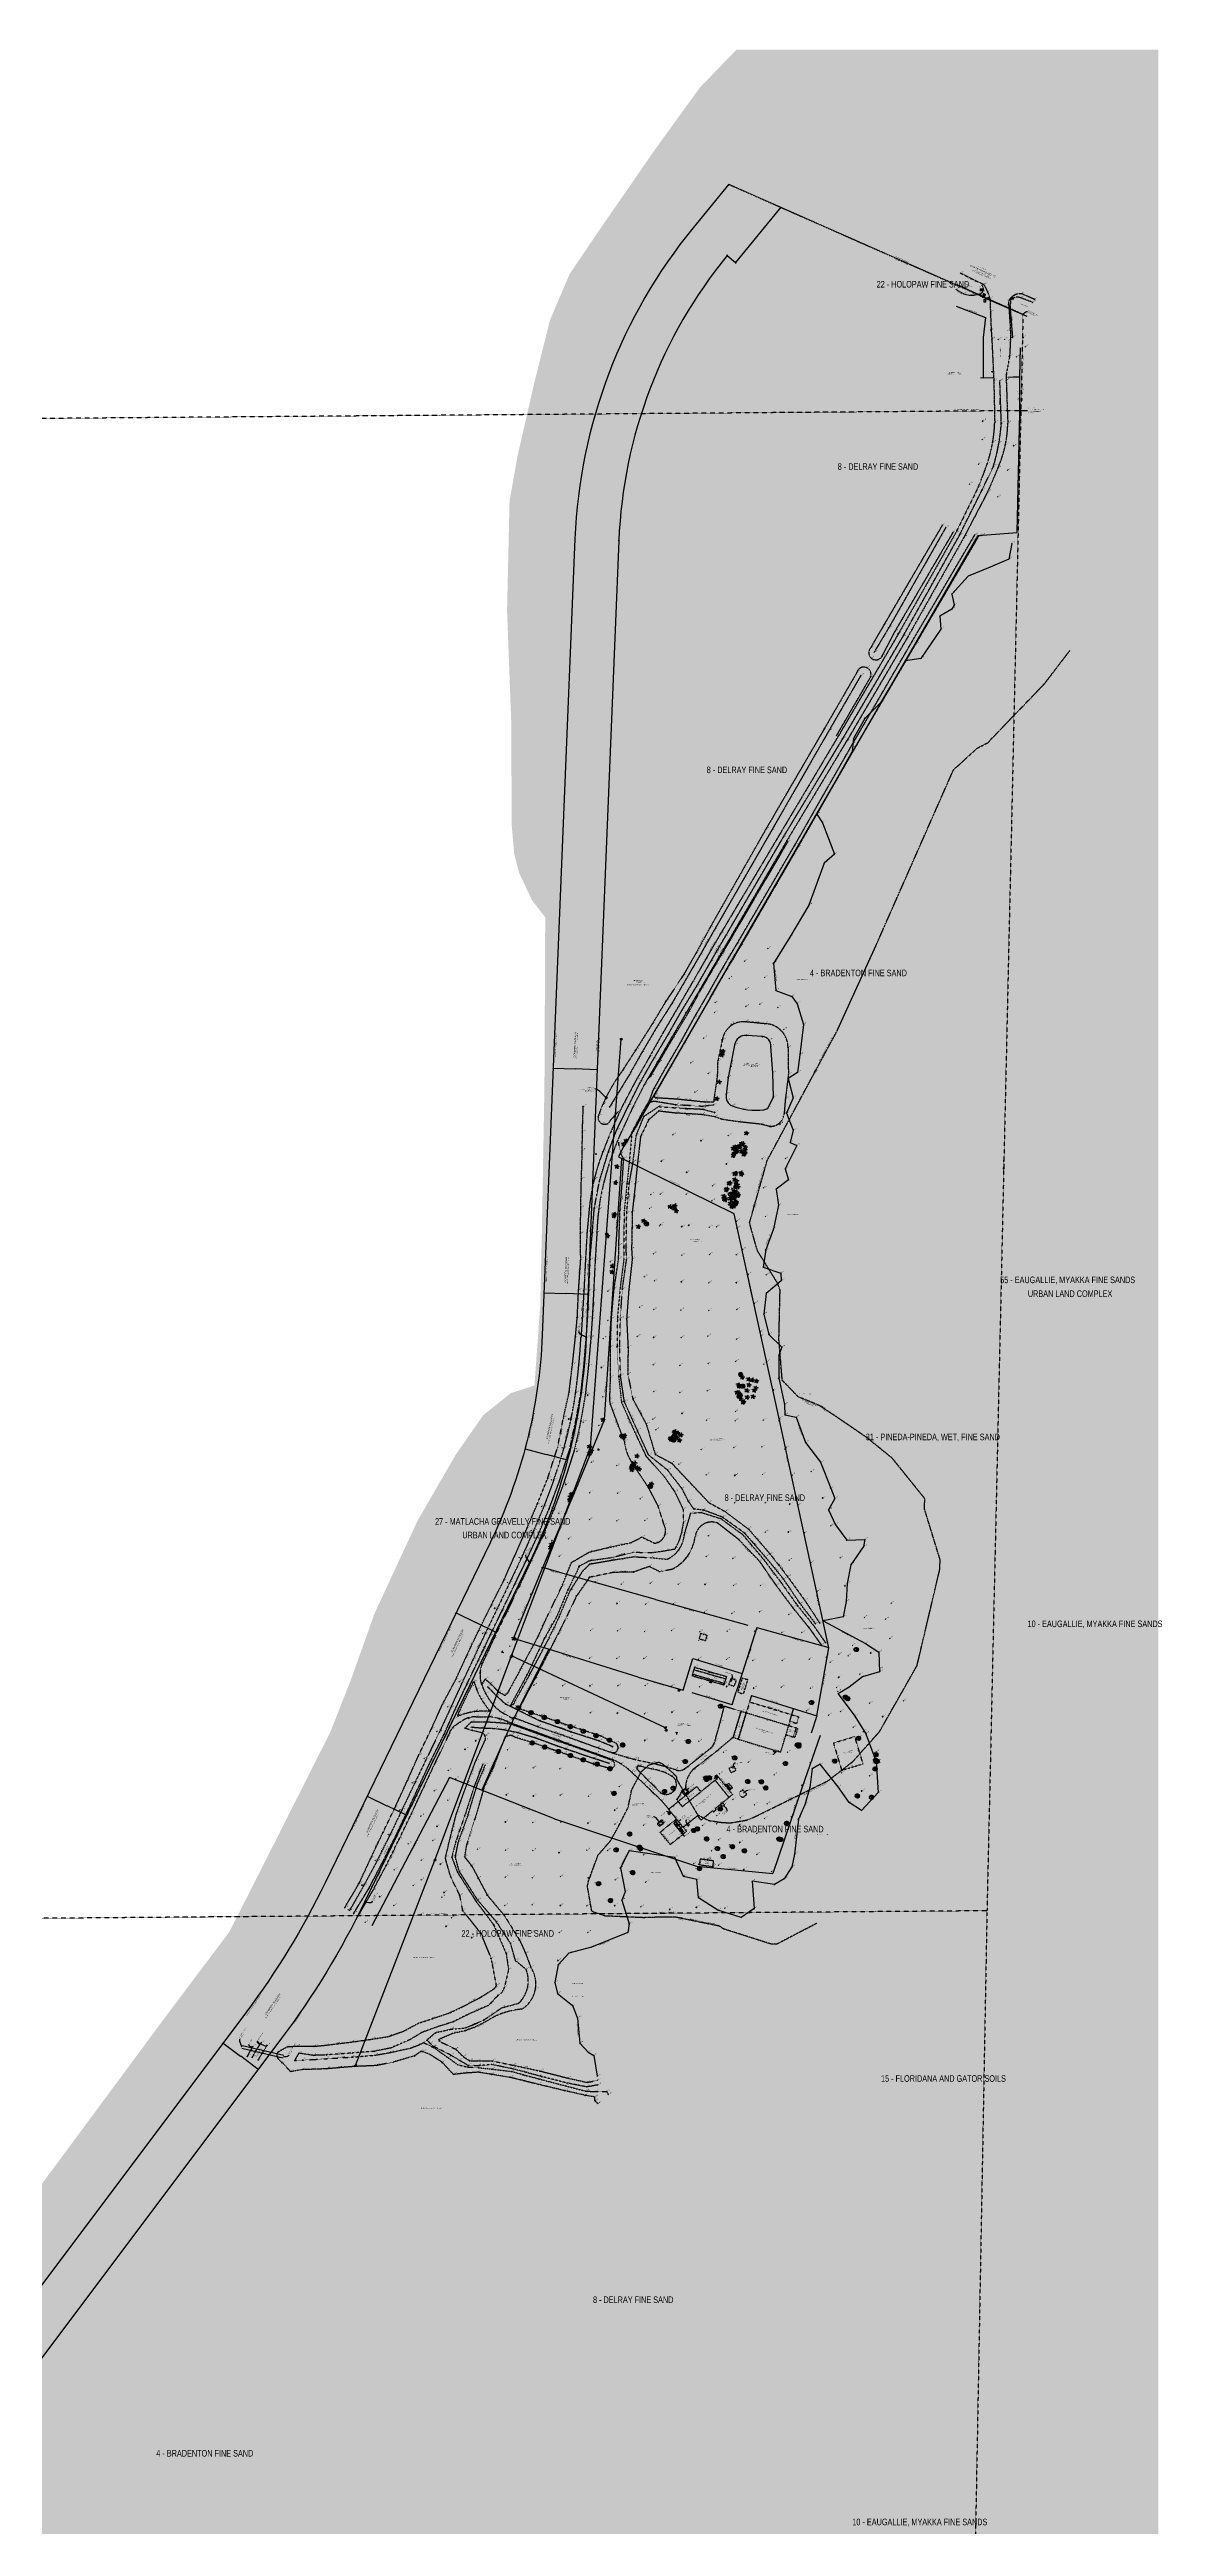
# Model space of a CAD drawing. Header units: inches. Extents: x -625442 to 34963, y -27993 to 66986.
# Drawn here: x -110062 to -85831, y 12889 to 66986 of the extents above; entities that cross this region are included whole.
import ezdxf
from ezdxf.enums import TextEntityAlignment as Align

# ---------------------------------------------------------------- set-up
doc = ezdxf.new("R2010")
doc.units = ezdxf.units.IN
doc.header["$LTSCALE"] = 0.5
doc.header["$MEASUREMENT"] = 0
doc.header["$PDMODE"] = 35
for name, pattern in [('CENTER2', [1.125, 0.75, -0.125, 0.125, -0.125]), ('CENTERX2', [4, 2.5, -0.5, 0.5, -0.5]), ('DASHED2', [0.375, 0.25, -0.125]), ('DIVIDE2', [0.625, 0.25, -0.125, 0, -0.125, 0, -0.125]), ('HIDDEN', [0.375, 0.25, -0.125]), ('HIDDEN2', [0.1875, 0.125, -0.0625]), ('PHANTOM', [20, 10, -2, 2, -2, 2, -2]), ('PHANTOM2', [1.25, 0.625, -0.125, 0.125, -0.125, 0.125, -0.125])]:
    doc.linetypes.add(name, pattern=pattern)
for name, color, linetype in [('0-TEXT', 30, 'Continuous'), ('BOUNDARY', 7, 'Continuous'), ('BUILDING', 253, 'DASHED2'), ('BUILDING OH', 80, 'HIDDEN2'), ('CL_ROAD', 227, 'CENTER2'), ('CL_SWALE', 227, 'CENTERX2'), ('EASEMENT', 7, 'Continuous'), ('EDGE OF CONCRETE', 253, 'DASHED2'), ('EDGE OF PAVEMENT', 253, 'DASHED2'), ('EDGE OF PAVERS', 24, 'Continuous'), ('EDGE OF ROCKS', 55, 'HIDDEN'), ('EDGE OF WATER', 131, 'Continuous'), ('FEMA FLOOD ZONE', 190, 'PHANTOM'), ('FENCE', 7, 'FEN_LINE'), ('GUY WIRE', 10, 'Continuous'), ('I-DWG-PEN-01', 7, 'Continuous'), ('OVERHEAD WIRE', 251, 'OHE_POWER_LINE'), ('POWER POLE CONCRETE', 10, 'Continuous'), ('POWER POLE WOODMARK', 2, 'Continuous'), ('RIGHT OF WAY', 214, 'PHANTOM2'), ('SECTION LINE', 101, 'DIVIDE2'), ('SIGN POST METALMARK', 1, 'Continuous'), ('SPOT ELEVATION TEXT', 252, 'Continuous'), ('STORM MANHOLE', 51, 'Continuous'), ('STORM SEWER', 252, 'STORM'), ('SURVEY MONUMENTS', 1, 'Continuous'), ('TEXT', 7, 'Continuous'), ('TOE OF SLOPE', 36, 'DIVIDE2'), ('TOP OF BANK', 252, 'DASHED2'), ('TREE LINE', 73, 'Continuous'), ('Trees-Anno', 43, 'Continuous'), ('TreesMARK', 46, 'Continuous'), ('U Pedestal', 3, 'Continuous'), ('UGE PB', 253, 'Continuous'), ('UTILITY HANDHOLE', 7, 'Continuous'), ('WOOD DECK', 37, 'Continuous'), ('WOOD LIGHT POLE', 6, 'Continuous')]:
    doc.layers.add(name, color=color, linetype=linetype)
doc.styles.add('1-4T', font='Zap601Rm.ttf', dxfattribs={"width": 0.8, "height": 12})
doc.styles.add('BLDG', font='IC-Romans.shx', dxfattribs={"width": 0.8})
doc.styles.add('BRG', font='swissc.ttf', dxfattribs={"width": 1.5, "oblique": 8})
doc.styles.add('ROMANS', font='ROMANS.SHX', dxfattribs={"height": 0.2})
doc.styles.get("Standard").update_dxf_attribs({"font": 'Arial.ttf'})
doc.styles.add('TXT', font='IC-Romans.shx')
doc.linetypes.add('FEN_LINE', pattern='A,0.5,-0.2,[" X ",Standard,S=0.1,R=0,X=-0.1,Y=-0.05],-0.25', length=0.95)
doc.linetypes.add('OHE_POWER_LINE', pattern='A,0.43,["OE",ROMANS,S=0.07,R=0,X=0,Y=-0.036398],0.009979,-0.121091', length=0.56107)
doc.linetypes.add('STORM', pattern='A,1.5,-0.25,["STM",Standard,S=0.1,R=0,X=-0.1,Y=-0.05],-0.25', length=2)
doc.dimstyles.new('20 SCALE', dxfattribs={"dimtxt": 1.6, "dimasz": 2, "dimexe": 0.18, "dimexo": 0.0625, "dimgap": 0.04, "dimtad": 0, "dimdec": 1, "dimzin": 0, "dimdsep": 46, "dimtxsty": 'BLDG', "dimcen": 0.09, "dimaunit": 1, "dimadec": 4, "dimazin": 0, "dimtfac": 1, "dimtdec": 1, "dimtofl": 0, "dimtmove": 2, "dimatfit": 3, "dimfxl": 1, "dimtolj": 1, "dimtzin": 0, "dimarcsym": 0})
pattern_1 = [(45, (-6223878.0124, -12656392.947), (-1.06066017178, 1.06066017178), [])]

# ---------------------------------------------------------------- blocks, each defined once
blk = doc.blocks.new('SPT10')
at = {"color": 0, "linetype": 'Continuous'}
for p, q in [((-0.4, -0.4), (0.4, 0.4)), ((0.4, -0.4), (-0.4, 0.4))]:
    blk.add_line(p, q, dxfattribs=at)
blk = doc.blocks.new('SPT13')
blk.add_hatch(color=0).paths.add_polyline_path([(-0.5, 0.5), (-0.5, -0.5), (0.5, -0.5), (0.5, 0.5)])
at = {"color": 0}
blk.add_lwpolyline([(-0.5, 0.5), (-0.5, -0.5), (0.5, -0.5), (0.5, 0.5)], close=True, dxfattribs=at)
blk = doc.blocks.new('SPT6')
at = {"color": 0, "linetype": 'Continuous'}
blk.add_lwpolyline([(-0.5, -0.5), (0.5, -0.5), (0.5, 0.5), (-0.5, 0.5)], close=True, dxfattribs=at)
blk = doc.blocks.new('SPT5')
at = {"color": 0, "linetype": 'ByBlock', "const_width": 0.5, "flags": 128}
blk.add_lwpolyline([(-0.25, 0, 1), (0.25, 0, 1)], format="xyb", close=True, dxfattribs=at)
blk = doc.blocks.new('SPT4')
at = {"color": 0, "linetype": 'Continuous'}
blk.add_circle((0, 0), 0.5, dxfattribs=at)
blk = doc.blocks.new('SPT116')
blk.add_line((-0.54, 0), (0.54, 0))
blk.add_ellipse((0, -0.15), major_axis=(0.106, 0.106), ratio=1, start_param=5.497787, end_param=11.780972)
blk = doc.blocks.new('SPT3')
at = {"color": 0, "linetype": 'ByBlock', "const_width": 0.25, "flags": 128}
blk.add_lwpolyline([(-0.125, 0, 1), (0.125, 0, 1)], format="xyb", close=True, dxfattribs=at)
blk = doc.blocks.new('TREE11')
at = {"linetype": 'Continuous'}
for p, q in [((-0.16, 0.18), (-0.18, 0.21)), ((-0.13, 0.18), (-0.18, 0.18)), ((-0.13, 0.24), (-0.13, 0.18)), ((-0.13, 0.18), (-0.1, 0.13)), ((-0.09, 0.24), (-0.05, 0.18)), ((-0.03, 0.25), (-0.06, 0.14)), ((0.01, -0.19), (-0.03, -0.23)), ((0.01, -0.12), (0.01, -0.24)), ((0.01, -0.17), (0.03, -0.23)), ((0.03, -0.23), (0.06, -0.26)), ((0.07, -0.06), (0.11, -0.1)), ((0.1, -0.09), (0.12, -0.16)), ((0.11, -0.1), (0.17, -0.11)), ((0.12, -0.16), (0.16, -0.17)), ((0.14, -0.11), (0.16, -0.13))]:
    blk.add_line(p, q, dxfattribs=at)
for points in [[(-0.04, 0.36), (-0.02, 0.34), (0.01, 0.35), (0.03, 0.36), (0.02, 0.39), (-0.03, 0.4), (-0.02, 0.43), (0.01, 0.45), (0.06, 0.47), (0.1, 0.45), (0.14, 0.45), (0.15, 0.41), (0.14, 0.39), (0.14, 0.38), (0.17, 0.37), (0.2, 0.38), (0.22, 0.39), (0.24, 0.41), (0.31, 0.4), (0.34, 0.38), (0.35, 0.35), (0.34, 0.33), (0.34, 0.28), (0.29, 0.28), (0.25, 0.28), (0.27, 0.25), (0.29, 0.24), (0.33, 0.24), (0.36, 0.27), (0.39, 0.28), (0.41, 0.25), (0.44, 0.22), (0.43, 0.2), (0.45, 0.15), (0.41, 0.15), (0.39, 0.09), (0.35, 0.08), (0.37, 0.06), (0.39, 0.03), (0.42, 0.03), (0.46, 0.04), (0.48, 0.02), (0.47, 0), (0.5, -0.03), (0.49, -0.07), (0.48, -0.08), (0.45, -0.14), (0.43, -0.09), (0.4, -0.1), (0.4, -0.12), (0.44, -0.2), (0.43, -0.23), (0.41, -0.24), (0.41, -0.27), (0.36, -0.27), (0.33, -0.25), (0.31, -0.23), (0.28, -0.24), (0.28, -0.27), (0.25, -0.28), (0.27, -0.3), (0.33, -0.31), (0.32, -0.36), (0.31, -0.42), (0.28, -0.42), (0.25, -0.44), (0.21, -0.42), (0.22, -0.36), (0.18, -0.36), (0.17, -0.38), (0.14, -0.4), (0.16, -0.42), (0.14, -0.46), (0.09, -0.46), (0.07, -0.44), (0, -0.47), (-0.03, -0.47), (-0.03, -0.42), (0, -0.41), (-0.01, -0.38), (-0.06, -0.39), (-0.06, -0.37), (-0.14, -0.37), (-0.15, -0.4), (-0.18, -0.41), (-0.18, -0.43), (-0.24, -0.45), (-0.26, -0.42), (-0.24, -0.4), (-0.25, -0.38), (-0.31, -0.38), (-0.3, -0.29), (-0.32, -0.26), (-0.35, -0.27), (-0.42, -0.27), (-0.42, -0.21), (-0.38, -0.2), (-0.37, -0.15), (-0.38, -0.14), (-0.45, -0.15), (-0.48, -0.13), (-0.47, -0.11), (-0.49, -0.05), (-0.46, -0.05), (-0.44, -0.03), (-0.43, -0.02), (-0.49, -0.02), (-0.52, 0.03), (-0.5, 0.05), (-0.45, 0.08), (-0.41, 0.07), (-0.38, 0.08), (-0.39, 0.12), (-0.44, 0.13), (-0.41, 0.27), (-0.29, 0.27), (-0.28, 0.28), (-0.34, 0.3), (-0.33, 0.36), (-0.34, 0.38), (-0.3, 0.38), (-0.24, 0.39), (-0.22, 0.36), (-0.18, 0.37), (-0.17, 0.4), (-0.16, 0.46), (-0.11, 0.45), (-0.06, 0.42), (-0.07, 0.39)], [(-0.12, 0.26), (-0.07, 0.24), (-0.02, 0.25), (0.03, 0.23), (0.05, 0.2), (0.02, 0.18), (-0.02, 0.13), (-0.09, 0.15), (-0.11, 0.12), (-0.12, 0.09), (-0.17, 0.06), (-0.19, 0.1), (-0.2, 0.17), (-0.18, 0.22), (-0.14, 0.24)], [(0.01, -0.11), (0.08, -0.04), (0.12, -0.05), (0.16, 0.01), (0.21, 0.05), (0.24, 0.03), (0.23, -0.02), (0.19, -0.03), (0.17, -0.07), (0.17, -0.15), (0.15, -0.2), (0.09, -0.23), (0.05, -0.26), (0, -0.24), (-0.05, -0.22), (-0.11, -0.21), (-0.13, -0.17), (-0.12, -0.12), (-0.03, -0.15)]]:
    blk.add_lwpolyline(points, close=True, dxfattribs=at)
blk.add_circle((0, 0), 0.0248, dxfattribs=at)
blk = doc.blocks.new('TR_PALM')
at = {"flags": 128}
blk.add_lwpolyline([(0, 0, -0.423359), (0.21, 0), (0.16, 0.01), (0.14, -0.02), (0.1, 0.01), (0.07, -0.02), (0.04, 0.01), (0, 0, -0.425081), (0.06, -0.21), (0.06, -0.15), (0.02, -0.14), (0.04, -0.09), (0, -0.08), (0.02, -0.03), (0, 0, -0.432562), (-0.18, -0.12), (-0.12, -0.11), (-0.13, -0.06), (-0.07, -0.07), (-0.07, -0.02), (-0.02, -0.03), (0, 0, -0.439984), (-0.17, 0.13), (-0.14, 0.08), (-0.1, 0.1), (-0.09, 0.05), (-0.05, 0.07), (-0.04, 0.01), (0, 0, -0.429715), (0.07, 0.2), (0.04, 0.16), (0.06, 0.13), (0.02, 0.1), (0.05, 0.06), (0, 0.04), (0, 0)], format="xyb", dxfattribs=at)
blk = doc.blocks.new('TREE9')
at = {"xscale": 2.399999904, "yscale": 2.399999904, "zscale": 2.399999904}
blk.add_blockref('TR_PALM', (0, 0), dxfattribs=at)
blk = doc.blocks.new('SPT96')
at = {"color": 0, "linetype": 'Continuous'}
for points in [[(-0.11, 0.17), (-0.15, 0.22), (-0.2, 0.24), (-0.28, 0.24), (-0.34, 0.22), (-0.37, 0.17), (-0.37, 0.12), (-0.35, 0.08), (-0.34, 0.05), (-0.3, 0.03), (-0.18, -0.02), (-0.15, -0.04), (-0.13, -0.07), (-0.11, -0.11), (-0.11, -0.19), (-0.15, -0.23), (-0.2, -0.26), (-0.28, -0.26), (-0.34, -0.23), (-0.37, -0.19), (-0.37, -0.19)], [(0.01, 0.24), (0.1, -0.26), (0.2, 0.24), (0.29, -0.26), (0.39, 0.24), (0.39, 0.24)]]:
    blk.add_lwpolyline(points, dxfattribs=at)
blk.add_circle((0, 0), 0.5, dxfattribs=at)
blk = doc.blocks.new('SPT83')
at = {"color": 0, "linetype": 'Continuous'}
for points in [[(-0.5, 0.5), (0.5, 0.5), (0.5, -0.5), (-0.5, -0.5)], [(-0.3, 0.05), (0.3, 0.05), (0.3, -0.05), (-0.3, -0.05)]]:
    blk.add_lwpolyline(points, close=True, dxfattribs=at)
blk = doc.blocks.new('SPT50')
at = {"color": 0, "linetype": 'Continuous'}
for p, q in [((-0.6, 0.15), (-0.15, 0.15)), ((-0.6, 0), (-0.15, 0)), ((0.15, 0.15), (0.6, 0.15)), ((0.15, 0), (0.6, 0)), ((-0.6, -0.15), (-0.15, -0.15)), ((0.15, -0.15), (0.6, -0.15))]:
    blk.add_line(p, q, dxfattribs=at)
blk.add_lwpolyline([(-0.75, 0.375), (-0.75, -0.375), (0.75, -0.375), (0.75, 0.375)], close=True, dxfattribs=at)
blk = doc.blocks.new('SPT26')
at = {"color": 0, "linetype": 'Continuous'}
for radius in [0.5, 0.25]:
    blk.add_circle((0, 0), radius, dxfattribs=at)
blk = doc.blocks.new('TREE20')
at = {"linetype": 'Continuous'}
blk.add_circle((0, 0), 0.025, dxfattribs=at)
for centre, radius, start, end in [((-0.44, 0.26), 0.313, 259.4714, 39.0801), ((-0.51, -0.33), 0.367, 337.8939, 87.5977), ((-0.37, 0.42), 0.291, 249.15, 15.2385), ((-0.71, -0.19), 0.484, 332.601, 56.7699), ((-0.6, 0.08), 0.405, 298.8418, 47.0514), ((-0.73, -0.4), 0.785, 352.8388, 64.2445), ((-0.09, 0.6), 0.286, 223.4542, 333.3468), ((0.16, 0.45), 0.309, 174.7456, 325.4041), ((0.48, 0.4), 0.488, 167.8751, 271.5951), ((0.64, -0.16), 0.56, 119.2147, 213.2782), ((0.32, 0.41), 0.231, 161.0646, 302.4976), ((0.55, 0.21), 0.392, 144.768, 256.9733), ((0.46, 0.22), 0.206, 129.6078, 282.385), ((0.61, -0.19), 0.367, 111.9311, 212.7732), ((-0.25, -0.37), 0.269, 331.4808, 140.2154), ((-0.03, -0.69), 0.599, 42.0502, 132.0367), ((-0.16, -0.49), 0.266, 359.4067, 143.4887), ((-0.05, -0.41), 0.288, 354.2474, 171.9189), ((0.34, -0.65), 0.615, 75.7541, 159.9439), ((0.44, -0.92), 0.708, 89.0809, 141.7598)]:
    blk.add_arc(centre, radius, start, end, dxfattribs=at)
blk = doc.blocks.new('SPT18')
at = {"color": 0, "linetype": 'Continuous'}
for p, q in [((-0.5, 0.625), (0.5, 0.625)), ((0, 0.375), (0, 0.625))]:
    blk.add_line(p, q, dxfattribs=at)
blk.add_circle((0, 0), 0.375, dxfattribs=at)
blk = doc.blocks.new('SPT28')
at = {"color": 0, "linetype": 'Continuous'}
blk.add_line((0.5, 0.5), (-0.5, -0.5), dxfattribs=at)
blk.add_circle((0, 0), 0.375, dxfattribs=at)
blk = doc.blocks.new('SPT51')
at = {"color": 0, "linetype": 'Continuous'}
blk.add_line((0, 0), (0, 0.375), dxfattribs=at)
blk.add_arc((0, 0.3125), 0.3125, 216.869898, 323.130102, dxfattribs=at)
blk = doc.blocks.new('*D734')
at = {"layer": 'DEFPOINTS', "color": 0, "transparency": 16777216}
for p in [(-99056, 44733), (-98097, 44703), (-98097, 44694)]:
    blk.add_point(p, dxfattribs=at)
at = {"layer": 'TEXT', "color": 0, "lineweight": -2, "transparency": 16777216}
for p, q in [((-99056, 44733), (-99056, 44742)), ((-99054, 44742), (-98579, 44723)), ((-98099, 44703), (-98573, 44722)), ((-98097, 44694), (-98097, 44703))]:
    blk.add_line(p, q, dxfattribs=at)
at = {"layer": 'TEXT', "color": 0, "transparency": 16777216}
for points in [[(-99054, 44742), (-99054, 44742), (-99056, 44742)], [(-98099, 44703), (-98099, 44703), (-98097, 44703)]]:
    blk.add_solid(points, dxfattribs=at)
at = {"layer": 'TEXT', "color": 0, "transparency": 16777216, "insert": (-98576, 44723), "char_height": 1.6, "attachment_point": 5, "rotation": 357.6496, "style": 'BLDG'}
blk.add_mtext("\\A1;960.0'", dxfattribs=at)
blk = doc.blocks.new('*D735')
at = {"layer": 'DEFPOINTS', "color": 0, "transparency": 16777216}
for p in [(-99258, 39825), (-98298, 39794), (-98298, 39785)]:
    blk.add_point(p, dxfattribs=at)
at = {"layer": 'TEXT', "color": 0, "lineweight": -2, "transparency": 16777216}
for p, q in [((-99258, 39825), (-99257, 39834)), ((-99255, 39834), (-98780, 39814)), ((-98300, 39794), (-98775, 39814)), ((-98298, 39786), (-98298, 39794))]:
    blk.add_line(p, q, dxfattribs=at)
at = {"layer": 'TEXT', "color": 0, "transparency": 16777216}
for points in [[(-99255, 39834), (-99255, 39833), (-99257, 39834)], [(-98300, 39795), (-98300, 39794), (-98298, 39794)]]:
    blk.add_solid(points, dxfattribs=at)
at = {"layer": 'TEXT', "color": 0, "transparency": 16777216, "insert": (-98778, 39814), "char_height": 1.6, "attachment_point": 5, "rotation": 357.6496, "style": 'BLDG'}
blk.add_mtext("\\A1;960.0'", dxfattribs=at)
blk = doc.blocks.new('*D736')
at = {"layer": 'DEFPOINTS', "color": 0, "transparency": 16777216}
for p in [(-99672, 36426), (-99672, 36424), (-98745, 36176)]:
    blk.add_point(p, dxfattribs=at)
at = {"layer": 'TEXT', "color": 0, "lineweight": -2, "transparency": 16777216}
for p, q in [((-99672, 36424), (-99672, 36427)), ((-99670, 36426), (-99211, 36303)), ((-98746, 36180), (-99205, 36302)), ((-98745, 36176), (-98744, 36179))]:
    blk.add_line(p, q, dxfattribs=at)
at = {"layer": 'TEXT', "color": 0, "transparency": 16777216}
for points in [[(-99670, 36426), (-99670, 36426), (-99672, 36426)], [(-98746, 36180), (-98746, 36179), (-98744, 36179)]]:
    blk.add_solid(points, dxfattribs=at)
at = {"layer": 'TEXT', "color": 0, "transparency": 16777216, "insert": (-99208, 36303), "char_height": 1.6, "attachment_point": 5, "rotation": 345.0768, "style": 'BLDG'}
blk.add_mtext("\\A1;960.0'", dxfattribs=at)
blk = doc.blocks.new('*D737')
at = {"layer": 'DEFPOINTS', "color": 0, "transparency": 16777216}
for p in [(-101188, 32821), (-101179, 32841), (-100324, 32402)]:
    blk.add_point(p, dxfattribs=at)
at = {"layer": 'TEXT', "color": 0, "lineweight": -2, "transparency": 16777216}
for p, q in [((-101188, 32821), (-101179, 32841)), ((-101177, 32840), (-100749, 32632)), ((-100317, 32422), (-100744, 32630)), ((-100324, 32402), (-100315, 32422))]:
    blk.add_line(p, q, dxfattribs=at)
at = {"layer": 'TEXT', "color": 0, "transparency": 16777216}
for points in [[(-101177, 32840), (-101177, 32840), (-101179, 32841)], [(-100317, 32423), (-100317, 32422), (-100315, 32422)]]:
    blk.add_solid(points, dxfattribs=at)
at = {"layer": 'TEXT', "color": 0, "transparency": 16777216, "insert": (-100747, 32631), "char_height": 1.6, "attachment_point": 5, "rotation": 334.108, "style": 'BLDG'}
blk.add_mtext("\\A1;960.0'", dxfattribs=at)
blk = doc.blocks.new('*D738')
at = {"layer": 'DEFPOINTS', "color": 0, "transparency": 16777216}
for p in [(-103100, 28883), (-102257, 28421), (-102236, 28464)]:
    blk.add_point(p, dxfattribs=at)
at = {"layer": 'TEXT', "color": 0, "lineweight": -2, "transparency": 16777216}
for p, q in [((-103100, 28883), (-103121, 28840)), ((-103119, 28839), (-102691, 28631)), ((-102259, 28421), (-102686, 28629)), ((-102236, 28464), (-102257, 28420))]:
    blk.add_line(p, q, dxfattribs=at)
at = {"layer": 'TEXT', "color": 0, "transparency": 16777216}
for points in [[(-103119, 28839), (-103119, 28839), (-103121, 28840)], [(-102259, 28422), (-102259, 28421), (-102257, 28421)]]:
    blk.add_solid(points, dxfattribs=at)
at = {"layer": 'TEXT', "color": 0, "transparency": 16777216, "insert": (-102689, 28630), "char_height": 1.6, "attachment_point": 5, "rotation": 334.108, "style": 'BLDG'}
blk.add_mtext("\\A1;960.0'", dxfattribs=at)
blk = doc.blocks.new('*D739')
at = {"layer": 'DEFPOINTS', "color": 0, "transparency": 16777216}
for p in [(-106281, 23433), (-105513, 22857), (-105502, 22872)]:
    blk.add_point(p, dxfattribs=at)
at = {"layer": 'TEXT', "color": 0, "lineweight": -2, "transparency": 16777216}
for p, q in [((-106281, 23434), (-106270, 23449)), ((-106268, 23447), (-105888, 23162)), ((-105504, 22873), (-105884, 23159)), ((-105513, 22857), (-105502, 22872))]:
    blk.add_line(p, q, dxfattribs=at)
at = {"layer": 'TEXT', "color": 0, "transparency": 16777216}
for points in [[(-106268, 23448), (-106268, 23447), (-106270, 23449)], [(-105503, 22874), (-105504, 22873), (-105502, 22872)]]:
    blk.add_solid(points, dxfattribs=at)
at = {"layer": 'TEXT', "color": 0, "transparency": 16777216, "insert": (-105886, 23160), "char_height": 1.6, "attachment_point": 5, "rotation": 323.0996, "style": 'BLDG'}
blk.add_mtext("\\A1;960.0'", dxfattribs=at)
blk = doc.blocks.new('SPT12')
at = {"linetype": 'ByBlock'}
h = blk.add_hatch(color=0, dxfattribs=at)
h.paths.add_polyline_path([(0, 0.375), (0, 0), (0.375, 0, 0.41421356)])
h.paths.add_polyline_path([(0, 0), (-0.375, 0, 0.41421356), (0, -0.375)])
at = {"color": 0, "linetype": 'Continuous'}
for p, q in [((0.5, 0), (-0.5, 0)), ((0, -0.5), (0, 0.5))]:
    blk.add_line(p, q, dxfattribs=at)
blk.add_circle((0, 0), 0.375, dxfattribs=at)

msp = doc.modelspace()

# ---------------------------------------------------------------- hatches: boundary and pattern name
at = {"layer": 'I-DWG-PEN-01', "true_color": 0xf7abae}
h = msp.add_hatch(color=241, dxfattribs=at)
h.dxf.hatch_style = 1
h.paths.add_polyline_path([(-100957.57866, 28706.15208), (-100362.58568, 29690.66082), (-99146.11653, 32085.3087), (-98780.92454, 32962.22505), (-98555.88498, 33891.39844), (-98391.13543, 34838.63486), (-98111.75584, 36104.40848), (-97705.87089, 37944.79637), (-97357.0879, 39427.21599), (-97272.12957, 40127.08882), (-97056.45627, 41917.44814), (-96914.01211, 43220.30303), (-96609.02474, 44896.58058), (-96307.95184, 46877.43979), (-96094.33005, 49462.95654), (-96094.315, 49462.95591), (-95778.43023, 53046.71728), (-95551.07756, 56628.18469), (-95474.06918, 58038.04651), (-95354.63501, 58316.39949), (-95243.43547, 59384.90037), (-95028.18208, 60553.21316), (-94715.82127, 61530.19717), (-94075.69796, 62742.663), (-93478.64811, 63729.64608), (-93083.35246, 64339.51759), (-92291.58733, 65280.22816), (-90855.85068, 66986.05302), (-95047.65514, 66986.05302), (-95846.80086, 66161.42762), (-96824.51555, 64811.7389), (-97984.68745, 63135.12856), (-98695.20724, 62088.65336), (-99125.95599, 61077.62322), (-99460.21651, 59744.27503), (-99832.91005, 58125.47746), (-100010.14321, 57121.57763), (-100064.26971, 54733.75191), (-99969.75295, 52216.36051), (-99964.96306, 50065.31694), (-99907.1783, 49414.42873), (-99800.41991, 49002.25161), (-99518.96209, 48405.80823), (-99230.10236, 48034.61032), (-99247.26911, 44337.82243), (-99305.79405, 41045.88106), (-99340.91757, 39530.44823), (-99465.75371, 37808.67109), (-99980.927, 37641.58966), (-100586.47482, 37158.40532), (-101185.52462, 36297.32724), (-102021.64209, 34850.91106), (-102960.30456, 32828.253), (-103480.06134, 31370.82707), (-103922.53217, 30247.78585), (-105161.19283, 27789.16552), (-105676.52269, 26769.90503), (-106133.71298, 25873.83289), (-106867.98903, 24896.60741), (-107623.72998, 23890.81495), (-108552.07417, 22636.26744), (-110251.17665, 20340.13114), (-111817.79908, 18382.13574), (-113305.66941, 16498.42923), (-114639.1432, 15147.48037), (-114639.1432, 10672.08111), (-113785.26824, 11364.78666), (-112077.51122, 12939.11382), (-111403.60955, 13698.36476), (-110515.39398, 14843.55183), (-109717.89458, 15940.69409), (-109055.33777, 16776.055), (-108464.62225, 17372.48298), (-107148.46211, 19352.51021), (-106082.60507, 21047.87083), (-105388.55808, 22044.48814), (-104262.17075, 23661.92487), (-103138.23265, 25275.84462), (-102383.53624, 26393.5828), (-101657.25179, 27572.15349)])
at = {"layer": 'I-DWG-PEN-01', "true_color": 0xedee99}
h = msp.add_hatch(color=61, dxfattribs=at)
h.dxf.hatch_style = 1
h.paths.add_polyline_path([(-97249.07687, 28214.19198), (-97361.17318, 29846.59999), (-97353.79262, 30054.0043), (-97189.09289, 30230.14189), (-96943.49166, 30423.59989), (-96791.93745, 30461.4854), (-96616.41954, 30419.02713), (-95489.2004, 29687.93072), (-95124.24328, 29603.20213), (-94919.64439, 29647.40755), (-94633.9447, 29774.50197), (-94289.25745, 29973.43249), (-93644.29443, 30632.6096), (-93473.89909, 30806.76021), (-93155.68974, 30968.05738), (-93012.89219, 31040.44006), (-92881.55555, 31031.41971), (-92707.63901, 30951.52889), (-91987.93089, 30955.14334), (-91873.58553, 31068.12197), (-91786.02942, 31256.431), (-91692.75817, 31564.57164), (-91586.07812, 31917.01101), (-91508.03057, 32064.60802), (-91524.44289, 32820.87927), (-92436.49406, 32860.12059), (-92799.85691, 32974.11916), (-93378.69379, 33067.01031), (-94101.48367, 33430.59105), (-94586.6365, 33629.97762), (-95155.06087, 33736.5131), (-95917.3229, 33659.0843), (-96181.17982, 33514.69104), (-96553.93029, 33376.57454), (-96956.00374, 33376.57454), (-97170.84433, 33672.3527), (-97212.4801, 33976.10238), (-97184.06813, 34252.18438), (-96976.04585, 34780.13803), (-96193.40009, 36059.55906), (-96075.22567, 36308.87316), (-96226.23186, 37785.0924), (-96171.92742, 38668.83399), (-96104.6127, 39041.853), (-95933.2726, 39202.8826), (-95776.21677, 39202.8826), (-95688.76742, 39126.44292), (-95404.07838, 38816.08369), (-95308.32322, 38384.83593), (-95108.15124, 38122.16407), (-94875.50335, 37903.73152), (-94693.32372, 37851.61314), (-93741.12429, 37932.25582), (-93802.23279, 39520.04551), (-93836.60187, 40543.13307), (-93822.21084, 41161.6545), (-93556.01947, 43308.08218), (-93456.15056, 44733.83157), (-93527.43669, 45237.05102), (-93732.07829, 45655.24914), (-93870.30194, 45998.02136), (-93812.48159, 46691.40174), (-93709.3174, 47287.15489), (-93441.31826, 48135.24497), (-93217.73772, 48814.7345), (-93121.51282, 49466.72276), (-92813.17324, 50491.27705), (-92308.51921, 51848.68462), (-92075.76381, 52400.1257), (-91326.2495, 53479.54578), (-90704.36062, 54375.16489), (-90081.78118, 55552.96334), (-89795.76122, 56183.15702), (-89711.89895, 56718.00371), (-91785.54545, 56495.52223), (-93463.75175, 56643.70866), (-94754.95178, 56643.70866), (-95546.84267, 56705.7166), (-95551.07756, 56628.18469), (-95777.36309, 53063.52788), (-95514.22457, 53048.31343), (-94990.28286, 52910.85018), (-94571.53375, 52625.8137), (-94326.48769, 52459.01438), (-93968.69759, 52156.81601), (-93754.68972, 51784.78921), (-93693.50293, 51339.33324), (-93702.76955, 51037.94389), (-93843.86856, 50505.399), (-94019.37224, 50103.05146), (-94294.73059, 49736.09969), (-94671.74429, 49386.4067), (-94792.75848, 49344.98993), (-95764.01073, 49449.26368), (-96094.315, 49462.95591), (-96094.55606, 49460.22105), (-96307.95184, 46877.43979), (-96609.02474, 44896.58058), (-96914.01211, 43220.30303), (-97056.45627, 41917.44814), (-97272.12957, 40127.08882), (-97357.0879, 39427.21599), (-97705.87089, 37944.79637), (-98111.75584, 36104.40848), (-98391.13543, 34838.63486), (-98555.88498, 33891.39844), (-98780.92454, 32962.22505), (-99146.11653, 32085.3087), (-100362.58568, 29690.66082), (-100957.57866, 28706.15208), (-101657.25179, 27572.15349), (-102383.53624, 26393.5828), (-103138.23265, 25275.84462), (-104262.17075, 23661.92487), (-105388.55808, 22044.48814), (-106082.60507, 21047.87083), (-107148.46211, 19352.51021), (-108464.62225, 17372.48298), (-109055.33777, 16776.055), (-109717.89458, 15940.69409), (-110061.8265, 15467.53731), (-109922.99168, 15377.95787), (-109504.94006, 15293.56208), (-108989.76677, 15310.44185), (-108276.12252, 15559.41084), (-107122.10702, 15921.17049), (-106334.35821, 16074.2255), (-105204.52706, 16137.89288), (-103260.27884, 15962.70127), (-102540.24244, 15897.82049), (-101641.04587, 15966.96898), (-101265.07129, 16393.91513), (-100799.38407, 17145.3363), (-100402.64854, 17852.43804), (-100111.56674, 18371.23314), (-99962.42939, 18637.04065), (-99471.68691, 19217.76474), (-99103.29115, 19653.70886), (-98799.32257, 20346.20761), (-98706.64206, 20604.12182), (-98687.56789, 21042.61081), (-98796.58244, 21453.8666), (-99047.32231, 21835.16218), (-99391.86722, 22278.64299), (-99642.06619, 22479.21281), (-99974.74668, 22635.82064), (-100284.41394, 22865.14131), (-100428.39867, 23144.11203), (-100356.91325, 23418.86596), (-100256.05504, 23661.23464), (-100043.10764, 23943.12504), (-99672.52792, 24147.63286), (-99329.60573, 24180.7977), (-98895.41224, 24283.05007), (-98575.32212, 24439.97528), (-98162.42337, 24835.86733), (-97665.81893, 25234.54495), (-97428.39538, 25618.29638), (-97203.23482, 26065.48717), (-97124.43289, 26487.36446)])
h.paths.add_polyline_path([(-85830.51263, 66986.05302), (-90855.85068, 66986.05302), (-92291.58733, 65280.22816), (-93083.35246, 64339.51759), (-93478.64811, 63729.64608), (-94075.69796, 62742.663), (-94715.82127, 61530.19717), (-95028.18208, 60553.21316), (-95243.43547, 59384.90037), (-95354.63501, 58316.39949), (-94656.49207, 58859.61827), (-93988.71123, 59279.7854), (-93380.99265, 59579.90522), (-93177.6535, 59644.44463), (-92442.18784, 59644.44463), (-92174.34527, 59486.48407), (-91963.58286, 59326.32958), (-91629.8846, 59174.95084), (-90488.08226, 59042.9139), (-89987.10784, 59044.37447), (-89383.07599, 59185.64013), (-89065.61212, 59277.43431), (-88606.11689, 59428.33852), (-87385.67128, 59408.31264), (-87381.79744, 59435.41027), (-87276.19916, 60778.77909), (-87182.69634, 61968.27542), (-87067.79255, 62509.5785), (-86900.21746, 62893.50249), (-86518.74127, 63280.42466), (-85946.90774, 63580.98511), (-85830.51263, 63642.16335)])
at = {"layer": 'I-DWG-PEN-01', "true_color": 0xd7ebd2}
h = msp.add_hatch(color=254, dxfattribs=at)
h.dxf.hatch_style = 1
h.paths.add_polyline_path([(-104113.74812, 14011.76531), (-103506.62474, 14346.79558), (-102538.05122, 14704.73894), (-101928.13342, 14930.13848), (-101563.80973, 14944.41141), (-101538.18772, 15700.3961), (-101641.04587, 15966.96898), (-102540.24244, 15897.82049), (-103260.27884, 15962.70127), (-105204.52706, 16137.89288), (-106334.35821, 16074.2255), (-107122.10702, 15921.17049), (-108276.12252, 15559.41084), (-108989.76677, 15310.44185), (-109504.94006, 15293.56208), (-109922.99168, 15377.95787), (-110061.8265, 15467.53731), (-110515.39398, 14843.55183), (-111403.60955, 13698.36476), (-112077.51122, 12939.11382), (-113785.26824, 11364.78666), (-114639.1432, 10672.08111), (-110930.77601, 10672.08111), (-110670.89114, 10825.59524), (-109820.24029, 11328.07515), (-108609.82789, 12157.2425), (-107276.13091, 12764.84046), (-106178.43403, 13177.1809), (-104940.22887, 13602.28131)])
h.paths.add_polyline_path([(-91352.61882, 26917.82647), (-90949.40909, 27077.20571), (-90474.95098, 27657.65858), (-89573.93336, 28802.32326), (-90008.8652, 28856.84059), (-90811.21856, 29145.48845), (-91200.9365, 29438.72139), (-91649.55661, 30210.55975), (-91938.13877, 30761.62063), (-91987.93089, 30955.14334), (-92707.63901, 30951.52889), (-92881.55555, 31031.41971), (-93012.89219, 31040.44006), (-93155.68974, 30968.05738), (-93473.89909, 30806.76021), (-93644.29443, 30632.6096), (-94289.25745, 29973.43249), (-94633.9447, 29774.50197), (-94919.64439, 29647.40755), (-95124.24328, 29603.20213), (-95489.2004, 29687.93072), (-96616.41954, 30419.02713), (-96791.93745, 30461.4854), (-96943.49166, 30423.59989), (-97189.09289, 30230.14189), (-97353.79262, 30054.0043), (-97361.17318, 29846.59999), (-97249.07687, 28214.19198), (-97124.43289, 26487.36446), (-97203.23482, 26065.48717), (-97428.39538, 25618.29638), (-97664.19986, 25237.16188), (-97137.73499, 25138.92678), (-95973.19312, 25074.43667), (-95131.31781, 25177.03415), (-94295.07934, 25369.3767), (-93379.76137, 25775.53281), (-92643.73344, 26235.23091), (-91892.50704, 26704.42146)])
h.paths.add_polyline_path([(-91081.55927, 46743.50472), (-90745.29881, 47738.67193), (-90200.74843, 48666.92235), (-90023.25623, 49074.12778), (-89737.97646, 49728.62119), (-89616.69182, 50147.59891), (-89463.11631, 50535.34072), (-88505.99176, 51925.32459), (-87170.96386, 53966.77596), (-86476.41512, 55198.42643), (-85830.51263, 56314.35891), (-85830.51263, 63642.16335), (-85946.90774, 63580.98511), (-86518.74127, 63280.42466), (-86900.21746, 62893.50249), (-87067.79255, 62509.5785), (-87182.69634, 61968.27542), (-87276.19916, 60778.77909), (-87383.92975, 59408.28406), (-87385.67128, 59408.31264), (-87450.27227, 58956.42585), (-87559.02349, 58670.64675), (-87853.05745, 58260.09043), (-88515.08046, 57675.19297), (-89099.41099, 57177.41026), (-89426.07115, 56932.39349), (-89711.89895, 56718.00371), (-89795.76122, 56183.15702), (-90081.78118, 55552.96334), (-90704.36062, 54375.16489), (-91326.2495, 53479.54578), (-92075.76381, 52400.1257), (-92308.51921, 51848.68462), (-92813.17324, 50491.27705), (-93121.51282, 49466.72276), (-93217.73772, 48814.7345), (-93441.31826, 48135.24497), (-93709.3174, 47287.15489), (-93812.48159, 46691.40174), (-93870.30194, 45998.02136), (-93732.07829, 45655.24914), (-93527.43669, 45237.05102), (-93456.15056, 44733.83157), (-93556.01947, 43308.08218), (-93822.21084, 41161.6545), (-93836.60187, 40543.13307), (-93802.23279, 39520.04551), (-93741.12429, 37932.25582), (-93694.00113, 37661.16256), (-93498.40553, 37297.32297), (-93275.63635, 36861.60414), (-92977.75198, 36328.94524), (-92666.18829, 36150.53359), (-92557.89695, 36045.29617), (-92476.06583, 38198.71777), (-92247.60999, 40353.38196), (-91738.74969, 43594.04924), (-91331.45, 46003.94985)])
at = {"layer": 'I-DWG-PEN-01', "true_color": 0xadddf7}
h = msp.add_hatch(color=141, dxfattribs=at)
h.dxf.hatch_style = 1
h.paths.add_polyline_path([(-93896.47198, 17091.29513), (-94026.80974, 17239.35523), (-94208.41999, 17688.10211), (-94425.85125, 18476.43816), (-94610.72831, 18875.81833), (-94820.06728, 19204.56104), (-95056.60117, 19419.19118), (-95721.30737, 19476.27982), (-96353.32416, 19536.43135), (-96705.87595, 19880.14955), (-96766.06633, 20412.91014), (-96682.06883, 20921.03514), (-96551.11899, 21278.29907), (-96430.4393, 21608.10177), (-96369.35215, 22056.64221), (-96395.27309, 22700.40319), (-96508.47969, 22934.55384), (-96976.91415, 23365.67526), (-97277.04045, 23459.56169), (-98052.14195, 23475.20892), (-98509.42372, 23531.25606), (-98646.57267, 23647.32839), (-99034.93122, 24099.67124), (-99128.54527, 24228.14735), (-99329.60573, 24180.7977), (-99672.52792, 24147.63286), (-100043.10764, 23943.12504), (-100256.05504, 23661.23464), (-100356.91325, 23418.86596), (-100428.39867, 23144.11203), (-100284.41394, 22865.14131), (-99974.74668, 22635.82064), (-99642.06619, 22479.21281), (-99391.86722, 22278.64299), (-99047.32231, 21835.16218), (-98796.58244, 21453.8666), (-98687.56789, 21042.61081), (-98706.64206, 20604.12182), (-98799.32257, 20346.20761), (-99103.29115, 19653.70886), (-99471.68691, 19217.76474), (-99962.42939, 18637.04065), (-100111.56674, 18371.23314), (-100402.64854, 17852.43804), (-100799.38407, 17145.3363), (-101265.07129, 16393.91513), (-101641.04587, 15966.96898), (-101538.18772, 15700.3961), (-101563.80973, 14944.41141), (-101212.8095, 14879.32352), (-100731.54979, 14532.18499), (-99910.14362, 14221.20641), (-98810.11229, 13971.70126), (-97043.91572, 13920.8524), (-95352.82723, 13925.22179), (-93333.02255, 14158.99343), (-92151.94736, 14358.55564), (-91273.26887, 14700.6592), (-90725.52716, 15094.07691), (-90090.78447, 15782.89068), (-89861.68556, 15976.12772), (-89971.69905, 16064.8273), (-90361.26753, 16378.92116), (-90680.00538, 16485.09303), (-92163.52709, 16577.2693), (-93200.5425, 16670.73051), (-93453.59566, 16711.9499), (-93646.15914, 16876.88994)])
h.paths.add_polyline_path([(-92977.75198, 36328.94524), (-93275.63635, 36861.60414), (-93498.40553, 37297.32297), (-93694.00113, 37661.16256), (-93741.12429, 37932.25582), (-94693.32372, 37851.61314), (-94875.50335, 37903.73152), (-95108.15124, 38122.16407), (-95308.32322, 38384.83593), (-95404.07838, 38816.08369), (-95688.76742, 39126.44292), (-95776.21677, 39202.8826), (-95933.2726, 39202.8826), (-96104.6127, 39041.853), (-96171.92742, 38668.83399), (-96226.23186, 37785.0924), (-96075.22567, 36308.87316), (-96193.40009, 36059.55906), (-96976.04585, 34780.13803), (-97184.06813, 34252.18438), (-97212.4801, 33976.10238), (-97170.84433, 33672.3527), (-96956.00374, 33376.57454), (-96553.93029, 33376.57454), (-96181.17982, 33514.69104), (-95917.3229, 33659.0843), (-95155.06087, 33736.5131), (-94586.6365, 33629.97762), (-94101.48367, 33430.59105), (-93378.69379, 33067.01031), (-92799.85691, 32974.11916), (-92436.49406, 32860.12059), (-91524.44289, 32820.87927), (-90618.47696, 32878.00797), (-90458.681, 32983.33247), (-90054.08806, 33394.43727), (-89929.69318, 33527.1891), (-89872.84078, 34063.97088), (-89875.30334, 34341.63055), (-90007.47023, 34484.46155), (-90348.15048, 34615.90071), (-90586.22881, 34694.63602), (-90999.82505, 34867.4334), (-91662.62384, 35307.839), (-92284.60534, 35779.71161), (-92666.18829, 36150.53359)])
h.paths.add_polyline_path([(-93843.86856, 50505.399), (-93702.76955, 51037.94389), (-93693.50293, 51339.33324), (-93754.68972, 51784.78921), (-93968.69759, 52156.81601), (-94326.48769, 52459.01438), (-94571.53375, 52625.8137), (-94990.28286, 52910.85018), (-95514.22457, 53048.31343), (-95776.95059, 53063.50403), (-96094.315, 49462.95591), (-95764.01073, 49449.26368), (-94792.75848, 49344.98993), (-94671.74429, 49386.4067), (-94294.73059, 49736.09969), (-94019.37224, 50103.05146)])
h.paths.add_polyline_path([(-87853.05745, 58260.09043), (-87559.02349, 58670.64675), (-87450.27227, 58956.42585), (-87385.67128, 59408.31264), (-88606.11689, 59428.33852), (-89065.61212, 59277.43431), (-89383.07599, 59185.64013), (-89987.10784, 59044.37447), (-90488.08226, 59042.9139), (-91629.8846, 59174.95084), (-91963.58286, 59326.32958), (-92174.34527, 59486.48407), (-92442.18784, 59644.44463), (-93177.6535, 59644.44463), (-93380.99265, 59579.90522), (-93988.71123, 59279.7854), (-94656.49207, 58859.61827), (-95354.63501, 58316.39949), (-95474.06918, 58038.04651), (-95546.84267, 56705.7166), (-94754.95178, 56643.70866), (-93463.75175, 56643.70866), (-91785.54545, 56495.52223), (-89711.89895, 56718.00371), (-89426.07115, 56932.39349), (-89099.41099, 57177.41026), (-88515.08046, 57675.19297)])
at = {"layer": 'I-DWG-PEN-01', "true_color": 0xcecce6}
h = msp.add_hatch(dxfattribs=at)
h.set_pattern_fill('ANSI31', color=254, scale=12)
h.set_pattern_definition(pattern_1)
h.paths.add_polyline_path([(-85830.51263, 56314.35891), (-86476.41512, 55198.42643), (-87170.96386, 53966.77596), (-88505.99176, 51925.32459), (-89463.11631, 50535.34072), (-89527.09943, 50373.79849), (-89400.70536, 50009.83369), (-89232.32267, 49524.95833), (-89204.81795, 48804.48585), (-89299.44858, 48302.13843), (-89509.81955, 47722.54401), (-89741.52617, 47084.1676), (-90163.06702, 45877.89394), (-90297.49719, 44816.03343), (-90434.41126, 42474.17875), (-90305.26208, 41322.94911), (-89956.89522, 38790.67467), (-89729.66354, 37883.59473), (-89552.2311, 37509.25999), (-89108.63575, 36974.03121), (-88885.19756, 36527.45978), (-88806.33158, 35969.24702), (-85830.51263, 35609.30058)])
at = {"layer": 'I-DWG-PEN-01', "true_color": 0xddb3d4}
h = msp.add_hatch(dxfattribs=at)
h.set_pattern_fill('ANSI31', color=254, scale=12)
h.set_pattern_definition(pattern_1)
h.paths.add_polyline_path([(-89729.66354, 37883.59473), (-89956.89522, 38790.67467), (-90305.26208, 41322.94911), (-90434.41126, 42474.17875), (-90297.49719, 44816.03343), (-90163.06702, 45877.89394), (-89741.52617, 47084.1676), (-89509.81955, 47722.54401), (-89299.44858, 48302.13843), (-89204.81795, 48804.48585), (-89232.32267, 49524.95833), (-89400.70536, 50009.83369), (-89527.09943, 50373.79849), (-89616.69182, 50147.59891), (-89737.97646, 49728.62119), (-90023.25623, 49074.12778), (-90200.74843, 48666.92235), (-90745.29881, 47738.67193), (-91081.55927, 46743.50472), (-91331.45, 46003.94985), (-91738.74969, 43594.04924), (-92247.60999, 40353.38196), (-92476.06583, 38198.71777), (-92557.89695, 36045.29617), (-92284.60534, 35779.71161), (-91662.62384, 35307.839), (-90999.82505, 34867.4334), (-90586.22881, 34694.63602), (-90348.15048, 34615.90071), (-90007.47023, 34484.46155), (-89875.30334, 34341.63055), (-89872.84078, 34063.97088), (-89929.69318, 33527.1891), (-90054.08806, 33394.43727), (-90458.681, 32983.33247), (-90618.47696, 32878.00797), (-91524.44289, 32820.87927), (-91508.03057, 32064.60802), (-91586.07812, 31917.01101), (-91692.75817, 31564.57164), (-91786.02942, 31256.431), (-91873.58553, 31068.12197), (-91987.93089, 30955.14334), (-91938.13877, 30761.62063), (-91649.55661, 30210.55975), (-91200.9365, 29438.72139), (-90811.21856, 29145.48845), (-90008.8652, 28856.84059), (-89058.98599, 28737.77624), (-88766.70287, 28502.0017), (-88443.01854, 28183.95444), (-87853.29231, 28134.84348), (-87344.8021, 28253.71062), (-87029.85364, 28439.07227), (-87099.25069, 28638.00438), (-87814.97317, 29666.0622), (-88462.53398, 30497.20163), (-88704.71894, 31075.34164), (-88872.08763, 31944.28647), (-88849.2271, 33883.04792), (-88806.33158, 35969.24702), (-88885.19756, 36527.45978), (-89108.63575, 36974.03121), (-89552.2311, 37509.25999)])
at = {"layer": 'I-DWG-PEN-01', "true_color": 0xcecce6}
h = msp.add_hatch(dxfattribs=at)
h.set_pattern_fill('ANSI31', color=254, scale=12)
h.set_pattern_definition(pattern_1)
h.paths.add_polyline_path([(-85830.51263, 18590.30237), (-85921.47078, 18436.80551), (-86365.57144, 17978.92234), (-86883.69126, 17595.0076), (-87641.48367, 17278.01108), (-88553.5633, 16888.25097), (-89472.49682, 16304.39501), (-90090.78447, 15782.89068), (-90725.52716, 15094.07691), (-91273.26887, 14700.6592), (-92151.94736, 14358.55564), (-93333.02255, 14158.99343), (-95352.82723, 13925.22179), (-97043.91572, 13920.8524), (-98810.11229, 13971.70126), (-99910.14362, 14221.20641), (-100731.54979, 14532.18499), (-101212.8095, 14879.32352), (-101563.80973, 14944.41141), (-101928.13342, 14930.13848), (-102538.05122, 14704.73894), (-103506.62474, 14346.79558), (-104113.74812, 14011.76531), (-104940.22887, 13602.28131), (-106178.43403, 13177.1809), (-107276.13091, 12764.84046), (-108609.82789, 12157.2425), (-109820.24029, 11328.07515), (-110670.89114, 10825.59524), (-110930.77601, 10672.08111), (-85830.51263, 10672.08111)])
h.paths.add_polyline_path([(-85830.51263, 35609.30058), (-88806.33158, 35969.24702), (-88849.2271, 33883.04792), (-88872.08763, 31944.28647), (-88704.71894, 31075.34164), (-88462.53398, 30497.20163), (-87814.97317, 29666.0622), (-87099.25069, 28638.00438), (-86668.33112, 27402.73946), (-86351.94196, 25718.73998), (-85849.51562, 21754.95705), (-85830.51263, 21537.90717)])
at = {"layer": 'I-DWG-PEN-01', "true_color": 0xfeeab9}
h = msp.add_hatch(dxfattribs=at)
h.set_pattern_fill('ANSI31', color=254, scale=12)
h.set_pattern_definition(pattern_1)
h.paths.add_polyline_path([(-85830.51263, 21537.90717), (-85849.51562, 21754.95705), (-86351.94196, 25718.73998), (-86668.33112, 27402.73946), (-87029.85364, 28439.07227), (-87344.8021, 28253.71062), (-87853.29231, 28134.84348), (-88443.01854, 28183.95444), (-88766.70287, 28502.0017), (-89058.98599, 28737.77624), (-89573.93336, 28802.32326), (-90474.95098, 27657.65858), (-90949.40909, 27077.20571), (-91352.61882, 26917.82647), (-91892.50704, 26704.42146), (-92643.73344, 26235.23091), (-93379.76137, 25775.53281), (-94295.07934, 25369.3767), (-95131.31781, 25177.03415), (-95973.19312, 25074.43667), (-97137.73499, 25138.92678), (-97662.86862, 25236.91348), (-98162.42337, 24835.86733), (-98575.32212, 24439.97528), (-98895.41224, 24283.05007), (-99128.54527, 24228.14735), (-99034.93122, 24099.67124), (-98646.57267, 23647.32839), (-98509.42372, 23531.25606), (-98052.14195, 23475.20892), (-97277.04045, 23459.56169), (-96976.91415, 23365.67526), (-96508.47969, 22934.55384), (-96395.27309, 22700.40319), (-96369.35215, 22056.64221), (-96430.4393, 21608.10177), (-96551.11899, 21278.29907), (-96682.06883, 20921.03514), (-96766.06633, 20412.91014), (-96705.87595, 19880.14955), (-96353.32416, 19536.43135), (-95721.30737, 19476.27982), (-95056.60117, 19419.19118), (-94820.06728, 19204.56104), (-94610.72831, 18875.81833), (-94425.85125, 18476.43816), (-94208.41999, 17688.10211), (-94026.80974, 17239.35523), (-93896.47198, 17091.29513), (-93646.15914, 16876.88994), (-93453.59566, 16711.9499), (-93200.5425, 16670.73051), (-92163.52709, 16577.2693), (-90680.00538, 16485.09303), (-90361.26753, 16378.92116), (-89971.69905, 16064.8273), (-89861.68556, 15976.12772), (-89472.49682, 16304.39501), (-88553.5633, 16888.25097), (-87641.48367, 17278.01108), (-86883.69126, 17595.0076), (-86365.57144, 17978.92234), (-85921.47078, 18436.80551), (-85830.51263, 18590.30237)])

# ---------------------------------------------------------------- linework, layer by layer
at = {"layer": 'BOUNDARY'}
msp.add_lwpolyline([(-95220.80268, 64043.88481), (-95998.24827, 63093.9977, 0.1626301766), (-98581.27069, 56302.95768), (-99295.33756, 38905.7259, -0.1030827088), (-100436.51138, 34369.63044), (-104041.13928, 26943.56825, -0.0480698895), (-105759.29655, 24128.35616), (-112751.13138, 14816.23434, -0.0821429728), (-115452.61013, 12233.93995), (-116282.58151, 11667.43194, -0.0683606838), (-119075.16348, 10275.42918), (-124667.80823, 8385.33493, -0.0559828453), (-126544.08142, 7977.44989), (-126582.75851, 7973.48282, 0.1646773725), (-130598.35836, 6138.4667), (-131667.98157, 5131.84879, 0.0898707178), (-134097.89113, 1844.09453)], format="xyb", dxfattribs=at)
at = {"layer": 'BUILDING'}
for points in [[(-95882.80053, 32236.67473), (-95883.49325, 32234.37687)], [(-95834.14096, 32398.08465), (-95870.00045, 32279.1342)], [(-95870.00045, 32279.1342), (-95731.76066, 32237.07983)], [(-95834.14096, 32398.08465), (-95695.90161, 32356.03041)], [(-95695.79621, 32356.37844), (-95731.76066, 32237.07983)], [(-95982.77654, 31602.8686), (-96011.09897, 31504.8559)], [(-96011.09897, 31504.8559), (-95314.89048, 31303.67472)], [(-95982.77654, 31602.8686), (-95286.56806, 31401.68742)], [(-95286.56806, 31401.68742), (-95314.89048, 31303.67472)], [(-95169.01362, 31417.01097), (-95222.46436, 31283.29853)], [(-95169.01362, 31417.01097), (-95057.08066, 31372.26645)], [(-94926.17404, 31421.19862), (-95022.95897, 31111.35795)], [(-94926.17404, 31421.19862), (-94806.93389, 31383.95157)], [(-94806.93389, 31383.95157), (-94903.71882, 31074.11091)], [(-95222.46436, 31283.29853), (-95110.5314, 31238.55401)], [(-95057.08066, 31372.26645), (-95110.5314, 31238.55401)], [(-95022.95897, 31111.35795), (-94903.71882, 31074.11091)], [(-94837.39625, 30662.36585), (-95013.0978, 30083.52463)], [(-94837.39625, 30662.36585), (-93914.18984, 30382.13564)], [(-93914.18984, 30382.13564), (-94089.8914, 29803.29441)], [(-95013.0978, 30083.52463), (-94089.8914, 29803.29441)], [(-95216.03652, 29450.64368), (-95106.5044, 29494.31407)], [(-95216.03652, 29450.64368), (-95177.17685, 29353.17761)], [(-95177.17685, 29353.17761), (-95067.64474, 29396.848)], [(-95106.5044, 29494.31407), (-95067.64474, 29396.848)], [(-96536.59098, 28552.1861), (-96325.1325, 28722.33541)], [(-96325.1325, 28722.33541), (-96233.98667, 28609.7833)], [(-96233.98667, 28609.7833), (-95519.76867, 29188.16417)], [(-95519.76867, 29188.16417), (-95215.37016, 28812.27535)], [(-95517.23392, 28567.82306), (-95215.37016, 28812.27535)], [(-96684.58773, 28321.53737), (-96785.68362, 28237.14831)], [(-96785.68362, 28237.14831), (-96736.46843, 28178.18981)], [(-96635.37254, 28262.57887), (-96736.46843, 28178.18981)], [(-96684.58773, 28321.53737), (-96635.37254, 28262.57887)], [(-96536.59098, 28552.1861), (-96216.09883, 28158.24816)], [(-95825.28922, 28318.3568), (-95901.67071, 28412.67706), (-96216.09883, 28158.24816)], [(-96114.20986, 28183.40798), (-96142.22292, 28218.02705)], [(-96114.20986, 28183.40798), (-96076.84314, 28213.64437)], [(-96076.84314, 28213.64437), (-96104.8562, 28248.26345)], [(-95825.28922, 28318.3568), (-95573.23933, 28522.46932)], [(-95573.23933, 28522.46932), (-95553.25927, 28497.79679)], [(-95553.25927, 28497.79679), (-95497.25385, 28543.15053)], [(-95517.23392, 28567.82306), (-95497.25385, 28543.15053)], [(-95845.53088, 27471.26097), (-95862.80144, 27341.45778)], [(-95862.80144, 27341.45778), (-95573.74554, 27302.99834)], [(-95845.53088, 27471.26097), (-95556.47498, 27432.80153)], [(-95556.47498, 27432.80153), (-95573.74554, 27302.99834)]]:
    msp.add_lwpolyline(points, dxfattribs=at)
at = {"layer": 'BUILDING OH'}
for points in [[(-94765.94451, 30897.76052), (-94837.39625, 30662.36585)], [(-94765.94451, 30897.76052), (-93693.46344, 30572.21945)], [(-93886.30624, 30473.99697), (-93914.18984, 30382.13564)], [(-93914.18984, 30382.13564), (-93749.98771, 30332.2937)], [(-93886.30624, 30473.99697), (-93737.03157, 30428.68612)], [(-93749.98771, 30332.2937), (-93810.98309, 30131.34703)], [(-93693.46344, 30572.21945), (-93737.03157, 30428.68612)], [(-93975.18523, 30181.18897), (-93810.98309, 30131.34703)], [(-92934.45234, 30000.88664), (-92465.69593, 30143.1234)], [(-92934.45234, 30000.88664), (-92753.1118, 29403.58621), (-92284.99687, 29547.24549), (-92465.69593, 30143.1234)], [(-95443.15934, 29250.20317), (-95519.76867, 29188.16417)], [(-95443.15934, 29250.20317), (-95138.76083, 28874.31435)], [(-95917.37566, 29047.97642), (-96325.1325, 28722.33541)], [(-95917.37566, 29047.97642), (-95828.46225, 28938.18102)], [(-95138.76083, 28874.31435), (-95215.37016, 28812.27535)], [(-96216.09883, 28158.24816), (-96143.63736, 28070.99528), (-96496.61077, 27782.15404), (-96718.93436, 28051.88398), (-96364.29431, 28340.40495)]]:
    msp.add_lwpolyline(points, dxfattribs=at)
at = {"layer": 'CL_ROAD'}
msp.add_lwpolyline([(-103415.81911, 26278.85106), (-103083.91425, 26823.08728), (-102806.24996, 27353.88551), (-102518.94764, 27921.17188), (-102258.80252, 28472.3442), (-101988.51302, 29053.4341), (-101739.13905, 29591.55351), (-101443.23432, 30180.54676), (-101206.61389, 30715.9731), (-100956.09777, 31255.70594), (-100702.23985, 31783.04412), (-100442.86979, 32332.66988), (-100184.36452, 32867.21318), (-99907.13214, 33444.93484), (-99647.64983, 33975.56318), (-99370.29159, 34580.98633), (-99150.83267, 35099.35513), (-98926.27925, 35700.16904), (-98695.84047, 36408.25936), (-98559.69212, 37045.92477), (-98453.80653, 37619.86519), (-98383.53187, 38244.59365), (-98333.32313, 38851.31957), (-98304.36464, 39276.83855), (-98275.81935, 39879.6829), (-98253.57625, 40545.44465), (-98201.82979, 41131.75021), (-98159.04233, 41669.09914), (-98045.20839, 42272.9492), (-97860.33237, 42880.48294), (-97673.76013, 43378.02317), (-97413.99095, 43910.06809), (-97157.20652, 44420.2183), (-96872.01844, 44922.55196), (-96553.58045, 45457.47802), (-96239.18243, 46008.81911), (-95926.08557, 46522.71261), (-95621.94092, 47050.88259), (-95305.62095, 47595.29319), (-94036.78983, 49768.75315), (-92732.28259, 51928.03291), (-91421.77493, 54152.58565), (-90181.1161, 56372.43864), (-89686.59116, 57366.24845), (-89437.83181, 57877.70591, 0.0535654961), (-89264.39575, 58821.76271), (-89296.66238, 59749.14815)], format="xyb", dxfattribs=at)
at = {"layer": 'CL_SWALE'}
for points in [[(-96944.99021, 44042.75396), (-96870.10353, 44260.33546), (-96583.66395, 44769.74857), (-96276.25429, 45294.66559), (-95969.0904, 45850.66264), (-95669.23769, 46365.33305), (-95371.2199, 46894.49211), (-95051.19652, 47434.8439), (-93779.70199, 49604.95982), (-92521.84612, 51807.34946), (-91221.52635, 54044.49096), (-89916.78928, 56262.06185), (-89843.89483, 56385.30537)], [(-90478.25254, 56548.98089), (-91726.06572, 54354.85935), (-92043.68651, 53823.65079)], [(-92333.37811, 53316.73063), (-93034.61167, 52105.10785), (-94292.7866, 49916.69606), (-95543.71816, 47743.21827), (-95857.24113, 47192.41178), (-96149.60911, 46690.10094), (-96477.92708, 46127.0038), (-96796.87336, 45628.18723), (-97125.68369, 45069.14953), (-97409.56128, 44567.28695), (-97822.62526, 43893.19558)], [(-97757.71611, 29919.90593), (-98050.52164, 30043.15983), (-98665.97629, 30240.87365), (-99362.07126, 30487.2471), (-100095.96041, 30848.63522), (-100294.58022, 31029.1237), (-100487.02393, 31226.74397)], [(-100849.64089, 30349.02273), (-100621.10657, 30329.4764), (-100335.73026, 30318.78677), (-100134.57433, 30293.55131), (-99831.16428, 30230.48266), (-99462.34425, 30121.26478), (-98788.77587, 29876.52044), (-98164.97019, 29666.85467), (-97833.99594, 29560.83747)]]:
    msp.add_lwpolyline(points, dxfattribs=at)
at = {"layer": 'EASEMENT'}
for p in [(-94081.7205, 63540.9859), (-95255.35094, 62485.96518)]:
    msp.add_line(p, (-95069.6266, 62333.95705), dxfattribs=at)
msp.add_lwpolyline([(-95255.35094, 62485.96518, 0.1626301766), (-97622.07832, 56263.58777), (-98336.14519, 38866.35599, -0.1030827088), (-99572.87769, 33950.42063), (-103177.50559, 26524.35845, -0.0480698895), (-104991.60308, 23551.94768), (-111983.43791, 14239.82586, -0.0821429728), (-114911.40353, 11441.03679), (-115741.37491, 10874.52878, -0.0683606838), (-118767.79985, 9365.96362), (-124360.4446, 7475.86938, -0.0559828453), (-126446.12912, 7022.46018), (-126484.80621, 7018.49311, 0.1646773725), (-129940.43815, 5439.36656), (-131010.06136, 4432.74865, 0.0898707178), (-133236.49712, 1420.3017)], format="xyb", dxfattribs=at)
at = {"layer": 'EDGE OF CONCRETE'}
for points in [[(-96011.09897, 31504.8559), (-96021.23906, 31470.10584), (-95325.18628, 31270.5066), (-95314.89048, 31303.67472)], [(-95967.78567, 31654.74609), (-95982.77654, 31602.8686)], [(-95967.78567, 31654.74609), (-95271.57719, 31453.5649)], [(-95271.57719, 31453.5649), (-95286.56806, 31401.68742)], [(-95123.91722, 30121.99556), (-95011.75461, 30087.94971), (-94839.22803, 30656.33112), (-94951.94648, 30690.5457), (-95123.91722, 30121.99556)], [(-93715.53971, 30321.83735), (-93776.53509, 30120.89068)], [(-93715.53971, 30321.83735), (-93749.98771, 30332.2937)], [(-94233.01218, 29846.73732), (-94242.98033, 29815.24461), (-94192.61137, 29800.83069), (-94183.17866, 29831.61084)], [(-93776.53509, 30120.89068), (-93810.98309, 30131.34703)], [(-95400.08999, 28650.85869), (-95348.02533, 28692.15014)], [(-95348.02533, 28692.15014), (-95318.70127, 28655.17523)], [(-95217.99327, 29118.97735), (-95255.2958, 29088.76938)], [(-95217.99327, 29118.97735), (-95138.69736, 29021.0582)], [(-95138.69736, 29021.0582), (-95175.9999, 28990.85023)], [(-96703.95061, 28296.86213), (-96759.2353, 28251.97765)], [(-96759.2353, 28251.97765), (-96716.23799, 28199.01742)], [(-96716.23799, 28199.01742), (-96660.9533, 28243.9019)], [(-96703.95061, 28296.86213), (-96660.9533, 28243.9019)], [(-96377.63872, 28282.12889), (-96422.49883, 28246.37847), (-96250.25588, 28032.62437), (-96206.70034, 28068.70159), (-96377.63872, 28282.12889)], [(-96348.10366, 28320.50397), (-96382.1201, 28295.1362), (-96310.49125, 28207.28072), (-96277.69616, 28233.96149)], [(-96231.53547, 28177.22235), (-96269.21324, 28146.75287)], [(-95400.08999, 28650.85869), (-95370.76592, 28613.88379)], [(-95370.76592, 28613.88379), (-95318.70127, 28655.17523)]]:
    msp.add_lwpolyline(points, dxfattribs=at)
at = {"layer": 'EDGE OF PAVEMENT'}
for points in [[(-90157.36402, 62104.29158), (-89645.18101, 61852.72745, -0.0891258707), (-89512.6621, 61544.35705), (-89502.36867, 61244.13825), (-89485.75174, 60860.35762), (-89472.28218, 60659.82314), (-89429.01483, 59754.60067), (-89409.02237, 58838.0129, -0.0746595633), (-89578.73269, 57922.31882, -0.019164248), (-89773.70792, 57420.55434), (-90260.81438, 56430.53604), (-91516.4584, 54220.98724), (-92828.68631, 51989.75226), (-94126.03137, 49815.05544), (-95404.29911, 47667.05527), (-95728.07342, 47109.8747), (-96024.20693, 46595.50857), (-96333.98377, 46062.46539), (-96643.12442, 45537.00442), (-96959.83065, 44972.50398), (-97243.67133, 44478.09927), (-97522.69639, 43953.73989, 0.0244675236), (-97971.5011, 42908.22346, 0.0696473211), (-98267.30235, 41681.14227, 0.0018482542), (-98318.04177, 41141.68924), (-98351.95495, 40545.1337), (-98385.86374, 39879.72089), (-98420.53965, 39282.29883), (-98449.84846, 38858.60696, -0.020264375), (-98567.42077, 37640.92735, -0.0347797145), (-98822.87531, 36437.17716, -0.0154318935), (-99047.19097, 35735.71479), (-99266.52038, 35149.5342), (-99490.39874, 34622.40955), (-99757.16687, 34033.08692), (-100015.72036, 33484.0535), (-100287.13178, 32921.48979), (-100550.24963, 32375.32108), (-100808.97373, 31823.51402), (-101056.61551, 31298.52369), (-101299.30332, 30766.06373), (-101545.93704, 30231.1613), (-101833.59532, 29642.48408), (-102091.71524, 29107.0741), (-102367.26167, 28526.12593), (-102627.15995, 27983.58295), (-102909.837, 27417.01012), (-103200.4082, 26877.48219), (-103507.29575, 26340.46451)], [(-88543.45543, 61530.81776), (-88822.5464, 61653.13077, 0.2465070504), (-89079.91847, 61536.34511, 0.2274912157), (-89104.37405, 61423.85594), (-89068.2375, 60889.31659), (-89065.256, 60659.25788), (-89083.78198, 60285.49647), (-89159.74489, 59878.27144), (-89156.93721, 59758.56017), (-89123.38707, 58825.93882, -0.1016018283), (-89340.64952, 57843.50438), (-89563.97979, 57326.04298), (-90083.53453, 56328.90016), (-91336.18783, 54110.05988), (-92646.8982, 51879.35169), (-93949.1308, 49711.13197), (-95211.73491, 47549.47203), (-95539.347, 46988.94751), (-95841.96208, 46472.3327), (-96147.71419, 45951.06432), (-96465.27932, 45412.48266), (-96781.02202, 44868.77143), (-97069.99376, 44369.07286), (-97324.57094, 43870.75507), (-97569.20465, 43342.64368, 0.0456846101), (-97948.50551, 42251.3298, 0.0533268061), (-98101.80605, 41141.1948), (-98139.00262, 40544.77147), (-98172.80801, 39864.23708), (-98204.18749, 39262.33797), (-98233.66771, 38849.20377), (-98287.93025, 38225.18856), (-98354.76576, 37614.2281), (-98455.73223, 37019.90161), (-98597.1404, 36390.54701), (-98832.59079, 35661.54562), (-99055.75037, 35067.33131), (-99277.16178, 34542.38993), (-99557.07578, 33943.53682), (-99818.46022, 33383.50123), (-100088.24324, 32830.54393), (-100359.20099, 32271.30445), (-100609.90175, 31733.02024, 0.1638184619), (-100629.94346, 31307.23854, 0.0918330444), (-100374.34373, 30843.2301, 0.0874549709), (-100161.5942, 30660.48368), (-99935.17794, 30535.76931), (-99925.64002, 30557.25942), (-99920.39602, 30558.36133), (-99395.53794, 30359.57343), (-98702.02267, 30121.33596), (-98086.39534, 29898.85273), (-97721.79522, 29772.19309), (-97441.19241, 29687.20348), (-97293.59024, 29646.24827), (-97272.63908, 29639.2971), (-96889.33805, 29559.22625), (-96591.20127, 29486.32771), (-96394.29407, 29420.9772, 0.2981390383), (-96156.64561, 29455.27685), (-95614.23411, 29888.27773, 0.1475932194), (-95517.57082, 30053.42727), (-95407.94638, 30448.62321), (-95313.85468, 30808.85713), (-94956.42861, 30693.38532), (-95131.14627, 30118.38551), (-95493.48622, 29815.0564), (-95999.08107, 29421.4091, 0.2046570886), (-96164.67004, 29013.40415)], [(-101138.64303, 30599.9036), (-101111.91684, 30678.84097), (-100857.57653, 31212.65736), (-100797.023, 31335.03532), (-100783.09287, 31334.06745, 0.0716656975), (-100620.90001, 30948.9858, 0.0460244345), (-100444.79816, 30709.33057), (-100442.34098, 30699.32737), (-100462.54408, 30698.12392), (-100771.82076, 30689.34876, 0.0354238388), (-101131.90356, 30589.81678), (-101138.64303, 30599.9036)], [(-103316.04759, 26227.6778), (-102999.57587, 26772.30209), (-102711.88929, 27310.64956), (-102428.58954, 27885.51599), (-102162.74071, 28435.54641), (-101892.31426, 29018.27621), (-101640.48566, 29552.46572), (-101347.17646, 30154.8772), (-101286.64485, 30288.69018, -0.0921253929), (-101211.14042, 30374.888), (-101142.48043, 30424.88677), (-101031.04359, 30494.25608, -0.149683944), (-100743.69283, 30570.58593), (-100450.49015, 30574.35917, -0.0738589432), (-100051.21507, 30465.18934), (-99430.7017, 30242.82683), (-98748.36685, 29992.61674), (-98121.80602, 29772.34192), (-97764.08735, 29641.93724, -0.083848998), (-97351.41667, 29371.85008), (-97077.02508, 29113.85756), (-96688.73185, 28741.85482), (-96532.46994, 28555.50208)], [(-97217.94165, 29422.28481), (-96991.7499, 29194.52658), (-96698.70975, 28904.97295, 0.3474549681), (-96419.41484, 28951.81749, 0.4851792091), (-96468.71221, 29278.96333, 0.105935657), (-96912.39496, 29433.40425), (-97178.33841, 29497.12253, 0.3757333026), (-97217.64094, 29483.13927), (-97226.84545, 29459.88548, 0.3586042174), (-97217.94165, 29422.28481)], [(-96332.66516, 28716.27429), (-96344.39244, 28769.56979), (-96317.18291, 28815.77768, 0.0563541477), (-96241.56564, 28950.63577), (-96164.67004, 29013.40415)]]:
    msp.add_lwpolyline(points, format="xyb", dxfattribs=at)
for points in [[(-105634.43711, 23132.15583), (-105545.87381, 23289.20545), (-105430.48813, 23460.82805)], [(-105501.41929, 23076.44017), (-105418.91665, 23218.2223), (-105309.34589, 23395.64573)]]:
    msp.add_lwpolyline(points, dxfattribs=at)
at = {"layer": 'EDGE OF PAVERS'}
for points in [[(-96246.39632, 28939.43894), (-96163.19322, 29008.30535)], [(-96246.39632, 28939.43894), (-96170.55387, 28845.78433)], [(-96163.19322, 29008.30535), (-96086.16114, 28913.18169)]]:
    msp.add_lwpolyline(points, dxfattribs=at)
at = {"layer": 'EDGE OF ROCKS'}
msp.add_lwpolyline([(-94903.16281, 28965.08992), (-94988.38576, 28931.57131), (-94969.88114, 28839.87772), (-94904.02251, 28813.04804), (-94822.83475, 28883.12164), (-94903.16281, 28965.08992)], dxfattribs=at)
at = {"layer": 'EDGE OF WATER'}
msp.add_lwpolyline([(-94827.05325, 45455.7612, 0.3978401392), (-95091.59524, 45243.05451), (-95236.43966, 44537.43432), (-95276.28896, 44161.35314, 0.3524490293), (-95145.99863, 43915.65755, 0.1217381885), (-94454.44467, 43830.80328, 0.1318925177), (-94367.29453, 43865.86148), (-94245.81492, 44108.75289), (-94258.10031, 44637.62501), (-94303.8074, 45209.94022, 0.4239915361), (-94483.92111, 45427.20016)], format="xyb", dxfattribs=at)
msp.add_lwpolyline([(-94483.92111, 45427.20016), (-94827.05325, 45455.7612)], dxfattribs=at)
at = {"layer": 'FEMA FLOOD ZONE'}
msp.add_lwpolyline([(-93295.82795, 26063.00697), (-94169.01102, 25607.43556), (-94291.91084, 25607.43556), (-95339.22983, 25941.34861), (-95422.05352, 26000.11728), (-96375.86194, 26195.12226), (-96894.17814, 26192.45113), (-97078.52757, 26184.4371), (-97921.16672, 26221.89161), (-98196.35501, 26315.38708), (-98217.72907, 26352.78544), (-98308.56793, 26873.68944), (-98287.19415, 26977.87028), (-98076.1272, 27552.20048), (-97803.61034, 27864.74301), (-97632.45643, 28173.32053), (-97418.71776, 28592.71524), (-97341.23751, 28974.71159), (-97132.84229, 29372.73578), (-96953.8363, 29527.67127), (-96748.11308, 29583.76859), (-96659.94566, 29538.35642), (-96435.52039, 29340.6801), (-96366.05531, 29268.55494), (-96360.71187, 29207.11493), (-95901.17385, 28432.43707), (-95658.04623, 28306.8857), (-95361.48387, 28264.14487), (-95177.13444, 28256.13106), (-94808.43528, 28320.2422), (-94621.41384, 28403.05273), (-93051.84379, 29175.61297), (-92512.1541, 29592.33613), (-91926.43524, 30247.61468), (-91106.21353, 31690.11821), (-90606.8183, 33801.41301), (-90602.54048, 34006.71055), (-90944.75809, 35114.46209), (-90936.20274, 35336.86771), (-91650.92597, 36223.53279), (-92207.02973, 36672.62127), (-92857.24325, 37117.43274), (-93238.52313, 37370.41994), (-93696.23903, 37558.60941), (-94051.28982, 37917.88007), (-94124.01105, 38820.33405), (-94098.39791, 39899.1789), (-94162.56378, 40057.42924), (-94594.89268, 40751.32247), (-94766.00148, 41358.66129), (-94376.59712, 42732.51266), (-94256.82102, 42950.64126), (-92853.43188, 45552.35941), (-92040.08279, 47333.66524), (-90310.47485, 51254.04194), (-89783.5203, 51733.0147), (-89564.01338, 51844.07404), (-88318.48432, 53137.29999), (-87764.15582, 53862.60131)], dxfattribs=at)
at = {"layer": 'FENCE'}
for points in [[(-90251.37356, 61379.41), (-89607.67184, 61130.62267), (-89662.7054, 60699.67314)], [(-89662.7054, 60699.67314), (-89659.91042, 59815.84579)], [(-89008.9326, 59834.75946), (-88857.0107, 59836.58044), (-88848.24861, 60473.33308)], [(-89659.91042, 59815.84579), (-89719.91137, 59808.6409)], [(-89659.91042, 59815.84579), (-89452.49978, 59822.29544)], [(-89121.22645, 59831.49519), (-89008.9326, 59834.75946)], [(-88921.88676, 56440.91987), (-88863.21905, 59053.36409), (-88857.0107, 59836.58044)], [(-95628.58849, 46274.53893), (-89771.78308, 56372.52376)], [(-89771.78308, 56372.52376), (-88921.88676, 56440.91987)], [(-95628.58849, 46274.53893), (-97346.9072, 43305.86017), (-97519.28252, 43025.26136), (-97627.00306, 42804.72653), (-97554.34276, 42763.95999)], [(-99926.16426, 32283.13143), (-99280.89032, 33831.85857), (-98562.07734, 35537.54031), (-97937.55289, 37055.09066), (-97806.37529, 39056.54679), (-97655.26042, 41219.26017), (-97554.34276, 42763.95999)], [(-95098.9217, 41554.5855), (-97554.34276, 42763.95999)], [(-93167.98824, 32679.97527), (-94112.26424, 37048.47446), (-95098.9217, 41554.5855)], [(-96824.1653, 33137.0938), (-98733.06011, 33675.15848), (-99280.89032, 33831.85857)], [(-96824.1653, 33137.0938), (-94804.55874, 32573.37983)], [(-94605.50601, 32520.83878), (-94925.05576, 31518.32172)], [(-94605.50601, 32520.83878), (-93034.23934, 32082.89605)], [(-93298.58188, 30591.55128), (-93032.49767, 32075.12091), (-93167.98824, 32679.97527)], [(-100616.49903, 28966.48006), (-99971.99849, 30404.92624), (-99905.24188, 30561.33749), (-99149.78471, 32045.63649)], [(-97199.83786, 31441.40899), (-99064.13212, 32017.31391), (-99926.16426, 32283.13143)], [(-97199.83786, 31441.40899), (-96213.42122, 31156.47529)], [(-96213.42122, 31156.47529), (-96003.15708, 31847.59303), (-94925.05576, 31518.32172), (-95057.50358, 31118.99675)], [(-95145.78008, 30832.3947), (-96022.95336, 31095.36054)], [(-95145.78008, 30832.3947), (-95057.50358, 31118.99675)], [(-94724.11911, 31035.55252), (-94765.94451, 30897.76052)], [(-94724.11911, 31035.55252), (-93298.58188, 30591.55128)], [(-93886.30624, 30473.99697), (-93802.941, 30748.64018)], [(-93298.58188, 30591.55128), (-93416.05997, 30218.42996)], [(-93225.32605, 30165.28872), (-93620.36139, 29012.98269), (-94257.37465, 27150.97457)], [(-101324.2805, 29245.15852), (-103020.63574, 26009.28875)], [(-99029.36244, 28341.56854), (-101324.2805, 29245.15852)], [(-99029.36244, 28341.56854), (-95924.19748, 27311.96752)], [(-95924.19748, 27311.96752), (-94257.37465, 27150.97457)]]:
    msp.add_lwpolyline(points, dxfattribs=at)
at = {"layer": 'OVERHEAD WIRE'}
for points in [[(-90236.81107, 61855.25211), (-89660.94805, 61595.34148)], [(-89597.71424, 61549.76024), (-88709.81242, 61159.17721)], [(-96603.2799, 30334.37478), (-99965.50712, 31904.49087), (-98238.50498, 36464.53545), (-97892.33383, 41118.22265), (-97570.38244, 45371.53407)], [(-101639.83972, 27442.09527), (-99965.50712, 31904.49087)], [(-103373.64107, 22953.34133), (-101639.83972, 27442.09527)]]:
    msp.add_lwpolyline(points, dxfattribs=at)
at = {"layer": 'RIGHT OF WAY'}
msp.add_line((-95220.80268, 64043.88481), (-88791.04081, 61205.17811), dxfattribs=at)
at = {"layer": 'SECTION LINE'}
for p, q in [((-88791.04081, 61205.17811), (-89577.99515, 26336.05729)), ((-88838.58569, 59098.51456), (-121032.4773, 58841.18867)), ((-89577.99515, 26336.05729), (-153965.77837, 25821.4055)), ((-89577.99515, 26336.05729), (-90579.36646, -27992.99506))]:
    msp.add_line(p, q, dxfattribs=at)
at = {"layer": 'STORM SEWER'}
for points in [[(-105860.96146, 23334.84392), (-104962.39815, 23122.95868)], [(-104941.19256, 23173.2393), (-105845.92749, 23384.81061)]]:
    msp.add_lwpolyline(points, dxfattribs=at)
at = {"layer": 'TOE OF SLOPE'}
for points in [[(-93321.86614, 32605.83483), (-93661.31865, 33045.1242), (-94022.5125, 33579.73374), (-94421.43217, 34067.13401), (-94874.37815, 34586.07469), (-95366.5235, 34936.73082), (-95777.50031, 35089.08333), (-95984.98723, 35108.8428), (-96100.76989, 35278.25967), (-96243.04846, 35557.48061), (-96554.76097, 35957.38258), (-96969.7494, 36287.87307), (-97218.15437, 36828.33877), (-97500.65129, 37454.87388), (-97585.16022, 38019.79661), (-97604.40933, 38649.70463), (-97586.85261, 39264.62612), (-97545.81302, 39910.27668), (-97452.1092, 40569.79594), (-97463.12521, 40819.85115), (-97449.27878, 41567.32125), (-97393.72404, 42223.31226), (-97311.18315, 42684.98895), (-97241.67457, 43268.32996), (-97072.36569, 43686.64288), (-96755.88287, 43899.92493), (-96376.2727, 43873.11209), (-95789.21613, 43844.4665), (-95528.41018, 43772.98188)], [(-97338.56477, 43327.13034), (-97110.48108, 43764.17199), (-96944.99021, 44042.75396)], [(-95551.82108, 43934.94718), (-95786.03948, 43902.31278), (-96373.24894, 43936.2095), (-96839.86953, 44012.45204), (-96937.12965, 43995.10018), (-96944.99021, 44042.75396)], [(-93376.28769, 32578.464), (-93104.85032, 32188.80771)], [(-100595.21003, 29535.01169), (-100774.68725, 29072.92078), (-100991.28624, 28409.31511), (-101180.75498, 27858.6784), (-101273.87664, 27505.85904), (-101146.03228, 27173.41012), (-100744.76577, 26545.41276), (-100357.36701, 26029.7538), (-100084.48141, 25401.49468), (-100031.41526, 25050.95773), (-100125.27004, 24660.33574), (-100184.07387, 24544.38749), (-100261.30834, 24489.0928), (-100468.04771, 24270.13336), (-100928.65542, 24066.37195), (-101236.2314, 23912.25015), (-101622.07927, 23788.62221), (-101925.67454, 23677.02965), (-102197.41659, 23514.4534), (-102599.70851, 23340.3178), (-102970.9025, 23265.54618), (-103450.40152, 23228.28859), (-104006.06391, 23187.65279), (-104298.42499, 23177.04502), (-104616.59501, 23225.59677)], [(-104616.59501, 23225.59677), (-104710.30632, 23063.98075), (-104539.65558, 23073.11425), (-104023.98002, 23104.25684), (-103462.68852, 23140.16259), (-102955.64575, 23180.16782), (-102601.95077, 23244.35061), (-102171.73171, 23337.04428), (-102019.80342, 23395.97652), (-101886.03552, 23456.98957), (-101667.24027, 23349.43773), (-101352.29998, 23126.80977), (-101140.78924, 22973.4816), (-100935.73471, 22925.16375), (-100697.62707, 22910.46412), (-100395.90068, 22878.48578), (-99967.97, 22827.26439), (-99354.9774, 22660.96147), (-98781.40416, 22510.62271), (-98343.5436, 22396.90767), (-98132.27892, 22387.48296), (-97885.93465, 22389.6409), (-97855.90781, 22323.77105)]]:
    msp.add_lwpolyline(points, dxfattribs=at)
for points in [[(-97338.56477, 43327.13034), (-97391.94622, 42719.68814), (-97443.9908, 42218.79365), (-97504.64196, 41624.92219), (-97516.52424, 40826.49475), (-97513.02105, 40572.2628), (-97595.80126, 39920.44142), (-97654.08359, 39265.89481), (-97662.07129, 38652.15829), (-97626.01447, 38011.07634), (-97564.70652, 37442.05452), (-97274.3168, 36786.80141), (-97030.02076, 36269.88762), (-96624.70658, 35808.29825), (-96399.96133, 35486.40379), (-96216.91878, 35103.08154), (-96211.33599, 34817.86233), (-96262.45305, 34559.10121, -0.1053924813), (-96403.07623, 34231.1183), (-96604.4849, 34194.60883), (-96904.14602, 34150.88367), (-97316.24795, 34161.09796), (-97799.59558, 34041.14377), (-98262.26339, 33978.62407), (-98486.28269, 33858.67479), (-98733.49402, 33349.77384), (-98982.08398, 32757.01794), (-99249.92637, 32282.00732), (-99628.31912, 31488.73918), (-99992.89845, 30813.49179), (-99927.18247, 30845.66053)], [(-99927.18247, 30845.66053), (-99586.72259, 31461.86903), (-99168.05423, 32251.07793), (-98932.09133, 32735.54665), (-98687.41315, 33322.53168), (-98405.64803, 33762.03083), (-98257.28703, 33910.36966), (-97788.41879, 33991.42096), (-97302.93051, 34068.87954), (-96923.84988, 34047.62343), (-96565.73975, 34013.98147, 0.2737642393), (-96190.95867, 34547.23375), (-96050.27915, 35017.9434), (-95823.09613, 35035.76952), (-95394.65077, 34902.22698), (-94916.80917, 34552.87563), (-94475.09165, 34030.80662), (-94091.65168, 33524.97988), (-93721.6326, 33006.52942), (-93376.28769, 32578.464)], [(-98078.2045, 22533.29585), (-98325.51936, 22488.46111), (-98755.34033, 22573.662), (-99361.14818, 22728.76793), (-99943.63958, 22884.31625), (-100395.39484, 22976.12221), (-100699.85145, 22951.31768), (-100913.42798, 22956.29915), (-101108.88576, 23070.88388), (-101296.91195, 23183.63819), (-101670.82017, 23369.69596), (-101747.36415, 23439.10941), (-101815.47112, 23512.50989), (-101630.45965, 23672.32484), (-101292.99634, 23750.31803), (-100980.39333, 23777.50407), (-100827.54929, 23838.70149), (-100575.88364, 23946.35514), (-100178.27858, 24217.49689), (-99809.25831, 24317.41266, 0.3064157484), (-99648.81073, 25055.83334), (-99877.02206, 25242.6559), (-99987.11821, 25623.24528), (-100292.97928, 26091.40327), (-100705.17068, 26566.82051), (-101106.67147, 27194.63335), (-101194.8403, 27509.23879), (-101126.45899, 27843.63909), (-100930.03757, 28387.91464), (-100702.3299, 29127.9744), (-100542.31275, 29513.87668)]]:
    msp.add_lwpolyline(points, format="xyb", dxfattribs=at)
at = {"layer": 'TOP OF BANK'}
for points in [[(-90253.31257, 61747.29697), (-90086.07251, 61651.82877, 0.1546352043), (-89788.36934, 61639.45589, 0.6807582986), (-89683.83408, 61832.15333)], [(-88580.93232, 61463.09342), (-88833.10083, 61561.17542, 0.2959913457), (-89066.63752, 61512.71521), (-89069.38632, 61297.30207), (-89020.88757, 60700.42676)], [(-89688.54273, 56373.61536), (-89760.31956, 56360.30909), (-91141.13182, 53998.49276), (-92451.39659, 51760.80781), (-93711.21411, 49566.37053), (-94968.31192, 47395.35936), (-95290.5971, 46856.69202), (-95599.84358, 46319.68731), (-95895.25348, 45806.13035), (-96206.99619, 45261.56126), (-96510.46413, 44737.01095), (-96839.74099, 44156.78313, 0.8360582689), (-96796.49471, 44095.0398), (-96359.50329, 44069.04312), (-95756.67802, 44005.2326), (-95553.42397, 44004.26532)], [(-90555.5012, 56596.51701), (-91829.42786, 54420.57169), (-92128.48489, 53906.90895, 1.0377968342), (-91875.39987, 53725.697), (-91586.45102, 54277.60357), (-90313.86445, 56446.80424)], [(-92421.76239, 53380.85823), (-93131.86088, 52152.66191), (-94408.70914, 49960.58551), (-95638.31051, 47795.90443), (-95941.03925, 47240.40209), (-96234.79548, 46733.73256), (-96598.72466, 46192.2452), (-96900.37851, 45691.46083), (-97256.7321, 45128.07456), (-97566.78944, 44653.20074, 0.0724975898), (-98073.31304, 43690.40519, 0.9504228911), (-97796.46599, 43610.33296), (-97639.50355, 43784.36447)], [(-92421.76239, 53380.85823, -1.048298882), (-92121.49756, 53287.21564), (-92866.31798, 52007.02141)], [(-94440.47067, 45710.1292, -0.416822998), (-93925.48488, 45190.53903), (-93916.82042, 44603.10796), (-93983.16919, 44068.67884), (-94011.18276, 43740.53338, -0.4177564992), (-94337.08018, 43469.25223), (-94512.79077, 43513.0358), (-95007.77606, 43567.2299), (-95380.15235, 43622.23291), (-95518.49314, 43676.90985), (-95809.73969, 43725.12923), (-96386.23716, 43758.59225), (-96751.46512, 43798.64174), (-96967.12945, 43614.46926), (-97147.22242, 43249.04301), (-97214.51502, 42669.28126), (-97260.07486, 42216.49218), (-97328.1875, 41597.11566), (-97333.87618, 41248.42889), (-97343.61526, 40787.83696), (-97330.05528, 40567.54929), (-97406.04393, 39884.59469), (-97452.26662, 39264.61154), (-97420.24953, 38641.51166), (-97425.43995, 38047.61921), (-97316.05855, 37510.12092), (-97022.33877, 36960.74134), (-96829.10914, 36305.77726), (-96470.02823, 36114.20339), (-95658.28989, 35253.11098), (-95296.67903, 35054.70003), (-94794.44457, 34678.80867), (-94317.23467, 34127.90182), (-93930.87423, 33629.78006), (-93557.32206, 33112.47878), (-93232.11382, 32620.60424)], [(-94440.47067, 45710.1292), (-94856.39107, 45749.86708, 0.3995154317), (-95361.26206, 45354.0353), (-95461.68189, 44879.82582), (-95471.89033, 44554.29184), (-95553.42397, 44004.26532)], [(-99781.06814, 31591.50751), (-99396.73438, 32303.05454), (-99156.95684, 32822.75628), (-98867.89712, 33417.12071), (-98656.00011, 33943.78394), (-98269.58684, 34169.92372), (-97852.20729, 34269.02262), (-97351.51152, 34377.61752), (-97120.09703, 34498.25224), (-96835.15346, 34361.58784, 0.5020543308), (-96629.41592, 34755.76651), (-96764.12226, 35178.57194), (-96971.78602, 35575.20639), (-97343.06698, 36136.52075, -0.1251289823), (-97500.25071, 36587.43409), (-97753.09024, 37260.71636), (-97807.6403, 37408.18184), (-97820.16355, 37511.38742), (-97803.10137, 37984.1055), (-97805.91432, 38650.3997), (-97783.8878, 39266.50555), (-97725.13098, 39925.56248), (-97626.54382, 40574.30943), (-97623.2655, 40865.85327), (-97596.59876, 41640.55164), (-97548.77751, 42222.88143), (-97515.88104, 42765.20181), (-97579.00635, 42872.22814), (-97625.21677, 43104.50261)], [(-93465.75694, 32519.36882), (-93818.90311, 32954.46675), (-94185.69056, 33445.77731), (-94546.65162, 33968.56922), (-95005.16152, 34446.42405), (-95470.58687, 34808.00322, 0.4769606943), (-95956.12949, 34500.16149, -0.251803665), (-96467.10027, 33790.44751)], [(-99781.06814, 31591.50751), (-100060.66165, 31079.87861, -0.3008171014), (-100124.42726, 31046.17339), (-100238.29892, 31107.20891), (-100431.05817, 31298.44456), (-100541.83863, 31393.63356), (-100618.82453, 31285.44089)], [(-98082.42674, 22125.58833), (-98142.17292, 22189.00999), (-98146.5545, 22270.54271), (-98356.18976, 22305.23692), (-98800.10145, 22405.68014), (-99382.03938, 22544.25048), (-99995.13605, 22695.34104), (-100404.4674, 22764.24716), (-100698.01418, 22809.75397), (-100999.15377, 22789.16709), (-101234.7107, 22760.37121), (-101481.59977, 23025.82751), (-101742.15386, 23192.88201), (-101899.75908, 23255.66313), (-101953.12569, 23260.88051), (-102083.5307, 23168.98638), (-102544.76108, 23030.95932), (-102919.85815, 22955.46415), (-103431.83552, 22933.4662), (-104006.59684, 22884.13562), (-104532.80561, 22866.56048), (-104794.16309, 22822.69163), (-104975.19876, 23018.98155), (-105066.76334, 23107.29357, -0.4387343239), (-105063.28214, 23255.94957), (-104866.17893, 23366.88555), (-104649.43943, 23381.53946), (-104281.11124, 23375.59362), (-104010.15359, 23402.33526), (-103448.7054, 23471.22951), (-103013.57276, 23531.95157), (-102650.82978, 23591.01277), (-102314.81872, 23711.55026), (-102009.13397, 23877.12306), (-101689.68431, 23982.58723), (-101317.56696, 24107.74388), (-101032.54928, 24243.85278), (-100626.79264, 24455.10307), (-100373.28409, 24615.68465), (-100337.11068, 24642.82736), (-100295.57707, 24705.11073), (-100382.02133, 25156.82328), (-100408.47764, 25297.14015), (-100631.67657, 25837.21592), (-101030.40738, 26338.74465), (-101096.15286, 26673.48491), (-101297.93563, 27084.77715), (-101412.42162, 27485.94794), (-101309.62645, 27915.21247), (-101171.81513, 28456.4581), (-100933.20971, 29122.39698), (-100750.77583, 29600.87072), (-100549.59263, 30047.58293, 0.4152409165), (-100616.27817, 30222.62428), (-100849.96298, 30277.64436), (-100988.9032, 30322.87825)], [(-97789.04588, 29635.02271, -1.188819924), (-97869.55986, 29456.38016), (-98204.39056, 29549.92715), (-98824.18793, 29772.75172), (-99474.03546, 29996.51423), (-99874.71984, 30119.89907), (-99986.60247, 30170.10009), (-100107.93616, 30133.54559), (-100373.61444, 29450.15708), (-100556.37759, 29066.95236), (-100770.15552, 28333.11877), (-100951.48204, 27770.39489), (-100993.22096, 27515.25264), (-100838.83387, 27321.12871), (-100499.70647, 26680.84877), (-100126.18476, 26235.7723), (-99792.86543, 25697.37857), (-99658.66047, 25402.1198), (-99545.86164, 25099.97196, -0.4282213344), (-99743.97556, 24186.77504, 0.127421314), (-100526.33774, 23915.20413), (-100778.23873, 23789.04257), (-100961.82314, 23719.2887), (-101256.10844, 23654.83893), (-101558.13774, 23523.64184), (-101547.7895, 23488.47518), (-101189.40852, 23314.91474), (-101017.8682, 23148.24775), (-100881.72671, 23059.4467), (-100701.83411, 23059.0649), (-100387.76566, 23056.37743), (-99925.20819, 22961.18601), (-99336.21594, 22834.75102), (-98735.14555, 22681.84327), (-98316.79875, 22587.99832), (-98085.51293, 22633.3027)], [(-97690.01994, 29997.08082, -0.9286562843), (-97795.23975, 29798.7056)]]:
    msp.add_lwpolyline(points, format="xyb", dxfattribs=at)
for points in [[(-96971.61945, 44520.1042), (-96926.76887, 44565.21754), (-96749.91087, 44862.46572), (-96440.69471, 45391.69575), (-96112.99909, 45933.16218), (-95822.65292, 46459.58377), (-95517.31728, 46980.98673), (-95193.93227, 47523.15347), (-93926.29649, 49684.58672)], [(-103612.27716, 26401.52853), (-103300.16494, 26928.04014), (-103043.19454, 27478.21184), (-102773.8487, 28049.01205), (-102512.1303, 28589.69922), (-102242.023, 29177.96393), (-102001.16339, 29720.9616), (-101720.69178, 30300.3233), (-101475.23464, 30843.87838), (-101189.06559, 31376.77666), (-100954.35496, 31885.05895), (-100695.73837, 32433.70202), (-100425.07705, 32975.4574), (-100140.27179, 33540.88554), (-99896.00577, 34089.55894), (-99631.5443, 34681.83316), (-99411.64622, 35199.19626), (-99177.25322, 35776.08766), (-98957.64349, 36462.59911), (-98834.24625, 37096.32899), (-98709.5107, 37653.44033), (-98635.08596, 38261.29187), (-98569.98213, 38867.27201), (-98529.93423, 39289.75173), (-98502.09804, 39881.91553), (-98455.34826, 40551.90319), (-98459.12161, 41124.65555), (-98454.11944, 41689.03926), (-98439.99549, 42320.36677), (-98420.33686, 42940.89611), (-98418.86035, 43344.05874), (-98398.58727, 43898.1151)], [(-96467.10027, 33790.44751), (-96726.1177, 33738.77652), (-96957.67218, 33854.76028), (-97292.64251, 33734.68778), (-97742.67696, 33725.34869), (-98263.2381, 33618.1027), (-98545.25183, 33210.95181), (-98804.71128, 32676.88328), (-99054.48915, 32183.85431), (-99458.15715, 31396.02055)], [(-93465.75694, 32519.36882), (-93199.05012, 32142.94801)], [(-97690.01994, 29997.08082), (-98017.28166, 30152.03534), (-98627.02664, 30351.21924), (-99334.72829, 30592.16538), (-99797.21455, 30746.55556), (-99458.15715, 31396.02055)], [(-100988.9032, 30322.87825), (-100843.39035, 30461.94299), (-100517.78956, 30464.32642), (-100259.13811, 30448.58334), (-100125.08382, 30435.88967), (-99963.9464, 30409.40981), (-97789.04588, 29635.02271)], [(-105734.81377, 23156.9266), (-105620.94364, 23374.62862)]]:
    msp.add_lwpolyline(points, dxfattribs=at)
at = {"layer": 'TREE LINE'}
for points in [[(-89037.08715, 56200.24586), (-89101.94475, 55854.73577), (-89505.4109, 55683.96525), (-89991.60036, 55482.56609), (-90342.50174, 55092.09804), (-90297.73937, 54848.13364), (-90345.64633, 54766.05029), (-90607.61681, 54609.33183), (-90587.79423, 54325.7547), (-91021.32759, 53687.39204), (-91356.61077, 53633.83943), (-91901.33487, 52719.01693), (-92250.19275, 52378.65371), (-92495.15155, 51936.2252), (-92523.80978, 51652.5355), (-93292.53525, 50285.83555), (-93171.97741, 50099.78429), (-92906.87665, 49415.94862), (-93137.28834, 49214.1351), (-93467.88362, 48300.27603), (-93883.47675, 47601.75372), (-94246.08503, 47026.34875), (-94194.4515, 46437.17644), (-93840.05766, 46306.78987), (-93727.34475, 46146.55581), (-93586.13761, 45695.08447), (-93669.92653, 45029.27682), (-93718.21903, 44643.41775)], [(-93718.21903, 44643.41775), (-93923.1403, 44515.80601), (-93813.18039, 44092.76471)], [(-93813.18039, 44092.76471), (-93959.77656, 43754.43814), (-93813.12565, 43383.61992), (-93878.84953, 43116.30817), (-93732.47215, 43051.59575), (-93985.3347, 42539.65408), (-93918.31572, 42302.13737), (-94186.84973, 42094.33157), (-94134.2886, 41743.75282), (-94243.03034, 41232.96947), (-94410.95513, 40767.93483), (-94468.20812, 40391.27479), (-94084.86689, 40260.05064), (-94072.86156, 40094.3983), (-94401.94524, 39819.60928), (-94452.10695, 39366.54434), (-94341.21789, 38925.36067), (-94059.40357, 38646.23425), (-94123.67521, 38473.27302), (-94124.07907, 37965.00511), (-94000.37954, 37394.02129), (-93996.89268, 37166.66889), (-93744.97228, 37117.64771), (-93543.04825, 36563.61945), (-93216.57089, 36132.667), (-92990.43269, 35569.21519), (-92903.21643, 35342.23623), (-93037.25822, 35093.59395), (-92887.66144, 34767.89942), (-92643.70721, 34432.34687), (-92244.69477, 34447.90914), (-92272.92463, 34289.43621), (-92553.22952, 33893.05736), (-92633.61025, 33482.91386), (-92654.83008, 33087.88213), (-92720.17488, 32754.39521), (-93158.57659, 32671.54507), (-92230.10774, 32174.69001), (-91939.23403, 31983.67149), (-91923.21481, 31552.4549), (-92299.33398, 31442.59741), (-92591.6128, 31220.57616), (-92826.55554, 31071.44045), (-92467.67613, 30588.28975), (-92223.87327, 30200.95328), (-91998.18065, 29587.80053), (-91952.68818, 28916.79704), (-92319.00272, 28523.52181), (-92589.90968, 28697.64521), (-92830.4359, 29041.57703), (-93223.852, 29538.04173), (-93395.34255, 29432.99685), (-93451.61989, 29030.8184), (-93556.78559, 28653.05492), (-93699.55966, 28339.87667), (-93782.52216, 27571.49073), (-93838.5206, 27293.02237), (-94009.19517, 27033.31151), (-94224.12997, 26911.74592), (-94708.31563, 26984.42699), (-94665.32616, 26382.36099), (-94951.12721, 26185.99969), (-95459.05195, 26348.22383), (-95878.69032, 26617.33266), (-95915.51238, 27016.21893), (-96207.27971, 27087.45102), (-96400.26943, 27500.7132), (-97392.72439, 27646.54871), (-97584.94227, 27270.39646), (-97483.83235, 26746.99056), (-97554.77209, 26569.84999), (-97399.78105, 26048.6162), (-97423.68355, 25858.86097), (-98220.12641, 25542.78059), (-98712.44631, 25406.99141), (-98944.18786, 25155.23812), (-99022.77449, 24770.01633), (-98961.5648, 24528.21952), (-98630.96965, 24268.72499), (-98522.35542, 23990.97698), (-98470.667, 23443.75824), (-98294.04054, 23250.44576), (-98168.68637, 23175.60977), (-98092.7202, 22722.19329)]]:
    msp.add_lwpolyline(points, dxfattribs=at)
at = {"layer": 'WOOD DECK'}
for points in [[(-95484.29482, 29297.18606), (-95521.59735, 29266.9781)], [(-95482.327, 29218.4848), (-95521.59735, 29266.9781)], [(-95476.74283, 29287.86043), (-95514.04536, 29257.65246)], [(-95469.19084, 29278.53479), (-95506.49337, 29248.32683)], [(-95461.63885, 29269.20916), (-95498.94138, 29239.0012)], [(-95454.08686, 29259.88353), (-95491.38939, 29229.67556)], [(-95445.02447, 29248.69277), (-95484.29482, 29297.18606)], [(-96192.82069, 28883.33953), (-96117.75358, 28943.18491)], [(-96192.82069, 28883.33953), (-96165.63273, 28849.76627)], [(-96185.34024, 28873.95642), (-96110.27313, 28933.80179)], [(-96177.85978, 28864.5733), (-96102.79268, 28924.41868)], [(-96170.37933, 28855.19019), (-96095.31223, 28915.03556)], [(-96118.01192, 28942.97896), (-96090.82395, 28909.4057)], [(-95255.2958, 29088.76938), (-95289.80064, 29060.82702)], [(-95273.94707, 29073.6654), (-95194.65116, 28975.74625)], [(-95264.62143, 29081.21739), (-95185.32553, 28983.29824)], [(-95255.2958, 29088.76938), (-95175.9999, 28990.85023)], [(-95175.9999, 28990.85023), (-95210.50474, 28962.90787)], [(-96504.02685, 28512.15939), (-96553.3621, 28472.0222)], [(-96553.3621, 28472.0222), (-96523.06988, 28434.78806)], [(-96544.05356, 28479.59526), (-96513.76135, 28442.36111)], [(-96534.74502, 28487.16831), (-96504.45281, 28449.93416)], [(-96525.43649, 28494.74136), (-96495.14427, 28457.50722)], [(-96473.73464, 28474.92524), (-96523.06988, 28434.78806)], [(-96516.12795, 28502.31442), (-96485.83574, 28465.08027)], [(-96354.16502, 28242.38784), (-96389.53746, 28213.61023)], [(-96272.91244, 28070.25876), (-96389.53746, 28213.61023)], [(-96346.59197, 28233.0793), (-96381.96441, 28204.3017)], [(-96339.01891, 28223.77076), (-96374.39135, 28194.99316)], [(-96331.44586, 28214.46223), (-96366.8183, 28185.68462)], [(-96323.87281, 28205.15369), (-96359.24525, 28176.37608)], [(-96314.78514, 28193.98344), (-96354.16502, 28242.38784)], [(-96316.29975, 28195.84515), (-96351.67219, 28167.06755)], [(-96272.89673, 28228.06218), (-96314.78514, 28193.98344)], [(-96275.40526, 28145.57905), (-96310.7777, 28116.80145)], [(-96267.83221, 28136.27051), (-96303.20465, 28107.49291)], [(-96235.03146, 28181.5195), (-96276.91988, 28147.44076)], [(-96237.54, 28099.03637), (-96276.91988, 28147.44076)], [(-96260.25916, 28126.96198), (-96295.6316, 28098.18437)], [(-96252.6861, 28117.65344), (-96288.05854, 28088.87584)], [(-96245.11305, 28108.3449), (-96280.48549, 28079.5673)], [(-96237.54, 28099.03637), (-96272.91244, 28070.25876)]]:
    msp.add_lwpolyline(points, dxfattribs=at)

# ---------------------------------------------------------------- block references
at = {"layer": 'GUY WIRE'}
for p, xscale, yscale, zscale, rotation in [((-89544.72755, 61547.78332), 96, 96, 96, 68.07385202311752), ((-100175.33599, 31994.36491), 95.99999999999999, 95.99999999999999, 95.99999999999999, 244.1771996752772), ((-96344.28518, 30213.22938), 96, 96, 96, 58.85939841900349)]:
    msp.add_blockref('SPT51', p, dxfattribs=dict(at, xscale=xscale, yscale=yscale, zscale=zscale, rotation=rotation))
at = {"layer": 'GUY WIRE', "xscale": 96, "yscale": 96, "zscale": 96}
msp.add_blockref('SPT51', (-98067.03299, 36399.67829), dxfattribs=at)
at = {"layer": 'POWER POLE CONCRETE', "xscale": 48, "yscale": 48, "zscale": 48}
msp.add_blockref('SPT6', (-89625.8923, 61500.42256), dxfattribs=at)
at = {"layer": 'POWER POLE WOODMARK', "xscale": 48, "yscale": 48, "zscale": 48}
for p in [(-89660.84959, 61590.98874), (-97570.38244, 45371.53407), (-97892.33383, 41118.22265), (-98238.50498, 36464.53545), (-99965.50712, 31904.49087), (-96603.2799, 30334.37478), (-101639.83972, 27442.09527), (-103373.64107, 22953.34133)]:
    msp.add_blockref('SPT28', p, dxfattribs=at)
at = {"layer": 'SIGN POST METALMARK', "xscale": 60, "yscale": 60, "zscale": 60, "rotation": 129.6124511664551}
msp.add_blockref('SPT116', (-89016.72175, 61550.90986), dxfattribs=at)
at = {"layer": 'SIGN POST METALMARK', "xscale": 60, "yscale": 60, "zscale": 60}
msp.add_blockref('SPT116', (-89453.24175, 59957.17874), dxfattribs=at)
at = {"layer": 'SPOT ELEVATION TEXT', "xscale": 19.2, "yscale": 19.2, "zscale": 19.2}
for p in [(-90253.31257, 61747.29697), (-90157.36402, 62104.29158), (-89683.83408, 61832.15333), (-89682.72756, 61681.99086), (-89645.18101, 61852.72745), (-89561.52418, 61695.82434), (-90086.07251, 61651.82877), (-89930.02508, 61622.35332), (-89788.36934, 61639.45589), (-89512.6621, 61544.35705), (-89502.36867, 61244.13825), (-89104.37405, 61423.85594), (-89079.91847, 61536.34511), (-89069.38632, 61297.30207), (-89066.63752, 61512.71521), (-88969.70554, 61624.57265), (-88833.10083, 61561.17542), (-88822.5464, 61653.13077), (-88580.93232, 61463.09342), (-88543.45543, 61530.81776), (-89485.75174, 60860.35762), (-89472.34068, 60655.47073), (-89472.28218, 60659.82314), (-89330.74271, 60653.29596), (-89192.69866, 60651.36373), (-89068.2375, 60889.31659), (-89065.256, 60659.25788), (-89064.65718, 60655.4558), (-89020.88757, 60700.42676), (-88789.6808, 60693.14988), (-89083.78198, 60285.49647), (-88929.7296, 60276.23993), (-88743.12081, 60492.64229), (-89430.21199, 59747.58413), (-89296.66238, 59749.14815), (-89159.74489, 59878.27144), (-89156.93721, 59758.56017), (-89682.19932, 58470.01867), (-89672.51162, 58870.65873), (-89409.02237, 58838.0129), (-89264.39575, 58821.76271), (-89123.38707, 58825.93882), (-88868.82614, 58802.172), (-89765.47899, 57927.58642), (-89578.73269, 57922.31882), (-89453.5376, 58408.11456), (-89437.83181, 57877.70591), (-89317.21601, 58393.46067), (-89173.62952, 58363.57024), (-88991.6268, 58334.57849), (-89963.05759, 57495.85402), (-89773.70792, 57420.55434), (-89686.59116, 57366.24845), (-89340.64952, 57843.50438), (-89127.41999, 57798.53803), (-89563.97979, 57326.04298), (-89339.21042, 57219.65683), (-90555.5012, 56596.51701), (-90478.25254, 56548.98089), (-90313.86445, 56446.80424), (-90260.81438, 56430.53604), (-90181.1161, 56372.43864), (-90083.53453, 56328.90016), (-89916.78928, 56262.06185), (-89843.89483, 56385.30537), (-89760.31956, 56360.30909), (-89688.54273, 56373.61536), (-89101.94475, 55854.73577), (-89037.08715, 56200.24586), (-89991.60036, 55482.56609), (-89505.4109, 55683.96525), (-90345.64633, 54766.05029), (-90342.50174, 55092.09804), (-90297.73937, 54848.13364), (-91829.42786, 54420.57169), (-91726.06572, 54354.85935), (-91586.45102, 54277.60357), (-91516.4584, 54220.98724), (-91421.77493, 54152.58565), (-91336.18783, 54110.05988), (-90607.61681, 54609.33183), (-90587.79423, 54325.7547), (-92128.48489, 53906.90895), (-92106.84166, 53693.51382), (-92043.68651, 53823.65079), (-91875.39987, 53725.697), (-91356.61077, 53633.83943), (-91221.52635, 54044.49096), (-91141.13182, 53998.49276), (-91021.32759, 53687.39204), (-92421.76239, 53380.85823), (-92333.37811, 53316.73063), (-92205.37831, 53484.94609), (-92121.49756, 53287.21564), (-91901.33487, 52719.01693), (-93131.86088, 52152.66191), (-93034.61167, 52105.10785), (-92866.31798, 52007.02141), (-92828.68631, 51989.75226), (-92732.28259, 51928.03291), (-92495.15155, 51936.2252), (-92250.19275, 52378.65371), (-92646.8982, 51879.35169), (-92523.80978, 51652.5355), (-92521.84612, 51807.34946), (-92451.39659, 51760.80781), (-94408.70914, 49960.58551), (-94292.7866, 49916.69606), (-94126.03137, 49815.05544), (-94036.78983, 49768.75315), (-93292.53525, 50285.83555), (-93171.97741, 50099.78429), (-93949.1308, 49711.13197), (-93926.29649, 49684.58672), (-93779.70199, 49604.95982), (-93711.21411, 49566.37053), (-92906.87665, 49415.94862), (-93137.28834, 49214.1351), (-93467.88362, 48300.27603), (-95638.31051, 47795.90443), (-95543.71816, 47743.21827), (-95404.29911, 47667.05527), (-93883.47675, 47601.75372), (-95941.03925, 47240.40209), (-95857.24113, 47192.41178), (-95728.07342, 47109.8747), (-95305.62095, 47595.29319), (-95211.73491, 47549.47203), (-95193.93227, 47523.15347), (-95051.19652, 47434.8439), (-94968.31192, 47395.35936), (-94874.69054, 47075.60052), (-94367.83004, 47351.81516), (-96234.79548, 46733.73256), (-96149.60911, 46690.10094), (-96024.20693, 46595.50857), (-95926.08557, 46522.71261), (-95621.94092, 47050.88259), (-95539.347, 46988.94751), (-95517.31728, 46980.98673), (-95371.2199, 46894.49211), (-95290.5971, 46856.69202), (-95214.10634, 46698.79272), (-94442.11278, 46716.28815), (-94246.08503, 47026.34875), (-96598.72466, 46192.2452), (-96477.92708, 46127.0038), (-96333.98377, 46062.46539), (-96239.18243, 46008.81911), (-95841.96208, 46472.3327), (-95822.65292, 46459.58377), (-95669.23769, 46365.33305), (-95599.84358, 46319.68731), (-95514.98977, 46170.9514), (-94844.43879, 46085.16909), (-94844.02519, 46462.74267), (-94538.44085, 46134.41279), (-94194.4515, 46437.17644), (-94146.97065, 46064.67043), (-93840.05766, 46306.78987), (-93727.34475, 46146.55581), (-96900.37851, 45691.46083), (-96796.87336, 45628.18723), (-96643.12442, 45537.00442), (-96553.58045, 45457.47802), (-96147.71419, 45951.06432), (-96112.99909, 45933.16218), (-95969.0904, 45850.66264), (-95895.25348, 45806.13035), (-95530.35187, 45954.14634), (-95170.11737, 45701.64032), (-94856.39107, 45749.86708), (-94827.05325, 45455.7612), (-94440.47067, 45710.1292), (-94019.88541, 45584.03447), (-93586.13761, 45695.08447), (-97256.7321, 45128.07456), (-97125.68369, 45069.14953), (-96959.83065, 44972.50398), (-96872.01844, 44922.55196), (-96465.27932, 45412.48266), (-96440.69471, 45391.69575), (-96276.25429, 45294.66559), (-96206.99619, 45261.56126), (-95768.95187, 45396.57078), (-95361.26206, 45354.0353), (-95091.59524, 45243.05451), (-94981.15675, 45416.83847), (-94483.92111, 45427.20016), (-94337.39556, 45343.00968), (-94303.8074, 45209.94022), (-93925.48488, 45190.53903), (-93669.92653, 45029.27682), (-97566.78944, 44653.20074), (-97409.56128, 44567.28695), (-97243.67133, 44478.09927), (-97157.20652, 44420.2183), (-97069.99376, 44369.07286), (-96971.61945, 44520.1042), (-96926.76887, 44565.21754), (-96781.02202, 44868.77143), (-96749.91087, 44862.46572), (-96583.66395, 44769.74857), (-96510.46413, 44737.01095), (-96048.2459, 44853.91061), (-95670.96089, 44620.72068), (-95471.89033, 44554.29184), (-95461.68189, 44879.82582), (-95236.43966, 44537.43432), (-94258.10031, 44637.62501), (-93923.1403, 44515.80601), (-93916.82042, 44603.10796), (-93718.21903, 44643.41775), (-98398.58727, 43898.1151), (-97973.34761, 43943.84919), (-97822.62526, 43893.19558), (-97522.69639, 43953.73989), (-97413.99095, 43910.06809), (-97324.57094, 43870.75507), (-96944.99021, 44042.75396), (-96937.12965, 43995.10018), (-96870.10353, 44260.33546), (-96847.40094, 44113.90434), (-96839.86953, 44012.45204), (-96839.74099, 44156.78313), (-96796.49471, 44095.0398), (-96755.88287, 43899.92493), (-96376.2727, 43873.11209), (-96373.24894, 43936.2095), (-96359.50329, 44069.04312), (-95961.11815, 44211.96066), (-95789.21613, 43844.4665), (-95786.03948, 43902.31278), (-95756.67802, 44005.2326), (-95553.42397, 44004.26532), (-95551.82108, 43934.94718), (-95276.28896, 44161.35314), (-95259.76479, 44026.27396), (-95145.99863, 43915.65755), (-94899.82521, 43845.89355), (-94454.44467, 43830.80328), (-94367.29453, 43865.86148), (-94245.81492, 44108.75289), (-93983.16919, 44068.67884), (-93813.18039, 44092.76471), (-98418.86035, 43344.05874), (-98073.31304, 43690.40519), (-97979.07897, 43520.73281), (-97796.46599, 43610.33296), (-97770.30034, 43412.14293), (-97673.76013, 43378.02317), (-97639.50355, 43784.36447), (-97569.20465, 43342.64368), (-97338.56477, 43327.13034), (-97110.48108, 43764.17199), (-97072.36569, 43686.64288), (-96967.12945, 43614.46926), (-96751.46512, 43798.64174), (-96439.56128, 43282.56088), (-96386.23716, 43758.59225), (-95809.73969, 43725.12923), (-95528.41018, 43772.98188), (-95518.49314, 43676.90985), (-95380.15235, 43622.23291), (-95007.77606, 43567.2299), (-94512.79077, 43513.0358), (-94337.08018, 43469.25223), (-94100.6972, 43516.58938), (-94011.18276, 43740.53338), (-93959.77656, 43754.43814), (-93813.12565, 43383.61992), (-98420.33686, 42940.89611), (-97971.5011, 42908.22346), (-97860.33237, 42880.48294), (-97768.14236, 42850.1181), (-97625.21677, 43104.50261), (-97579.00635, 42872.22814), (-97515.88104, 42765.20181), (-97241.67457, 43268.32996), (-97147.22242, 43249.04301), (-95824.01325, 43155.26095), (-95233.94744, 43267.64294), (-94489.66777, 42760.262), (-93980.05396, 42763.94597), (-93878.84953, 43116.30817), (-93732.47215, 43051.59575), (-98439.99549, 42320.36677), (-98161.68069, 42306.85911), (-98045.20839, 42272.9492), (-97948.50551, 42251.3298), (-97548.77751, 42222.88143), (-97443.9908, 42218.79365), (-97393.72404, 42223.31226), (-97391.94622, 42719.68814), (-97311.18315, 42684.98895), (-97260.07486, 42216.49218), (-97214.51502, 42669.28126), (-96693.16585, 42706.38611), (-96135.71767, 42463.96317), (-95272.74364, 42645.73665), (-93985.3347, 42539.65408), (-93918.31572, 42302.13737), (-98454.11944, 41689.03926), (-98267.30235, 41681.14227), (-98159.04233, 41669.09914), (-98060.47867, 41657.61749), (-96951.04006, 41672.23474), (-96925.89372, 41982.13604), (-96716.69608, 41987.9041), (-96149.59099, 41985.12154), (-95587.59821, 41843.37743), (-95573.15688, 42169.93081), (-95149.07385, 42111.18512), (-94458.14922, 42124.27891), (-94186.84973, 42094.33157), (-94134.2886, 41743.75282), (-98459.12161, 41124.65555), (-98318.04177, 41141.68924), (-98201.82979, 41131.75021), (-98101.80605, 41141.1948), (-97596.59876, 41640.55164), (-97504.64196, 41624.92219), (-97449.27878, 41567.32125), (-97333.87618, 41248.42889), (-97328.1875, 41597.11566), (-96731.76457, 41293.40371), (-96714.31948, 41326.58433), (-96243.67076, 41277.1202), (-96095.19572, 41306.51092), (-95647.92957, 41266.16327), (-95486.13649, 41273.04539), (-95048.28647, 41398.70528), (-95036.67744, 41248.40319), (-94418.73329, 41502.07106), (-94243.03034, 41232.96947), (-97626.54382, 40574.30943), (-97623.2655, 40865.85327), (-97516.52424, 40826.49475), (-97513.02105, 40572.2628), (-97463.12521, 40819.85115), (-97452.1092, 40569.79594), (-97343.61526, 40787.83696), (-97330.05528, 40567.54929), (-96863.87917, 40685.18159), (-96245.59934, 40656.69754), (-95644.07057, 40667.63691), (-95055.50731, 40659.13832), (-94914.35671, 40779.94765), (-94410.95513, 40767.93483), (-98455.34826, 40551.90319), (-98351.95495, 40545.1337), (-98253.57625, 40545.44465), (-98139.00262, 40544.77147), (-97812.94175, 40510.68439), (-97066.2568, 40184.33113), (-96842.17037, 40091.59321), (-96256.69215, 40069.68212), (-95652.52072, 40050.18093), (-95051.87458, 40054.09901), (-94798.127, 40235.84393), (-94468.20812, 40391.27479), (-94400.64012, 40227.53308), (-94084.86689, 40260.05064), (-94072.86156, 40094.3983), (-98502.09804, 39881.91553), (-98385.86374, 39879.72089), (-98275.81935, 39879.6829), (-98172.80801, 39864.23708), (-97865.38512, 39866.27867), (-97725.13098, 39925.56248), (-97595.80126, 39920.44142), (-97545.81302, 39910.27668), (-97406.04393, 39884.59469), (-97170.64284, 39519.68586), (-94658.08141, 39605.3544), (-94401.94524, 39819.60928), (-98529.93423, 39289.75173), (-98420.53965, 39282.29883), (-98304.36464, 39276.83855), (-98204.18749, 39262.33797), (-97864.54147, 39231.02443), (-97783.8878, 39266.50555), (-97654.08359, 39265.89481), (-97586.85261, 39264.62612), (-97452.26662, 39264.61154), (-96857.15175, 39469.41071), (-96264.93915, 39454.96233), (-95658.50471, 39448.9102), (-95046.79834, 39466.15395), (-94524.92943, 38978.5375), (-94452.10695, 39366.54434), (-98569.98213, 38867.27201), (-98449.84846, 38858.60696), (-98333.32313, 38851.31957), (-98233.66771, 38849.20377), (-97966.17206, 38835.0134), (-97805.91432, 38650.3997), (-97662.07129, 38652.15829), (-97604.40933, 38649.70463), (-97420.24953, 38641.51166), (-97221.14575, 38878.16273), (-96855.71847, 38860.06108), (-96257.46699, 38856.73615), (-95674.30935, 38886.39314), (-95048.98826, 38818.89387), (-94518.32227, 38883.81381), (-94341.21789, 38925.36067), (-94123.67521, 38473.27302), (-94059.40357, 38646.23425), (-98635.08596, 38261.29187), (-98496.19473, 38249.63396), (-98383.53187, 38244.59365), (-98287.93025, 38225.18856), (-98004.76828, 38203.1018), (-97803.10137, 37984.1055), (-97626.01447, 38011.07634), (-97585.16022, 38019.79661), (-97425.43995, 38047.61921), (-96871.28569, 38259.02347), (-96288.33588, 38246.29758), (-95669.84156, 38286.2036), (-95071.12088, 38333.03462), (-94455.52417, 38276.08774), (-94387.92776, 38324.6383), (-94124.07907, 37965.00511), (-98709.5107, 37653.44033), (-98567.42077, 37640.92735), (-98453.80653, 37619.86519), (-98354.76576, 37614.2281), (-98303.31854, 37596.42705), (-97973.58824, 37560.77926), (-97820.16355, 37511.38742), (-97811.35915, 37391.88679), (-97564.70652, 37442.05452), (-97500.65129, 37454.87388), (-97316.05855, 37510.12092), (-96857.76534, 37679.22536), (-96290.61674, 37653.26362), (-95690.53285, 37689.81531), (-94792.29876, 37673.10917), (-94244.34329, 37709.79167), (-94000.37954, 37394.02129), (-98834.24625, 37096.32899), (-98713.28024, 37076.46977), (-98668.41577, 37062.15244), (-98559.69212, 37045.92477), (-98455.73223, 37019.90161), (-98402.49024, 37008.33689), (-98058.72364, 36934.01162), (-97753.09024, 37260.71636), (-97274.3168, 36786.80141), (-97218.15437, 36828.33877), (-97022.33877, 36960.74134), (-96880.60031, 37071.43142), (-96813.33078, 36839.85382), (-96236.93595, 37200.13252), (-95708.55641, 37052.96585), (-95081.34931, 37036.94671), (-95074.42527, 37241.37575), (-94466.46025, 37048.08268), (-94124.32138, 37034.54943), (-94113.59315, 37086.00525), (-93996.89268, 37166.66889), (-93744.97228, 37117.64771), (-98957.64349, 36462.59911), (-98863.19417, 36446.31727), (-98822.87531, 36437.17716), (-98695.84047, 36408.25936), (-98597.1404, 36390.54701), (-98537.65104, 36365.35884), (-98292.87735, 36280.5045), (-97500.25071, 36587.43409), (-97030.02076, 36269.88762), (-96969.7494, 36287.87307), (-96829.10914, 36305.77726), (-95824.76701, 36408.31453), (-95109.01004, 36451.53039), (-94497.92151, 36471.74857), (-93994.02934, 36415.02477), (-93971.71436, 36455.18631), (-93543.04825, 36563.61945), (-99177.25322, 35776.08766), (-99094.00541, 35748.50665), (-99047.19097, 35735.71479), (-98926.27925, 35700.16904), (-98218.45231, 36131.96439), (-97664.38088, 36057.90614), (-97343.06698, 36136.52075), (-96624.70658, 35808.29825), (-96554.76097, 35957.38258), (-96470.02823, 36114.20339), (-96308.36228, 36087.07501), (-95714.49831, 35859.55047), (-95095.4085, 35834.30856), (-95084.0706, 35846.6713), (-94479.74388, 35867.60927), (-93836.89814, 35851.96155), (-93416.57752, 35931.71838), (-93216.57089, 36132.667), (-99411.64622, 35199.19626), (-99311.00509, 35165.5704), (-98832.59079, 35661.54562), (-98783.78633, 35643.51499), (-98553.8136, 35604.85641), (-98261.93652, 35463.72637), (-97653.01675, 35455.4085), (-97157.85682, 35333.29329), (-96971.78602, 35575.20639), (-96764.12226, 35178.57194), (-96399.96133, 35486.40379), (-96243.04846, 35557.48061), (-96100.76989, 35278.25967), (-95658.28989, 35253.11098), (-95096.98457, 35243.62803), (-94423.69346, 35245.42418), (-93889.45943, 35219.70263), (-93700.64911, 35201.67621), (-93165.43172, 35350.91361), (-92990.43269, 35569.21519), (-92903.21643, 35342.23623), (-99631.5443, 34681.83316), (-99537.71802, 34644.39499), (-99490.39874, 34622.40955), (-99266.52038, 35149.5342), (-99150.83267, 35099.35513), (-99055.75037, 35067.33131), (-98935.02715, 35022.04241), (-98797.99353, 35004.4657), (-98263.79358, 34881.72646), (-97664.21676, 34849.34921), (-97051.57368, 34861.7217), (-96629.41592, 34755.76651), (-96216.91878, 35103.08154), (-96211.33599, 34817.86233), (-96050.27915, 35017.9434), (-95984.98723, 35108.8428), (-95837.51501, 34731.18632), (-95823.09613, 35035.76952), (-95777.50031, 35089.08333), (-95470.58687, 34808.00322), (-95394.65077, 34902.22698), (-95366.5235, 34936.73082), (-95296.67903, 35054.70003), (-94794.44457, 34678.80867), (-93037.25822, 35093.59395), (-92992.42673, 34741.69508), (-92887.66144, 34767.89942), (-99896.00577, 34089.55894), (-99370.29159, 34580.98633), (-99277.16178, 34542.38993), (-99218.87743, 34471.00054), (-99082.54321, 34418.54515), (-98928.60625, 34078.37822), (-98723.71316, 34458.90729), (-98269.58684, 34169.92372), (-97852.20729, 34269.02262), (-97351.51152, 34377.61752), (-97316.24795, 34161.09796), (-97120.09703, 34498.25224), (-96904.14602, 34150.88367), (-96835.15346, 34361.58784), (-96619.71253, 34537.46516), (-96604.4849, 34194.60883), (-96403.07623, 34231.1183), (-96351.98711, 34170.59849), (-96262.45305, 34559.10121), (-96190.95867, 34547.23375), (-95956.12949, 34500.16149), (-95667.99001, 34521.93105), (-95005.16152, 34446.42405), (-94916.80917, 34552.87563), (-94874.37815, 34586.07469), (-94427.16946, 34607.19126), (-94317.23467, 34127.90182), (-93916.34598, 34608.66977), (-93562.44804, 34587.19998), (-92643.70721, 34432.34687), (-92272.92463, 34289.43621), (-92244.69477, 34447.90914), (-100140.27179, 33540.88554), (-99802.81248, 34050.53203), (-99757.16687, 34033.08692), (-99647.64983, 33975.56318), (-99557.07578, 33943.53682), (-99303.9828, 33823.05446), (-98656.00011, 33943.78394), (-98486.28269, 33858.67479), (-98405.64803, 33762.03083), (-98263.2381, 33618.1027), (-98262.26339, 33978.62407), (-98257.28703, 33910.36966), (-97799.59558, 34041.14377), (-97788.41879, 33991.42096), (-97742.67696, 33725.34869), (-97302.93051, 34068.87954), (-97292.64251, 33734.68778), (-96957.67218, 33854.76028), (-96923.84988, 34047.62343), (-96726.1177, 33738.77652), (-96565.73975, 34013.98147), (-96467.10027, 33790.44751), (-96161.95461, 34029.73293), (-95714.40862, 34070.27986), (-95130.26859, 34029.05162), (-94546.65162, 33968.56922), (-94475.09165, 34030.80662), (-94421.43217, 34067.13401), (-94022.5125, 33579.73374), (-93930.87423, 33629.78006), (-93899.62096, 33995.75248), (-93426.25834, 33934.9808), (-92786.74061, 34041.9736), (-92553.22952, 33893.05736), (-100055.74656, 33506.20347), (-100015.72036, 33484.0535), (-99907.13214, 33444.93484), (-99818.46022, 33383.50123), (-99553.39171, 33252.16735), (-98867.89712, 33417.12071), (-98733.49402, 33349.77384), (-98687.41315, 33322.53168), (-98545.25183, 33210.95181), (-98268.57643, 33045.37056), (-98139.71608, 33516.23742), (-97661.79977, 33049.65247), (-97572.89978, 33471.08609), (-97038.54914, 33032.27341), (-96935.11706, 33489.33504), (-96429.87682, 33042.6531), (-96323.40422, 33467.88496), (-95736.73784, 33465.8365), (-95113.96552, 33438.41521), (-94527.24724, 33443.12531), (-94185.69056, 33445.77731), (-94091.65168, 33524.97988), (-93721.6326, 33006.52942), (-93661.31865, 33045.1242), (-93557.32206, 33112.47878), (-93287.97268, 33316.32076), (-92680.36805, 33436.03694), (-92654.83008, 33087.88213), (-92633.61025, 33482.91386), (-91669.52942, 33056.66459), (-100425.07705, 32975.4574), (-100329.1759, 32941.40754), (-100287.13178, 32921.48979), (-100184.36452, 32867.21318), (-100088.24324, 32830.54393), (-99803.91406, 32697.98926), (-99156.95684, 32822.75628), (-98982.08398, 32757.01794), (-98932.09133, 32735.54665), (-98804.71128, 32676.88328), (-98239.0916, 32456.3041), (-97648.22217, 32452.02305), (-96473.37429, 32459.35479), (-95752.90525, 32858.7619), (-95151.4507, 32830.41889), (-94545.5097, 32862.33636), (-93905.72474, 32809.908), (-93818.90311, 32954.46675), (-93465.75694, 32519.36882), (-93376.28769, 32578.464), (-93321.86614, 32605.83483), (-93232.11382, 32620.60424), (-93158.57659, 32671.54507), (-92720.17488, 32754.39521), (-92256.98031, 32743.92861), (-91792.99557, 32705.72503), (-100695.73837, 32433.70202), (-100598.69036, 32391.29472), (-100550.24963, 32375.32108), (-100442.86979, 32332.66988), (-100359.20099, 32271.30445), (-100004.14618, 32116.90024), (-99396.73438, 32303.05454), (-99249.92637, 32282.00732), (-99168.05423, 32251.07793), (-99054.48915, 32183.85431), (-98834.6207, 31949.99522), (-97063.67228, 32437.76706), (-95854.53873, 32426.80079), (-95257.67262, 32443.84462), (-94659.57087, 32442.64609), (-94058.61939, 32416.76759), (-93621.93533, 32411.89845), (-93199.05012, 32142.94801), (-93104.85032, 32188.80771), (-92813.79036, 31942.10041), (-92515.95481, 32130.86859), (-92230.10774, 32174.69001), (-92118.55097, 31965.64523), (-91939.23403, 31983.67149), (-91700.27731, 32283.49949), (-101189.06559, 31376.77666), (-100954.35496, 31885.05895), (-100808.97373, 31823.51402), (-100702.23985, 31783.04412), (-100654.39535, 31529.39768), (-100609.90175, 31733.02024), (-100541.83863, 31393.63356), (-100260.23326, 31590.08974), (-99781.06814, 31591.50751), (-99628.31912, 31488.73918), (-99586.72259, 31461.86903), (-99458.15715, 31396.02055), (-98265.74799, 31849.97787), (-97668.78201, 31845.58877), (-97076.99349, 31844.62705), (-96458.62867, 31826.6377), (-96021.23906, 31470.10584), (-96014.19952, 31498.07876), (-95982.15173, 31606.97332), (-95967.65661, 31656.48192), (-95883.92717, 31832.59101), (-95271.37323, 31823.71627), (-94691.75761, 31800.80462), (-94054.58199, 31803.7693), (-93465.02257, 31832.50415), (-93093.92335, 31877.50411), (-93002.56506, 31764.14334), (-92818.37784, 31434.39648), (-92611.95592, 31904.48461), (-92358.48127, 31500.43065), (-92299.33398, 31442.59741), (-91923.21481, 31552.4549), (-91922.10557, 31612.60574), (-101475.23464, 30843.87838), (-101108.40575, 31334.56521), (-101056.61551, 31298.52369), (-100956.09777, 31255.70594), (-100857.57653, 31212.65736), (-100797.023, 31335.03532), (-100783.09287, 31334.06745), (-100728.86715, 31167.80663), (-100629.94346, 31307.23854), (-100620.90001, 30948.9858), (-100618.82453, 31285.44089), (-100532.4031, 31080.00389), (-100487.02393, 31226.74397), (-100431.05817, 31298.44456), (-100374.34373, 30843.2301), (-100294.58022, 31029.1237), (-100238.29892, 31107.20891), (-100124.42726, 31046.17339), (-100095.96041, 30848.63522), (-100060.66165, 31079.87861), (-99927.18247, 30845.66053), (-99477.8945, 31264.15953), (-98852.72733, 31248.95293), (-98251.73775, 31248.56244), (-97641.62403, 31248.23663), (-97048.73795, 31257.17249), (-96475.85681, 31239.77262), (-95861.27534, 31228.46197), (-95325.18628, 31270.5066), (-95314.72408, 31301.49834), (-95265.65606, 31233.60314), (-94675.7268, 31198.97519), (-94073.06115, 31219.85907), (-93433.24691, 31195.31574), (-92868.33173, 31215.04309), (-92833.96676, 31126.13303), (-92826.55554, 31071.44045), (-92591.6128, 31220.57616), (-92142.45743, 30867.87956), (-91399.07359, 30919.60013), (-101720.69178, 30300.3233), (-101357.99224, 30792.89956), (-101299.30332, 30766.06373), (-101286.64485, 30288.69018), (-101253.38593, 30334.66867), (-101211.14042, 30374.888), (-101206.61389, 30715.9731), (-101142.48043, 30424.88677), (-101138.64303, 30599.9036), (-101131.90356, 30589.81678), (-101111.91684, 30678.84097), (-101060.85808, 30613.85766), (-101031.04359, 30494.25608), (-100988.9032, 30322.87825), (-100896.3725, 30533.02286), (-100849.64089, 30349.02273), (-100843.39035, 30461.94299), (-100771.82076, 30689.34876), (-100743.69283, 30570.58593), (-100621.10657, 30329.4764), (-100517.78956, 30464.32642), (-100462.54408, 30698.12392), (-100450.49015, 30574.35917), (-100444.79816, 30709.33057), (-100442.34098, 30699.32737), (-100335.73026, 30318.78677), (-100259.13811, 30448.58334), (-100233.44024, 30530.7897), (-100161.5942, 30660.48368), (-100134.57433, 30293.55131), (-100125.08382, 30435.88967), (-100051.21507, 30465.18934), (-99992.89845, 30813.49179), (-99963.9464, 30409.40981), (-99935.17794, 30535.76931), (-99925.64002, 30557.25942), (-99920.39602, 30558.36133), (-99797.21455, 30746.55556), (-99395.53794, 30359.57343), (-99362.07126, 30487.2471), (-99334.72829, 30592.16538), (-98627.02664, 30351.21924), (-98245.26457, 30656.16848), (-97655.21358, 30654.29063), (-97063.9408, 30635.07765), (-96460.52354, 30672.37302), (-95907.85259, 30664.28243), (-95407.94638, 30448.62321), (-94956.42861, 30693.38532), (-94951.94648, 30690.5457), (-94845.12647, 30663.04229), (-93519.50489, 30702.27999), (-93039.82151, 30607.93032), (-92780.73029, 30686.31259), (-92501.14738, 30345.32113), (-92467.67613, 30588.28975), (-91855.32419, 30575.73069), (-101601.91706, 30249.15653), (-101545.93704, 30231.1613), (-101443.23432, 30180.54676), (-101347.17646, 30154.8772), (-100981.86387, 29861.68026), (-100849.96298, 30277.64436), (-100749.95681, 30044.98222), (-100616.27817, 30222.62428), (-100549.59263, 30047.58293), (-100523.07034, 30170.49408), (-100107.93616, 30133.54559), (-100056.65815, 29854.05488), (-99986.60247, 30170.10009), (-99874.71984, 30119.89907), (-99831.16428, 30230.48266), (-99474.03546, 29996.51423), (-99462.34425, 30121.26478), (-99430.7017, 30242.82683), (-98824.18793, 29772.75172), (-98788.77587, 29876.52044), (-98748.36685, 29992.61674), (-98702.02267, 30121.33596), (-98665.97629, 30240.87365), (-98121.80602, 29772.34192), (-98086.39534, 29898.85273), (-98050.52164, 30043.15983), (-98017.28166, 30152.03534), (-97815.90106, 29805.02917), (-97757.71611, 29919.90593), (-97721.79522, 29772.19309), (-97690.01994, 29997.08082), (-97641.42639, 29871.92937), (-97057.88394, 30053.11232), (-96453.49574, 30045.57322), (-95875.46142, 30040.2761), (-95614.23411, 29888.27773), (-95561.96285, 29950.36394), (-95517.57082, 30053.42727), (-95493.48622, 29815.0564), (-95337.1507, 29800.03422), (-95131.14627, 30118.38551), (-95123.91722, 30121.99556), (-95016.02202, 30088.59331), (-94242.98033, 29815.24461), (-94192.61137, 29800.83069), (-93937.1298, 29801.39129), (-92280.36045, 30245.09177), (-92223.87327, 30200.95328), (-92001.45211, 29808.03079), (-102001.16339, 29720.9616), (-101873.95547, 29663.99723), (-101833.59532, 29642.48408), (-101739.13905, 29591.55351), (-101640.48566, 29552.46572), (-101352.51586, 29397.62983), (-101184.21534, 29219.69789), (-100750.77583, 29600.87072), (-100595.21003, 29535.01169), (-100542.31275, 29513.87668), (-100373.61444, 29450.15708), (-100099.37882, 29453.69201), (-99495.66465, 29457.178), (-98908.13849, 29438.97981), (-98204.39056, 29549.92715), (-98164.97019, 29666.85467), (-97869.55986, 29456.38016), (-97833.99594, 29560.83747), (-97789.04588, 29635.02271), (-97764.08735, 29641.93724), (-97725.95044, 29492.06141), (-97576.48138, 29543.35116), (-97441.19241, 29687.20348), (-97351.41667, 29371.85008), (-97293.59024, 29646.24827), (-97272.63908, 29639.2971), (-97229.37055, 29440.56882), (-97226.84545, 29459.88548), (-97217.94165, 29422.28481), (-97217.64094, 29483.13927), (-97201.13124, 29497.32642), (-97178.33841, 29497.12253), (-96912.39496, 29433.40425), (-96889.33805, 29559.22625), (-96634.72974, 29361.87893), (-96591.20127, 29486.32771), (-96468.71221, 29278.96333), (-96394.29407, 29420.9772), (-96246.50883, 29407.50655), (-96156.64561, 29455.27685), (-96123.41493, 29234.87069), (-95999.08107, 29421.4091), (-95423.96176, 29328.59617), (-94794.98157, 29580.64647), (-94231.11703, 29307.57595), (-93441.64105, 29576.49078), (-93395.34255, 29432.99685), (-93223.852, 29538.04173), (-92759.85976, 29345.67371), (-92142.43381, 29285.65741), (-91998.18065, 29587.80053), (-102242.023, 29177.96393), (-102135.15641, 29128.98869), (-102091.71524, 29107.0741), (-101988.51302, 29053.4341), (-101892.31426, 29018.27621), (-101655.99703, 28954.16345), (-101357.20938, 28748.76603), (-100933.20971, 29122.39698), (-100774.68725, 29072.92078), (-100702.3299, 29127.9744), (-100556.37759, 29066.95236), (-100080.58817, 28868.08398), (-99489.06583, 28842.356), (-98904.76392, 28858.79763), (-98287.55755, 28839.56688), (-97613.68013, 29051.81283), (-97077.02508, 29113.85756), (-96991.7499, 29194.52658), (-96698.70975, 28904.97295), (-96688.73185, 28741.85482), (-96516.77071, 28888.35153), (-96419.41484, 28951.81749), (-96362.35048, 29096.30297), (-96344.39244, 28769.56979), (-96333.9661, 28722.18651), (-96317.18291, 28815.77768), (-96289.13222, 28857.96339), (-96241.56564, 28950.63577), (-96164.67004, 29013.40415), (-95128.5905, 28768.72982), (-94918.78916, 28977.86329), (-94382.48759, 28671.8501), (-93615.74376, 29076.02169), (-93451.61989, 29030.8184), (-92830.4359, 29041.57703), (-92589.90968, 28697.64521), (-92315.73597, 28951.79152), (-91952.68818, 28916.79704), (-102512.1303, 28589.69922), (-102412.52983, 28533.26477), (-102367.26167, 28526.12593), (-102258.80252, 28472.3442), (-102162.74071, 28435.54641), (-101946.2064, 28403.65404), (-101590.81635, 28180.34026), (-101171.81513, 28456.4581), (-100991.28624, 28409.31511), (-100930.03757, 28387.91464), (-100770.15552, 28333.11877), (-100102.16917, 28274.70234), (-99503.53369, 28265.67948), (-98891.03954, 28274.34036), (-98296.0207, 28250.7374), (-97713.22773, 28533.8158), (-97706.60098, 28228.62483), (-97081.39047, 28202.71094), (-96715.61152, 28198.2566), (-96703.95061, 28296.86213), (-96660.9533, 28243.9019), (-96534.17582, 28557.53646), (-96422.49883, 28246.37847), (-96377.63872, 28282.12889), (-96236.05393, 28173.56833), (-95796.10631, 28196.33171), (-95490.66583, 28232.81256), (-95482.59897, 28416.85492), (-95400.08999, 28650.85869), (-95370.76592, 28613.88379), (-95318.45064, 28654.85724), (-94979.38448, 28209.54792), (-94972.09775, 28369.06611), (-94659.61563, 28651.34989), (-94442.32382, 28351.60947), (-93859.48075, 28390.03487), (-93699.55966, 28339.87667), (-93556.78559, 28653.05492), (-92319.00272, 28523.52181), (-102773.8487, 28049.01205), (-102664.33868, 28000.57855), (-102627.15995, 27983.58295), (-102518.94764, 27921.17188), (-102428.58954, 27885.51599), (-102225.07396, 27798.29507), (-101684.17621, 27869.70911), (-101309.62645, 27915.21247), (-101180.75498, 27858.6784), (-101126.45899, 27843.63909), (-100951.48204, 27770.39489), (-100709.71203, 27678.91816), (-100096.11921, 27658.71836), (-99498.25438, 27654.44894), (-98928.61841, 27605.11772), (-98322.66947, 27659.65758), (-97868.61525, 27653.55002), (-97392.72439, 27646.54871), (-96250.25588, 28032.62437), (-96206.70034, 28068.70159), (-95599.84055, 27647.31465), (-95445.69037, 27883.44552), (-94981.63634, 27824.55728), (-94605.02795, 28022.51958), (-103043.19454, 27478.21184), (-102946.99472, 27437.05395), (-102909.837, 27417.01012), (-102806.24996, 27353.88551), (-102711.88929, 27310.64956), (-102532.73763, 27231.78187), (-101944.16022, 27438.79038), (-101522.60136, 27352.32902), (-101412.42162, 27485.94794), (-101297.93563, 27084.77715), (-101273.87664, 27505.85904), (-101194.8403, 27509.23879), (-101146.03228, 27173.41012), (-101106.67147, 27194.63335), (-100993.22096, 27515.25264), (-100838.83387, 27321.12871), (-100703.9954, 27049.42296), (-100104.84069, 27069.74588), (-99516.17425, 27057.14551), (-98897.51699, 27082.02427), (-98288.29077, 27055.96307), (-97584.94227, 27270.39646), (-97081.93085, 27556.98948), (-96400.26943, 27500.7132), (-96207.27971, 27087.45102), (-95984.32697, 27365.56011), (-95882.2175, 27351.99151), (-95682.34382, 27463.24138), (-95677.10921, 27433.70664), (-95564.07148, 27294.6985), (-95446.56723, 27330.46419), (-94893.12718, 27234.00468), (-94609.79286, 27563.29547), (-94283.81552, 27191.72983), (-93838.5206, 27293.02237), (-93782.52216, 27571.49073), (-103300.16494, 26928.04014), (-103233.91421, 26892.86505), (-103200.4082, 26877.48219), (-103083.91425, 26823.08728), (-102999.57587, 26772.30209), (-102845.36032, 26644.16452), (-102115.02363, 26885.28676), (-101940.48018, 27014.86306), (-101486.96209, 26635.24199), (-101441.97679, 26732.78367), (-101096.15286, 26673.48491), (-100744.76577, 26545.41276), (-100705.17068, 26566.82051), (-100499.70647, 26680.84877), (-97699.90694, 27013.09182), (-97554.77209, 26569.84999), (-97483.83235, 26746.99056), (-97037.91722, 26961.34076), (-95915.51238, 27016.21893), (-95878.69032, 26617.33266), (-94708.31563, 26984.42699), (-94224.12997, 26911.74592), (-94009.19517, 27033.31151), (-103612.27716, 26401.52853), (-103536.52724, 26359.58381), (-103507.29575, 26340.46451), (-103415.81911, 26278.85106), (-103316.04759, 26227.6778), (-103165.38098, 26087.3154), (-102540.46995, 26449.73044), (-101959.52524, 26245.74193), (-101398.90112, 25996.3998), (-101277.01401, 26183.4474), (-101030.40738, 26338.74465), (-100357.36701, 26029.7538), (-100292.97928, 26091.40327), (-100126.18476, 26235.7723), (-100111.04794, 26453.8811), (-99518.67838, 26467.72017), (-98900.62306, 26451.42741), (-98318.82757, 26442.99345), (-97711.80492, 26447.46429), (-97399.78105, 26048.6162), (-97140.38696, 26420.90021), (-96510.96297, 26366.48348), (-95922.50252, 26410.98585), (-95459.05195, 26348.22383), (-95308.46755, 26390.13086), (-94951.12721, 26185.99969), (-94665.32616, 26382.36099), (-100832.7731, 25748.97416), (-100631.67657, 25837.21592), (-99987.11821, 25623.24528), (-99792.86543, 25697.37857), (-99521.92543, 25866.37814), (-98923.19339, 25861.85372), (-98301.39786, 25861.65825), (-98220.12641, 25542.78059), (-97423.68355, 25858.86097), (-100408.47764, 25297.14015), (-100382.02133, 25156.82328), (-100084.48141, 25401.49468), (-100031.41526, 25050.95773), (-99877.02206, 25242.6559), (-99658.66047, 25402.1198), (-99648.81073, 25055.83334), (-99545.86164, 25099.97196), (-98951.10348, 25250.263), (-98944.18786, 25155.23812), (-98712.44631, 25406.99141), (-100626.79264, 24455.10307), (-100373.28409, 24615.68465), (-100337.11068, 24642.82736), (-100295.57707, 24705.11073), (-100261.30834, 24489.0928), (-100184.07387, 24544.38749), (-100125.27004, 24660.33574), (-99622.66602, 24633.8493), (-99444.49291, 24625.90561), (-99022.77449, 24770.01633), (-98961.5648, 24528.21952), (-102009.13397, 23877.12306), (-101689.68431, 23982.58723), (-101317.56696, 24107.74388), (-101236.2314, 23912.25015), (-101032.54928, 24243.85278), (-100928.65542, 24066.37195), (-100827.54929, 23838.70149), (-100575.88364, 23946.35514), (-100526.33774, 23915.20413), (-100468.04771, 24270.13336), (-100202.37584, 24082.60207), (-100178.27858, 24217.49689), (-99809.25831, 24317.41266), (-99743.97556, 24186.77504), (-98630.96965, 24268.72499), (-98522.35542, 23990.97698), (-105620.94364, 23374.62862), (-105545.87381, 23289.20545), (-105430.48813, 23460.82805), (-105309.34589, 23395.64573), (-105063.28214, 23255.94957), (-104866.17893, 23366.88555), (-104649.43943, 23381.53946), (-104281.11124, 23375.59362), (-104010.15359, 23402.33526), (-103448.7054, 23471.22951), (-103013.57276, 23531.95157), (-102970.9025, 23265.54618), (-102650.82978, 23591.01277), (-102599.70851, 23340.3178), (-102314.81872, 23711.55026), (-102197.41659, 23514.4534), (-102171.73171, 23337.04428), (-102019.80342, 23395.97652), (-101953.12569, 23260.88051), (-101925.67454, 23677.02965), (-101899.75908, 23255.66313), (-101886.03552, 23456.98957), (-101815.47112, 23512.50989), (-101747.36415, 23439.10941), (-101670.82017, 23369.69596), (-101667.24027, 23349.43773), (-101630.45965, 23672.32484), (-101622.07927, 23788.62221), (-101558.13774, 23523.64184), (-101547.7895, 23488.47518), (-101292.99634, 23750.31803), (-101256.10844, 23654.83893), (-101189.40852, 23314.91474), (-100980.39333, 23777.50407), (-100961.82314, 23719.2887), (-100778.23873, 23789.04257), (-98470.667, 23443.75824), (-105734.81377, 23156.9266), (-105634.43711, 23132.15583), (-105501.41929, 23076.44017), (-105418.91665, 23218.2223), (-105066.76334, 23107.29357), (-104975.19876, 23018.98155), (-104794.16309, 22822.69163), (-104710.30632, 23063.98075), (-104616.59501, 23225.59677), (-104539.65558, 23073.11425), (-104532.80561, 22866.56048), (-104298.42499, 23177.04502), (-104023.98002, 23104.25684), (-104006.59684, 22884.13562), (-104006.06391, 23187.65279), (-103462.68852, 23140.16259), (-103450.40152, 23228.28859), (-103431.83552, 22933.4662), (-102955.64575, 23180.16782), (-102919.85815, 22955.46415), (-102601.95077, 23244.35061), (-102544.76108, 23030.95932), (-102083.5307, 23168.98638), (-101742.15386, 23192.88201), (-101481.59977, 23025.82751), (-101352.29998, 23126.80977), (-101296.91195, 23183.63819), (-101234.7107, 22760.37121), (-101140.78924, 22973.4816), (-101108.88576, 23070.88388), (-101017.8682, 23148.24775), (-100999.15377, 22789.16709), (-100935.73471, 22925.16375), (-100913.42798, 22956.29915), (-100881.72671, 23059.4467), (-100701.83411, 23059.0649), (-100699.85145, 22951.31768), (-100698.01418, 22809.75397), (-100697.62707, 22910.46412), (-100404.4674, 22764.24716), (-100395.90068, 22878.48578), (-100395.39484, 22976.12221), (-100387.76566, 23056.37743), (-99967.97, 22827.26439), (-99943.63958, 22884.31625), (-99925.20819, 22961.18601), (-99361.14818, 22728.76793), (-99336.21594, 22834.75102), (-98294.04054, 23250.44576), (-98168.68637, 23175.60977), (-98092.7202, 22722.19329), (-99995.13605, 22695.34104), (-99382.03938, 22544.25048), (-99354.9774, 22660.96147), (-98800.10145, 22405.68014), (-98781.40416, 22510.62271), (-98755.34033, 22573.662), (-98735.14555, 22681.84327), (-98356.18976, 22305.23692), (-98343.5436, 22396.90767), (-98325.51936, 22488.46111), (-98316.79875, 22587.99832), (-98146.5545, 22270.54271), (-98142.17292, 22189.00999), (-98132.27892, 22387.48296), (-98085.51293, 22633.3027), (-98078.2045, 22533.29585), (-97885.93465, 22389.6409), (-97855.90781, 22323.77105), (-98082.42674, 22125.58833)]:
    msp.add_blockref('SPT10', p, dxfattribs=at)
at = {"layer": 'STORM MANHOLE', "xscale": 60, "yscale": 60, "zscale": 60}
msp.add_blockref('SPT96', (-89693.96691, 61737.13358), dxfattribs=at)
at = {"layer": 'SURVEY MONUMENTS'}
for name, p, xscale, yscale, zscale in [('SPT5', (-94080.88475, 63541.17005), 19.2, 19.2, 19.2), ('SPT13', (-95255.65932, 62485.26219), 19.2, 19.2, 19.2), ('SPT13', (-95069.49408, 62335.43771), 19.2, 19.2, 19.2), ('SPT13', (-89712.12748, 61611.07848), 19.2, 19.2, 19.2), ('SPT3', (-89112.70629, 61394.98665), 19.2, 19.2, 19.2), ('SPT5', (-88791.04081, 61205.17811), 19.2, 19.2, 19.2), ('SPT3', (-89192.38328, 59421.14534), 19.2, 19.2, 19.2), ('SPT13', (-88839.75054, 59098.92458), 19.2, 19.2, 19.2), ('SPT3', (-89162.8922, 58750.19297), 19.2, 19.2, 19.2), ('SPT13', (-97623.07135, 56264.05856), 19.2, 19.2, 19.2), ('SPT12', (-97894.00397, 44090.22611), 48, 48, 48), ('SPT4', (-98120.7885, 42862.55995), 19.2, 19.2, 19.2), ('SPT13', (-89211.44771, 42553.12892), 19.2, 19.2, 19.2), ('SPT13', (-89208.63496, 42718.21083), 19.2, 19.2, 19.2), ('SPT3', (-98336.81359, 38866.42689), 19.2, 19.2, 19.2), ('SPT3', (-99573.56939, 33949.84682), 19.2, 19.2, 19.2), ('SPT3', (-101183.69602, 30998.15802), 19.2, 19.2, 19.2), ('SPT3', (-103177.74646, 26523.7778), 19.2, 19.2, 19.2), ('SPT4', (-105646.97962, 23284.55992), 19.2, 19.2, 19.2)]:
    msp.add_blockref(name, p, dxfattribs=dict(at, xscale=xscale, yscale=yscale, zscale=zscale))
at = {"layer": 'TreesMARK', "color": 46, "xscale": 96, "yscale": 96, "zscale": 96}
for name, p in [('TREE9', (-95371.2698, 45028.65904)), ('TREE9', (-95366.67241, 45077.72646)), ('TREE9', (-95344.77231, 45110.9691)), ('TREE9', (-95430.21795, 44440.19898)), ('TREE9', (-95479.65316, 44074.28162)), ('TREE9', (-94832.5741, 43320.313)), ('TREE9', (-94832.5741, 43320.313)), ('TREE9', (-97517.59372, 43074.87555)), ('TREE9', (-97465.44407, 43150.31933)), ('TREE9', (-95120.7953, 42983.91703)), ('TREE9', (-95119.51357, 42828.80241)), ('TREE9', (-95104.35802, 42863.18794)), ('TREE9', (-95101.60374, 42877.589)), ('TREE9', (-95083.45438, 43018.5479)), ('TREE11', (-95057.7926, 42920.71675)), ('TREE9', (-95056.03056, 43005.9118)), ('TREE9', (-94997.03978, 43036.94631)), ('TREE9', (-94974.10763, 43009.95494)), ('TREE9', (-94940.52351, 43091.65119)), ('TREE9', (-94939.66438, 42914.93419)), ('TREE9', (-94906.65604, 43089.58347)), ('TREE9', (-94892.35386, 42858.50402)), ('TREE9', (-94872.55752, 42882.46996)), ('TREE9', (-94866.74943, 42957.5191)), ('TREE9', (-94865.05453, 42889.4107)), ('TREE9', (-94856.3353, 43010.19287)), ('TREE9', (-97690.65275, 42237.29886)), ('TREE9', (-97661.23308, 42589.86986)), ('TREE9', (-95213.48304, 42221.66008)), ('TREE9', (-95193.4371, 42230.78887)), ('TREE9', (-95088.67864, 42430.9225)), ('TREE9', (-95088.40424, 42303.44471)), ('TREE9', (-95061.04601, 42203.9583)), ('TREE9', (-95060.07726, 42442.75095)), ('TREE9', (-95051.72223, 42274.82559)), ('TREE9', (-95036.18117, 42197.01643)), ('TREE9', (-94946.79239, 42448.70106)), ('TREE9', (-94942.0473, 42419.60727)), ('TREE9', (-96501.37812, 41712.8763)), ('TREE11', (-96421.6081, 41688.24634)), ('TREE9', (-96394.3464, 41733.44897)), ('TREE9', (-96364.15255, 41619.95569)), ('TREE9', (-95324.84647, 41943.96727)), ('TREE9', (-95322.8573, 41882.87856)), ('TREE9', (-95293.64845, 41864.2621)), ('TREE9', (-95292.87581, 41888.7971)), ('TREE9', (-95273.02771, 42078.49018)), ('TREE9', (-95258.07448, 42099.77601)), ('TREE9', (-95188.5247, 41785.07944)), ('TREE11', (-95179.83385, 41983.5016)), ('TREE9', (-95187.4078, 41889.95444)), ('TREE9', (-95160.76292, 41900.44997)), ('TREE9', (-95151.49432, 41713.95739)), ('TREE9', (-95146.8089, 41750.75928)), ('TREE9', (-95126.27471, 41963.3922)), ('TREE9', (-95109.87711, 42058.1123)), ('TREE9', (-95109.65258, 41803.46444)), ('TREE9', (-95102.41097, 41730.04648)), ('TREE9', (-95096.97275, 41896.23949)), ('TREE9', (-95084.54871, 41991.14734)), ('TREE9', (-95076.82759, 41969.5616)), ('TREE9', (-95072.9299, 41781.74949)), ('TREE9', (-95072.19781, 42142.53179)), ('TREE9', (-95054.91485, 41789.25719)), ('TREE9', (-95054.13477, 41816.50637)), ('TREE9', (-95053.69539, 42033.39086)), ('TREE9', (-95021.45476, 42145.1415)), ('TREE9', (-95018.87549, 41954.5924)), ('TREE9', (-95008.81992, 41973.9342)), ('TREE9', (-97867.10066, 41076.33467)), ('TREE9', (-97727.48435, 41511.30419)), ('TREE9', (-97711.87201, 41546.3776)), ('TREE9', (-97193.69546, 41278.22695)), ('TREE9', (-97075.47327, 41405.42422)), ('TREE11', (-97019.36926, 41338.72721)), ('TREE9', (-97771.67575, 40289.55275)), ('TREE9', (-97764.38966, 40416.43006)), ('TREE9', (-95003.17915, 37822.05652)), ('TREE9', (-94924.46177, 37989.72643)), ('TREE9', (-94782.97129, 37946.39096)), ('TREE9', (-94706.22666, 37927.25819)), ('TREE9', (-94613.54223, 37906.2457)), ('TREE9', (-95038.94247, 37651.32916)), ('TREE9', (-95004.30997, 37654.42554)), ('TREE11', (-94989.95027, 37570.50166)), ('TREE9', (-94997.01631, 37790.19367)), ('TREE9', (-94989.02356, 37612.3254)), ('TREE11', (-94977.55944, 37597.8566)), ('TREE9', (-94952.32011, 37512.52997)), ('TREE11', (-94917.04857, 37794.5656)), ('TREE9', (-94908.58711, 37443.38419)), ('TREE9', (-94896.32648, 37453.31419)), ('TREE9', (-94824.67979, 37702.98399)), ('TREE9', (-94815.94909, 37552.19826)), ('TREE9', (-94777.45217, 37818.88459)), ('TREE9', (-94686.04804, 37567.6146)), ('TREE9', (-94659.13061, 37701.75698)), ('TREE9', (-94629.23527, 37756.63527)), ('TREE9', (-97966.40871, 37057.66318)), ('TREE9', (-96407.14208, 36770.73361)), ('TREE9', (-96394.0702, 36799.23055)), ('TREE9', (-96337.75847, 36775.05567)), ('TREE9', (-98263.22084, 36476.31415)), ('TREE9', (-98253.03857, 36330.75546)), ('TREE9', (-98219.49434, 36387.54538)), ('TREE11', (-97551.63484, 36702.45419)), ('TREE9', (-97512.50801, 36677.37375)), ('TREE9', (-97495.24746, 36713.64462)), ('TREE9', (-97226.71282, 36267.2768)), ('TREE11', (-96482.18666, 36636.97286)), ('TREE9', (-96480.56151, 36655.58746)), ('TREE11', (-96423.69232, 36617.96195)), ('TREE11', (-96409.23491, 36698.77803)), ('TREE9', (-96343.79453, 36660.82666)), ('TREE9', (-96295.68505, 36611.96235)), ('TREE9', (-96265.60948, 36729.40657)), ('TREE11', (-97331.90752, 36014.39263)), ('TREE9', (-97335.68074, 35967.68262)), ('TREE11', (-97314.3022, 36062.50693)), ('TREE9', (-97273.06701, 36113.5952)), ('TREE9', (-97221.00982, 36013.56909)), ('TREE9', (-97177.5635, 35982.38138)), ('TREE9', (-98697.22386, 35300.78359)), ('TREE9', (-98679.33551, 35368.84276)), ('TREE9', (-98661.04129, 35419.46464)), ('TREE9', (-98638.68135, 35439.31586)), ('TREE11', (-96934.10207, 35606.57239)), ('TREE9', (-96908.23388, 35656.24701)), ('TREE9', (-99113.80838, 34271.90607)), ('TREE9', (-99094.21182, 34337.94994)), ('TREE9', (-99910.82888, 32283.67037)), ('TREE11', (-92433.43589, 32042.39204)), ('TREE11', (-95398.16673, 30804.13502)), ('TREE11', (-93411.87645, 30885.15511)), ('TREE11', (-92671.50696, 31002.05353)), ('TREE11', (-92622.53512, 30969.52246)), ('TREE11', (-99820.66539, 30766.98755)), ('TREE11', (-99538.63167, 30661.95338)), ('TREE11', (-99249.82566, 30560.11152)), ('TREE11', (-98962.3583, 30465.91626)), ('TREE11', (-98680.13033, 30357.74619)), ('TREE11', (-98398.41271, 30258.51388)), ('TREE11', (-99515.79927, 30001.60314)), ('TREE11', (-99241.37498, 29912.29138)), ('TREE11', (-98941.23956, 29816.05641)), ('TREE11', (-98679.43811, 29727.23296)), ('TREE11', (-98118.96531, 30161.27806)), ('TREE11', (-97827.19454, 30063.75924)), ('TREE11', (-97537.31601, 29958.11921)), ('TREE11', (-96104.67316, 30035.16151)), ('TREE11', (-93720.8122, 29956.69937)), ('TREE11', (-93692.52971, 29931.4673)), ('TREE11', (-93686.81002, 29957.24978)), ('TREE11', (-92384.43299, 30102.39237)), ('TREE11', (-92000.32885, 29745.85614)), ('TREE11', (-98400.71477, 29632.56166)), ('TREE11', (-98097.40104, 29539.89512)), ('TREE11', (-97813.06042, 29439.59343)), ('TREE11', (-96171.13319, 29596.90441)), ('TREE11', (-95715.34415, 29235.24253)), ('TREE11', (-95707.84178, 29203.85292)), ('TREE11', (-95643.09482, 29239.29832)), ('TREE11', (-95090.23004, 29676.13973)), ('TREE11', (-93980.36498, 29553.0693)), ('TREE11', (-92905.73537, 29605.41246)), ('TREE11', (-92021.45154, 29433.66044)), ('TREE11', (-92008.02929, 29622.05731)), ('TREE11', (-91995.16412, 29595.10992)), ('TREE11', (-91976.60489, 29601.40617)), ('TREE11', (-97725.59947, 28900.17356)), ('TREE11', (-96623.9781, 28942.41785)), ('TREE11', (-96433.52452, 29013.27874)), ('TREE11', (-94804.78564, 29159.69844)), ('TREE11', (-94507.63072, 29153.31038)), ('TREE11', (-94410.79818, 29017.9648)), ('TREE11', (-92410.84008, 28843.75526)), ('TREE11', (-92101.10385, 28814.64999)), ('TREE11', (-95986.81862, 28091.17501)), ('TREE11', (-95905.16313, 28124.59329)), ('TREE11', (-95405.07628, 28558.58755)), ('TREE11', (-93955.34243, 28245.79298)), ('TREE11', (-97680.17341, 27667.04734)), ('TREE11', (-97383.39468, 28012.54894)), ('TREE11', (-97174.42712, 27726.84648)), ('TREE11', (-97149.41028, 27693.80135)), ('TREE11', (-95702.26452, 27905.02074)), ('TREE11', (-95466.04975, 27696.32515)), ('TREE11', (-95139.67905, 27736.44276)), ('TREE11', (-94879.07195, 27646.93217)), ('TREE11', (-94120.11012, 27903.11937)), ('TREE11', (-94086.60514, 27893.42016)), ('TREE11', (-97319.14545, 27169.22001)), ('TREE11', (-95859.07802, 27256.5507)), ('TREE11', (-95340.86244, 27520.06654)), ('TREE11', (-98065.55045, 26927.0341)), ('TREE11', (-97803.76452, 26557.96599))]:
    msp.add_blockref(name, p, dxfattribs=at)
at = {"layer": 'TreesMARK', "color": 7, "xscale": 96, "yscale": 96, "zscale": 96}
msp.add_blockref('TREE20', (-94961.91054, 38049.37108), dxfattribs=at)
at = {"layer": 'U Pedestal', "xscale": 31.2, "yscale": 31.2, "zscale": 31.2}
msp.add_blockref('SPT26', (-99977.26367, 31877.36958), dxfattribs=at)
at = {"layer": 'UGE PB', "xscale": 36, "yscale": 36, "zscale": 36, "rotation": 335.4874162213616}
msp.add_blockref('SPT50', (-89639.74731, 61632.92872), dxfattribs=at)
at = {"layer": 'UTILITY HANDHOLE', "xscale": 36, "yscale": 36, "zscale": 36, "rotation": 57.78037611679378}
msp.add_blockref('SPT83', (-96588.44626, 30279.23475), dxfattribs=at)
at = {"layer": 'WOOD LIGHT POLE', "xscale": 48, "yscale": 48, "zscale": 48}
for p, rotation in [((-96302.4253, 31158.49664), 162.9229868653207), ((-95606.41984, 31345.33698), 163.9097969031758)]:
    msp.add_blockref('SPT18', p, dxfattribs=dict(at, rotation=rotation))

# ---------------------------------------------------------------- texts
at = {"layer": '0-TEXT', "style": '1-4T', "width": 0.8}
for s, p in [('22 - HOLOPAW FINE SAND', (-91988.62444, 61788.75954)), ('8 - DELRAY FINE SAND', (-92838.23961, 57806.77695)), ('8 - DELRAY FINE SAND', (-95701.47675, 51182.13022)), ('4 - BRADENTON FINE SAND', (-93446.49909, 46746.98359)), ('55 - EAUGALLIE, MYAKKA FINE SANDS', (-89288.82918, 40043.70063)), ('URBAN LAND COMPLEX', (-88684.65498, 39741.95539)), ('31 - PINEDA-PINEDA, WET, FINE SAND', (-92225.72402, 36613.24835)), ('8 - DELRAY FINE SAND', (-95310.41175, 35286.21497)), ('27 - MATLACHA GRAVELLY FINE SAND', (-101637.95839, 34766.87733)), ('URBAN LAND COMPLEX', (-101042.87811, 34470.0515)), ('10 - EAUGALLIE, MYAKKA FINE SANDS', (-88691.70103, 32531.26694)), ('4 - BRADENTON FINE SAND', (-95266.39882, 28049.31634)), ('22 - HOLOPAW FINE SAND', (-101060.57877, 25768.75793)), ('15 - FLORIDANA AND GATOR SOILS', (-91893.4778, 22600.87736)), ('8 - DELRAY FINE SAND', (-98186.4557, 17769.53794)), ('4 - BRADENTON FINE SAND', (-107728.05659, 14415.39113)), ('10 - EAUGALLIE, MYAKKA FINE SANDS', (-92519.66558, 12915.96605))]:
    msp.add_text(s, height=143.856, dxfattribs=at).set_placement(p)
at = {"layer": 'SPOT ELEVATION TEXT', "style": 'BLDG', "width": 0.8}
for s, p in [('21.44', (-90208.2004, 61768.89678)), ('24.66', (-90112.25184, 62125.8914)), ('21.41', (-90040.96034, 61673.42858)), ('21.38', (-89884.9129, 61643.95313)), ('21.83', (-89743.25716, 61661.0557)), ('24.02', (-89718.00055, 61802.1212)), ('22.86', (-89637.61539, 61703.59067)), ('24.38', (-89600.06883, 61874.32727)), ('24.26', (-89516.41201, 61717.42416)), ('24.41', (-88924.59337, 61646.17246)), ('24.58', (-88777.43423, 61674.73058)), ('24.49', (-89467.54992, 61565.95686)), ('24.44', (-89457.25649, 61265.73807)), ('24.16', (-89140.12522, 61393.0125)), ('24.22', (-89121.25484, 61513.51356)), ('24.05', (-89024.27415, 61318.90188)), ('24.15', (-89012.20164, 61513.34008)), ('23.97', (-88787.98866, 61582.77524)), ('23.53', (-88535.82015, 61484.69324)), ('24.47', (-88498.34325, 61552.41758)), ('24.67', (-89440.63956, 60881.95743)), ('24.60', (-89427.17001, 60681.42295)), ('24.93', (-89285.63053, 60674.89577)), ('24.77', (-89147.58648, 60672.96354)), ('24.49', (-89103.60695, 60852.60589)), ('24.50', (-89100.39353, 60626.19911)), ('24.21', (-88975.77539, 60722.02657)), ('19.77', (-88744.56863, 60714.74969)), ('24.49', (-89038.6698, 60307.09628)), ('20.81', (-88884.61743, 60297.83975)), ('19.65', (-88698.00863, 60514.2421)), ('24.93', (-89385.09981, 59769.18394)), ('25.18', (-89251.5502, 59770.74796)), ('24.87', (-89114.63272, 59899.87125)), ('24.96', (-89111.82503, 59780.15998)), ('20.82', (-89637.08714, 58491.61848)), ('21.19', (-89627.39944, 58892.25854)), ('24.98', (-89408.42542, 58429.71438)), ('25.08', (-89363.91019, 58859.61272)), ('25.34', (-89272.10383, 58415.06048)), ('25.39', (-89219.28358, 58843.36252)), ('25.20', (-89078.2749, 58847.53863)), ('20.77', (-88823.71396, 58823.77181)), ('20.55', (-89720.36682, 57949.18624)), ('24.72', (-89533.62051, 57943.91864)), ('24.92', (-89392.71964, 57899.30573)), ('24.85', (-89295.53735, 57865.10419)), ('24.79', (-89128.51735, 58385.17006)), ('20.45', (-88946.51462, 58356.1783)), ('20.45', (-89917.94542, 57517.45384)), ('23.28', (-89728.59575, 57442.15415)), ('23.81', (-89641.47899, 57387.84827)), ('23.68', (-89518.86761, 57347.64279)), ('20.77', (-89082.30781, 57820.13785)), ('19.92', (-89294.09824, 57241.25664)), ('20.92', (-90510.38902, 56618.11682)), ('20.14', (-90433.14036, 56570.5807)), ('23.13', (-90268.75228, 56468.40405)), ('23.55', (-90215.70221, 56452.13585)), ('23.52', (-90136.00392, 56394.03846)), ('23.26', (-90038.42235, 56350.49997)), ('20.21', (-89871.67711, 56283.66166)), ('20.17', (-89798.78265, 56406.90518)), ('20.56', (-89715.20739, 56381.9089)), ('20.62', (-89643.43055, 56395.21518)), ('21.08', (-89460.29872, 55705.56507)), ('22.12', (-89056.83258, 55876.33559)), ('20.92', (-88991.97497, 56221.84568)), ('21.09', (-89946.48818, 55504.1659)), ('21.05', (-90562.50464, 54630.93164)), ('21.23', (-90300.53416, 54787.6501)), ('21.22', (-90297.38957, 55113.69785)), ('21.17', (-90252.62719, 54869.73345)), ('21.30', (-91784.31568, 54442.1715)), ('20.05', (-91680.95354, 54376.45916)), ('23.19', (-91541.33885, 54299.20338)), ('23.55', (-91471.34623, 54242.58706)), ('23.39', (-91376.66275, 54174.18546)), ('23.03', (-91291.07566, 54131.65969)), ('21.07', (-90542.68205, 54347.35451)), ('21.28', (-92083.37271, 53928.50876)), ('22.01', (-92061.72948, 53715.11363)), ('20.36', (-91998.57433, 53845.25061)), ('23.44', (-91830.28769, 53747.29681)), ('21.10', (-91311.4986, 53655.43924)), ('20.20', (-91176.41417, 54066.09077)), ('20.90', (-91096.01964, 54020.09258)), ('21.31', (-90976.21542, 53708.99186)), ('21.21', (-92376.65022, 53402.45804)), ('20.22', (-92288.26594, 53338.33044)), ('22.29', (-92160.26614, 53506.5459)), ('23.78', (-92076.38538, 53308.81546)), ('21.20', (-91856.2227, 52740.61674)), ('20.78', (-93086.7487, 52174.26172)), ('20.00', (-92989.49949, 52126.70766)), ('23.92', (-92821.20581, 52028.62122)), ('24.05', (-92783.57414, 52011.35207)), ('23.70', (-92687.17041, 51949.63273)), ('21.23', (-92450.03937, 51957.82501)), ('21.46', (-92205.08058, 52400.25352)), ('23.23', (-92601.78603, 51900.9515)), ('21.43', (-92478.6976, 51674.13531)), ('20.58', (-92476.73394, 51828.94928)), ('22.13', (-92406.28442, 51782.40762)), ('20.02', (-93247.42308, 50307.43537)), ('18.97', (-94363.59697, 49982.18532)), ('18.56', (-94247.67442, 49938.29587)), ('23.30', (-94080.9192, 49836.65526)), ('23.24', (-93991.67766, 49790.35297)), ('22.79', (-93126.86523, 50121.38411)), ('23.16', (-93904.01862, 49732.73179)), ('22.84', (-93881.18431, 49706.18653)), ('19.45', (-93734.58982, 49626.55963)), ('19.94', (-93666.10194, 49587.97034)), ('20.51', (-93092.17617, 49235.73492)), ('20.76', (-92861.76447, 49437.54843)), ('20.86', (-93422.77144, 48321.87585)), ('20.48', (-95593.19833, 47817.50424)), ('19.73', (-95498.60598, 47764.81808)), ('23.32', (-95359.18693, 47688.65509)), ('23.44', (-95260.50878, 47616.893)), ('20.74', (-93838.36457, 47623.35354)), ('20.29', (-95895.92707, 47262.0019)), ('19.67', (-95812.12896, 47214.01159)), ('23.42', (-95682.96125, 47131.47452)), ('23.45', (-95576.82874, 47072.4824)), ('23.54', (-95166.62273, 47571.07185)), ('23.28', (-95148.8201, 47544.75329)), ('19.69', (-95006.08435, 47456.44371)), ('20.72', (-94923.19974, 47416.95917)), ('20.54', (-94829.57837, 47097.20033)), ('20.57', (-94322.71786, 47373.41497)), ('20.60', (-94200.97286, 47047.94857)), ('20.42', (-96189.6833, 46755.33237)), ('19.57', (-96104.49693, 46711.70075)), ('23.44', (-95979.09476, 46617.10838)), ('23.34', (-95880.97339, 46544.31243)), ('23.52', (-95494.23482, 47010.54732)), ('23.31', (-95472.20511, 47002.58655)), ('19.77', (-95326.10772, 46916.09192)), ('20.50', (-95245.48492, 46878.29183)), ('20.43', (-95168.99417, 46720.39254)), ('20.60', (-94397.0006, 46737.88797)), ('20.53', (-96553.61248, 46213.84501)), ('19.90', (-96432.8149, 46148.60362)), ('23.27', (-96288.87159, 46084.0652)), ('23.28', (-96194.07026, 46030.41892)), ('23.23', (-96102.60202, 45972.66413)), ('22.92', (-96067.88692, 45954.762)), ('23.35', (-95796.84991, 46493.93251)), ('23.13', (-95777.54074, 46481.18359)), ('19.71', (-95624.12551, 46386.93286)), ('20.61', (-95554.7314, 46341.28712)), ('20.39', (-95485.23969, 45975.74616)), ('20.40', (-95469.87759, 46192.55121)), ('20.52', (-94799.32662, 46106.76891)), ('20.45', (-94798.91302, 46484.34248)), ('20.80', (-94493.32867, 46156.0126)), ('20.69', (-94149.33932, 46458.77625)), ('20.70', (-94101.85848, 46086.27024)), ('21.04', (-93794.94549, 46328.38969)), ('21.10', (-93682.23257, 46168.15562)), ('20.57', (-96855.26633, 45713.06064)), ('19.73', (-96751.76119, 45649.78704)), ('23.30', (-96598.01224, 45558.60423)), ('23.31', (-96508.46827, 45479.07783)), ('23.19', (-96420.16714, 45434.08248)), ('23.07', (-96395.58254, 45413.29556)), ('19.58', (-95923.97823, 45872.26245)), ('20.52', (-95850.1413, 45827.73017)), ('20.33', (-95723.8397, 45418.17059)), ('20.57', (-95125.0052, 45723.24013)), ('14.25', (-94936.04458, 45438.43828)), ('20.82', (-94811.27889, 45771.46689)), ('14.25', (-94781.94108, 45477.36101)), ('14.28', (-94438.80893, 45448.79998)), ('20.99', (-94395.3585, 45731.72902)), ('20.68', (-93974.77324, 45605.63429)), ('21.02', (-93541.02543, 45716.68428)), ('20.54', (-97211.61993, 45149.67437)), ('19.39', (-97080.57151, 45090.74934)), ('23.15', (-96914.71847, 44994.10379)), ('23.25', (-96826.90626, 44944.15177)), ('23.18', (-96735.90985, 44890.37124)), ('23.06', (-96704.79869, 44884.06553)), ('19.50', (-96231.14211, 45316.2654)), ('20.21', (-96161.88401, 45283.16107)), ('20.27', (-96003.13372, 44875.51042)), ('20.53', (-95416.56972, 44901.42563)), ('20.71', (-95316.14989, 45375.63511)), ('14.41', (-95046.48306, 45264.65433)), ('14.28', (-94292.28338, 45364.6095)), ('14.22', (-94258.69522, 45231.54003)), ('21.25', (-93880.37271, 45212.13885)), ('20.83', (-93624.81435, 45050.87664)), ('20.64', (-97521.67726, 44674.80055)), ('19.64', (-97364.44911, 44588.88676)), ('23.36', (-97198.55915, 44499.69908)), ('23.23', (-97112.09434, 44441.81812)), ('23.14', (-97024.88159, 44390.67267)), ('23.10', (-96926.50728, 44541.70401)), ('23.05', (-96881.65669, 44586.81735)), ('19.27', (-96538.55178, 44791.34838)), ('20.11', (-96465.35196, 44758.61076)), ('20.38', (-95625.84872, 44642.32049)), ('20.16', (-95426.77815, 44575.89165)), ('14.31', (-95191.32748, 44559.03413)), ('14.31', (-94212.98813, 44659.22483)), ('20.97', (-93878.02813, 44537.40582)), ('21.29', (-93871.70825, 44624.70777)), ('21.34', (-93673.10686, 44665.01756)), ('25.79', (-98353.4751, 43919.71491)), ('23.68', (-97928.23543, 43965.449)), ('21.31', (-97777.51309, 43914.7954)), ('23.95', (-97594.39137, 43805.96428)), ('23.91', (-97477.58422, 43975.3397)), ('23.39', (-97368.87878, 43931.6679)), ('22.91', (-97279.45877, 43892.35488)), ('18.66', (-96899.87803, 44064.35377)), ('18.39', (-96892.01748, 44016.69999)), ('19.09', (-96824.99135, 44281.93527)), ('19.76', (-96802.28876, 44135.50415)), ('18.45', (-96794.75736, 44034.05185)), ('19.87', (-96794.62881, 44178.38294)), ('19.83', (-96751.38253, 44116.63961)), ('18.15', (-96710.7707, 43921.52474)), ('19.85', (-96706.35295, 43820.24155)), ('18.22', (-96331.16053, 43894.71191)), ('18.04', (-96328.13677, 43957.80931)), ('20.00', (-96314.39111, 44090.64293)), ('20.44', (-95916.00597, 44233.56047)), ('18.18', (-95744.10395, 43866.06631)), ('18.18', (-95740.9273, 43923.91259)), ('19.83', (-95711.56585, 44026.83241)), ('19.84', (-95508.31179, 44025.86513)), ('17.76', (-95506.7089, 43956.54699)), ('17.97', (-95483.29801, 43794.5817)), ('14.30', (-95231.17679, 44182.95295)), ('14.27', (-95214.65261, 44047.87378)), ('14.30', (-95100.88646, 43937.25737)), ('14.36', (-94854.71304, 43867.49336)), ('14.31', (-94409.33249, 43852.4031)), ('14.41', (-94322.18236, 43887.46129)), ('14.31', (-94200.70275, 44130.3527)), ('20.96', (-93938.05702, 44090.27865)), ('21.13', (-93768.06821, 44114.36452)), ('25.92', (-98373.74818, 43365.65855)), ('24.28', (-98028.20087, 43712.005)), ('24.12', (-97933.96679, 43542.33263)), ('23.94', (-97751.35381, 43631.93277)), ('24.13', (-97725.18816, 43433.74274)), ('23.40', (-97628.64795, 43399.62299)), ('22.67', (-97524.09248, 43364.24349)), ('18.31', (-97293.45259, 43348.73015)), ('18.21', (-97196.56239, 43289.92977)), ('19.46', (-97102.11025, 43270.64282)), ('18.38', (-97065.36891, 43785.7718)), ('18.16', (-97027.25351, 43708.24269)), ('19.64', (-96922.01727, 43636.06907)), ('20.16', (-96394.4491, 43304.16069)), ('19.99', (-96341.12499, 43780.19206)), ('20.06', (-95764.62752, 43746.72905)), ('19.87', (-95473.38097, 43698.50967)), ('20.26', (-95335.04018, 43643.83272)), ('20.29', (-95188.83526, 43289.24275)), ('20.17', (-94962.66389, 43588.82971)), ('20.42', (-94467.67859, 43534.63561)), ('20.55', (-94291.968, 43490.85204)), ('20.30', (-94055.58502, 43538.18919)), ('20.58', (-93966.07058, 43762.13319)), ('20.89', (-93914.66439, 43776.03795)), ('20.71', (-93768.01348, 43405.21973)), ('25.80', (-98375.22469, 42962.49592)), ('24.00', (-97926.38892, 42929.82328)), ('23.29', (-97815.2202, 42902.08275)), ('22.88', (-97723.03019, 42871.71792)), ('22.21', (-97580.10459, 43126.10243)), ('20.71', (-97533.89418, 42893.82795)), ('20.13', (-97470.76887, 42786.80162)), ('17.92', (-97346.83404, 42741.28795)), ('19.95', (-96648.05367, 42727.98592)), ('20.06', (-95778.90107, 43176.86077)), ('20.46', (-94444.5556, 42781.86182)), ('20.87', (-93934.94179, 42785.54579)), ('20.67', (-93833.73735, 43137.90798)), ('21.00', (-93687.35997, 43073.19557)), ('25.64', (-98394.88332, 42341.96658)), ('24.65', (-98116.56851, 42328.45892)), ('23.92', (-98000.09621, 42294.54901)), ('23.47', (-97903.39333, 42272.92961)), ('20.03', (-97503.66534, 42244.48124)), ('17.83', (-97398.87862, 42240.39346)), ('17.82', (-97348.61187, 42244.91207)), ('18.02', (-97266.07098, 42706.58876)), ('20.07', (-97214.96268, 42238.09199)), ('19.46', (-97169.40284, 42690.88108)), ('20.66', (-96090.6055, 42485.56298)), ('20.21', (-95528.0447, 42191.53063)), ('20.20', (-95227.63147, 42667.33646)), ('20.96', (-93940.22253, 42561.2539)), ('20.96', (-93873.20355, 42323.73718)), ('25.35', (-98409.00726, 41710.63908)), ('24.90', (-98222.19018, 41702.74208)), ('24.38', (-98113.93015, 41690.69895)), ('23.90', (-98015.36649, 41679.2173)), ('19.74', (-97551.48658, 41662.15145)), ('17.96', (-97459.52979, 41646.522)), ('20.33', (-96905.92788, 41693.83456)), ('20.38', (-96880.78154, 42003.73585)), ('20.22', (-96671.5839, 42009.50392)), ('20.08', (-96104.47881, 42006.72136)), ('20.06', (-95542.48604, 41864.97724)), ('20.38', (-95103.96168, 42132.78493)), ('20.47', (-94413.03704, 42145.87872)), ('20.64', (-94141.73756, 42115.93138)), ('21.03', (-94089.17642, 41765.35263)), ('25.16', (-98414.00944, 41146.25537)), ('24.65', (-98272.9296, 41163.28905)), ('24.17', (-98156.71761, 41153.35003)), ('24.02', (-98056.69388, 41162.79461)), ('17.68', (-97404.1666, 41588.92106)), ('19.31', (-97288.764, 41270.0287)), ('19.56', (-97283.07532, 41618.71548)), ('20.23', (-96682.46393, 41304.53373)), ('20.28', (-96669.2073, 41348.18414)), ('20.23', (-96198.55858, 41298.72001)), ('20.07', (-96050.08355, 41328.11073)), ('20.09', (-95602.81739, 41287.76309)), ('20.36', (-95441.02432, 41294.6452)), ('20.43', (-95003.1743, 41420.3051)), ('20.44', (-94991.56527, 41270.003)), ('20.52', (-94373.62112, 41523.67087)), ('20.85', (-94197.91817, 41254.56928)), ('24.37', (-98410.23608, 40573.50301)), ('24.29', (-98306.84278, 40566.73351)), ('24.00', (-98208.46407, 40567.04446)), ('23.79', (-98093.89044, 40566.37128)), ('19.00', (-97581.43165, 40595.90925)), ('19.20', (-97578.15332, 40887.45308)), ('17.81', (-97471.41206, 40848.09457)), ('17.16', (-97467.90888, 40593.86261)), ('17.72', (-97418.01304, 40841.45096)), ('17.54', (-97406.99703, 40591.39575)), ('19.22', (-97298.50309, 40809.43677)), ('19.79', (-97284.94311, 40589.1491)), ('19.98', (-96818.76699, 40706.7814)), ('20.07', (-96200.48717, 40678.29735)), ('20.13', (-95598.95839, 40689.23673)), ('20.45', (-95010.39514, 40680.73814)), ('20.53', (-94869.24453, 40801.54747)), ('20.78', (-94365.84295, 40789.53465)), ('19.99', (-97767.82958, 40532.2842)), ('20.01', (-97021.14463, 40205.93094)), ('19.89', (-96797.05819, 40113.19302)), ('20.08', (-96211.57998, 40091.28193)), ('20.26', (-95607.40855, 40071.78074)), ('20.38', (-95006.7624, 40075.69882)), ('20.46', (-94753.01482, 40257.44374)), ('20.57', (-94423.09594, 40412.8746)), ('20.82', (-94355.52795, 40249.13289)), ('20.99', (-94039.75471, 40281.65045)), ('20.94', (-94027.74938, 40115.99811)), ('24.53', (-98456.98587, 39903.51535)), ('24.11', (-98340.75157, 39901.32071)), ('23.98', (-98230.70717, 39901.28271)), ('23.87', (-98127.69583, 39885.83689)), ('20.67', (-97820.27295, 39887.87849)), ('19.22', (-97680.01881, 39947.16229)), ('17.11', (-97550.68909, 39942.04123)), ('17.11', (-97500.70084, 39931.87649)), ('20.01', (-97360.93175, 39906.1945)), ('20.26', (-97125.53066, 39541.28568)), ('19.83', (-96812.03957, 39491.01053)), ('19.92', (-96219.82698, 39476.56214)), ('20.23', (-95613.39253, 39470.51002)), ('20.36', (-95001.68617, 39487.75376)), ('20.70', (-94612.96923, 39626.95422)), ('20.93', (-94356.83307, 39841.20909)), ('24.60', (-98484.82206, 39311.35154)), ('24.22', (-98375.42747, 39303.89864)), ('24.12', (-98259.25246, 39298.43836)), ('24.07', (-98159.07532, 39283.93779)), ('20.34', (-97819.4293, 39252.62424)), ('19.53', (-97738.77563, 39288.10536)), ('17.23', (-97608.97142, 39287.49463)), ('17.33', (-97541.74044, 39286.22593)), ('19.88', (-97407.15445, 39286.21135)), ('20.76', (-94479.81725, 39000.13731)), ('20.80', (-94406.99477, 39388.14415)), ('20.96', (-94296.10572, 38946.96048)), ('24.37', (-98524.86996, 38888.87182)), ('24.40', (-98404.73628, 38880.20677)), ('24.29', (-98288.21095, 38872.91938)), ('24.26', (-98188.55554, 38870.80358)), ('21.33', (-97921.05988, 38856.61322)), ('19.40', (-97760.80214, 38671.99951)), ('17.06', (-97616.95911, 38673.7581)), ('16.95', (-97559.29715, 38671.30445)), ('19.10', (-97375.13736, 38663.11147)), ('19.53', (-97176.03357, 38899.76255)), ('19.68', (-96810.6063, 38881.66089)), ('19.93', (-96212.35482, 38878.33597)), ('20.12', (-95629.19718, 38907.99295)), ('20.34', (-95003.87609, 38840.49368)), ('20.62', (-94473.2101, 38905.41363)), ('20.77', (-94078.56304, 38494.87284)), ('20.88', (-94014.2914, 38667.83407)), ('24.68', (-98589.97378, 38282.89168)), ('24.68', (-98451.08256, 38271.23377)), ('24.60', (-98338.41969, 38266.19347)), ('24.73', (-98242.81808, 38246.78837)), ('21.56', (-97959.6561, 38224.70161)), ('20.15', (-97757.98919, 38005.70531)), ('17.17', (-97587.54936, 38043.01458)), ('17.22', (-97540.04805, 38041.39642)), ('19.50', (-97380.32778, 38069.21903)), ('19.77', (-96826.17352, 38280.62328)), ('19.70', (-96243.2237, 38267.8974)), ('19.73', (-95624.72939, 38307.80341)), ('20.18', (-95026.0087, 38354.63443)), ('20.45', (-94410.41199, 38297.68755)), ('20.63', (-94342.81558, 38346.23811)), ('20.78', (-94078.96689, 37986.60492)), ('24.79', (-98664.39853, 37675.04014)), ('24.65', (-98522.3086, 37662.52716)), ('24.75', (-98408.69435, 37641.465)), ('24.75', (-98309.65359, 37635.82791)), ('23.71', (-98258.20636, 37618.02687)), ('21.14', (-97928.47607, 37582.37908)), ('19.71', (-97775.05137, 37532.98723)), ('20.10', (-97766.24697, 37413.4866)), ('16.86', (-97519.59434, 37463.65434)), ('16.52', (-97455.53911, 37476.47369)), ('19.29', (-97270.94638, 37531.72073)), ('19.83', (-96812.65317, 37700.82518)), ('19.75', (-96245.50456, 37674.86343)), ('19.67', (-95645.42067, 37711.41512)), ('20.57', (-94747.18659, 37694.70898)), ('20.30', (-94199.23112, 37731.39148)), ('20.05', (-93955.26736, 37415.6211)), ('24.60', (-98789.13408, 37117.9288)), ('24.85', (-98668.16807, 37098.06958)), ('24.35', (-98623.3036, 37083.75225)), ('24.51', (-98514.57994, 37067.52459)), ('24.46', (-98410.62006, 37041.50142)), ('23.48', (-98357.37807, 37029.9367)), ('20.75', (-98013.61146, 36955.61143)), ('20.01', (-97707.97806, 37282.31617)), ('17.24', (-97217.46049, 36779.16089)), ('17.22', (-97173.0422, 36849.93859)), ('19.41', (-96977.22659, 36982.34115)), ('20.08', (-96835.48814, 37093.03124)), ('19.88', (-96768.21861, 36861.45364)), ('19.47', (-96191.82378, 37221.73233)), ('19.29', (-95663.44424, 37074.56566)), ('19.29', (-95036.23714, 37058.54653)), ('19.37', (-95029.3131, 37262.97556)), ('19.49', (-94421.34808, 37069.68249)), ('19.83', (-94079.2092, 37056.14925)), ('19.94', (-94068.48098, 37107.60507)), ('20.12', (-93951.78051, 37188.2687)), ('20.45', (-93699.86011, 37139.24753)), ('24.15', (-98912.53132, 36484.19892)), ('24.61', (-98818.082, 36467.91709)), ('24.13', (-98777.76314, 36458.77698)), ('24.32', (-98650.7283, 36429.85917)), ('23.99', (-98552.02822, 36412.14682)), ('22.89', (-98492.53887, 36386.95865)), ('20.22', (-98247.76517, 36302.10431)), ('19.79', (-97455.13853, 36609.03391)), ('17.41', (-96987.89493, 36297.22956)), ('17.40', (-96924.63722, 36309.47288)), ('19.06', (-96783.99697, 36327.37708)), ('19.38', (-95779.65484, 36429.91434)), ('19.09', (-95063.89786, 36473.1302)), ('19.15', (-94452.80934, 36493.34838)), ('19.62', (-93948.91716, 36436.62459)), ('19.60', (-93926.60218, 36476.78612)), ('20.02', (-93497.93607, 36585.21927)), ('24.35', (-99132.14104, 35797.68747)), ('24.44', (-99048.89324, 35770.10647)), ('23.94', (-99002.0788, 35757.3146)), ('24.03', (-98881.16708, 35721.76885)), ('23.82', (-98787.47861, 35683.14543)), ('19.52', (-98173.34014, 36153.5642)), ('19.54', (-97619.2687, 36079.50596)), ('20.66', (-97297.9548, 36158.12056)), ('16.88', (-96579.5944, 35829.89806)), ('17.02', (-96509.6488, 35978.98239)), ('19.96', (-96424.91605, 36135.8032)), ('19.87', (-96263.2501, 36108.67483)), ('19.09', (-95669.38613, 35881.15028)), ('19.15', (-95050.29633, 35855.90838)), ('19.08', (-95038.95843, 35868.27111)), ('19.40', (-94434.6317, 35889.20908)), ('19.47', (-93791.78597, 35873.56136)), ('19.87', (-93371.46535, 35953.31819)), ('20.21', (-93171.45872, 36154.26682)), ('24.27', (-99366.53405, 35220.79607)), ('24.37', (-99265.89291, 35187.17021)), ('23.80', (-99221.4082, 35171.13401)), ('22.64', (-98738.67415, 35665.11481)), ('20.22', (-98508.70142, 35626.45623)), ('19.42', (-98216.82434, 35485.32618)), ('19.31', (-97607.90457, 35477.00832)), ('19.52', (-97112.74464, 35354.8931)), ('20.94', (-96926.67385, 35596.8062)), ('19.93', (-96719.01008, 35200.17175)), ('16.16', (-96354.84916, 35508.0036)), ('15.91', (-96197.93629, 35579.08042)), ('16.19', (-96055.65772, 35299.85948)), ('18.46', (-95613.17772, 35274.7108)), ('18.85', (-95051.8724, 35265.22784)), ('18.97', (-94378.58129, 35267.024)), ('19.27', (-93844.34725, 35241.30245)), ('19.44', (-93655.53693, 35223.27602)), ('19.68', (-93120.31955, 35372.51342)), ('20.02', (-92945.32051, 35590.81501)), ('20.00', (-92858.10426, 35363.83604)), ('23.81', (-99586.43212, 34703.43297)), ('24.32', (-99492.60585, 34665.9948)), ('23.82', (-99445.28657, 34644.00937)), ('23.63', (-99325.17941, 34602.58614)), ('23.78', (-99105.72049, 35120.95494)), ('23.60', (-99010.6382, 35088.93112)), ('21.30', (-98889.91497, 35043.64222)), ('20.23', (-98752.88135, 35026.06552)), ('19.31', (-98218.6814, 34903.32628)), ('19.01', (-97619.10459, 34870.94902)), ('19.58', (-97006.4615, 34883.32152)), ('19.80', (-96584.30374, 34777.36632)), ('15.84', (-96171.8066, 35124.68135)), ('16.40', (-96166.22381, 34839.46214)), ('16.11', (-96005.16698, 35039.54321)), ('16.21', (-95939.87505, 35130.44261)), ('19.49', (-95792.40284, 34752.78614)), ('16.80', (-95777.98395, 35057.36933)), ('16.98', (-95732.38813, 35110.68314)), ('18.39', (-95425.47469, 34829.60304)), ('16.75', (-95340.21056, 34909.04077)), ('16.64', (-95321.41133, 34958.33064)), ('18.17', (-95251.56685, 35076.29984)), ('17.34', (-94829.26597, 34607.6745)), ('18.79', (-94749.33239, 34700.40848)), ('18.95', (-94382.05728, 34628.79107)), ('19.03', (-93871.23381, 34630.26958)), ('19.20', (-93517.33587, 34608.79979)), ('19.63', (-92992.14604, 35115.19376)), ('19.48', (-92947.31455, 34763.29489)), ('19.69', (-92842.54926, 34789.49924)), ('23.72', (-99850.89359, 34111.15875)), ('24.24', (-99757.7003, 34072.13184)), ('23.72', (-99712.05469, 34054.68673)), ('23.37', (-99232.04961, 34563.98975)), ('21.60', (-99173.76525, 34492.60036)), ('20.04', (-99037.43104, 34440.14496)), ('18.73', (-98883.49407, 34099.97803)), ('19.21', (-98678.60098, 34480.5071)), ('19.00', (-98224.47466, 34191.52354)), ('19.52', (-97807.09511, 34290.62244)), ('16.16', (-97754.4834, 34062.74359)), ('19.70', (-97306.39934, 34399.21733)), ('17.11', (-97271.13578, 34182.69777)), ('16.73', (-97257.81833, 34090.47936)), ('19.59', (-97074.98485, 34519.85206)), ('16.67', (-96878.73771, 34069.22325)), ('16.13', (-96859.03385, 34172.48348)), ('19.90', (-96790.04128, 34383.18765)), ('19.76', (-96574.60036, 34559.06497)), ('15.58', (-96559.37273, 34216.20864)), ('16.02', (-96357.96405, 34252.71811)), ('16.20', (-96306.87493, 34192.1983)), ('16.34', (-96217.34088, 34580.70102)), ('16.78', (-96145.84649, 34568.83356)), ('19.90', (-95911.01731, 34521.76131)), ('19.06', (-95669.29644, 34091.87968)), ('19.45', (-95622.87784, 34543.53086)), ('18.67', (-94960.04935, 34468.02386)), ('17.22', (-94871.697, 34574.47544)), ('17.54', (-94449.45132, 34067.34761)), ('17.52', (-94376.31999, 34088.73383)), ('18.90', (-94272.12249, 34149.50163)), ('19.45', (-92741.62844, 34063.57342)), ('19.57', (-92598.59503, 34453.94669)), ('19.81', (-92227.81245, 34311.03603)), ('19.93', (-92199.5826, 34469.50895)), ('23.51', (-100095.15961, 33562.48535)), ('24.40', (-100010.63438, 33527.80329)), ('23.39', (-99690.51624, 33945.90091)), ('23.26', (-99511.9636, 33965.13663)), ('19.32', (-99258.87062, 33844.65427)), ('18.22', (-98610.88793, 33965.38375)), ('16.90', (-98441.17051, 33880.2746)), ('17.08', (-98360.53585, 33783.63065)), ('19.82', (-98218.12593, 33639.70252)), ('16.52', (-98217.15122, 34000.22388)), ('16.29', (-98212.17485, 33931.96947)), ('20.17', (-98094.60391, 33537.83723)), ('16.31', (-97743.30662, 34013.02077)), ('20.16', (-97697.56478, 33746.9485)), ('19.86', (-97247.53033, 33756.28759)), ('19.32', (-96912.56, 33876.36009)), ('19.52', (-96681.00552, 33760.37633)), ('15.82', (-96520.62757, 34035.58129)), ('19.93', (-96421.9881, 33812.04733)), ('20.10', (-96116.84243, 34051.33274)), ('19.13', (-95085.15641, 34050.65143)), ('18.98', (-94501.53945, 33990.16903)), ('17.79', (-94062.14041, 33556.73662)), ('17.85', (-93977.40033, 33601.33355)), ('19.15', (-93885.76205, 33651.37987)), ('19.29', (-93854.50878, 34017.35229)), ('19.35', (-93381.14617, 33956.58061)), ('19.75', (-92508.11735, 33914.65717)), ('24.59', (-100379.96487, 32997.05722)), ('23.99', (-99970.60818, 33505.65332)), ('23.65', (-99862.01997, 33466.53466)), ('23.40', (-99773.34804, 33405.10104)), ('20.15', (-99508.27954, 33273.76716)), ('19.36', (-98822.78495, 33438.72053)), ('17.55', (-98688.38184, 33371.37365)), ('17.48', (-98642.30097, 33344.1315)), ('19.67', (-98500.13965, 33232.55163)), ('19.82', (-98223.46425, 33066.97038)), ('19.96', (-97616.68759, 33071.25228)), ('19.87', (-97527.7876, 33492.6859)), ('20.01', (-96993.43696, 33053.87322)), ('20.40', (-96890.00489, 33510.93485)), ('19.62', (-96384.76465, 33064.25291)), ('19.73', (-96278.29205, 33489.48477)), ('19.24', (-95691.62566, 33487.43632)), ('19.15', (-95068.85335, 33460.01502)), ('19.41', (-94482.13507, 33464.72512)), ('19.45', (-94140.57839, 33467.37712)), ('19.44', (-93773.79093, 32976.06657)), ('18.13', (-93692.34371, 33040.35406)), ('18.09', (-93616.20648, 33066.72401)), ('19.41', (-93512.20988, 33134.0786)), ('19.38', (-93242.8605, 33337.92057)), ('19.45', (-92635.25588, 33457.63675)), ('19.44', (-92609.7179, 33109.48195)), ('19.53', (-92588.49807, 33504.51367)), ('19.77', (-91624.41725, 33078.2644)), ('25.19', (-100650.6262, 32455.30183)), ('25.07', (-100284.06372, 32963.00735)), ('24.62', (-100242.01961, 32943.08961)), ('24.26', (-100139.25235, 32888.81299)), ('23.90', (-100043.13107, 32852.14374)), ('20.52', (-99758.80188, 32719.58908)), ('19.91', (-99111.84467, 32844.35609)), ('17.58', (-98936.9718, 32778.61775)), ('17.73', (-98886.97916, 32757.14646)), ('19.95', (-98759.59911, 32698.4831)), ('19.79', (-98193.97942, 32477.90392)), ('20.00', (-97603.10999, 32473.62287)), ('19.74', (-97018.5601, 32459.36687)), ('19.68', (-96428.26211, 32480.95461)), ('19.75', (-95809.42656, 32448.4006)), ('19.42', (-95707.79307, 32880.36171)), ('19.54', (-95212.56045, 32465.44443)), ('19.29', (-95106.33852, 32852.01871)), ('19.28', (-94614.4587, 32464.24591)), ('19.30', (-94500.39752, 32883.93618)), ('19.13', (-94013.50721, 32438.3674)), ('19.27', (-93860.61257, 32831.50782)), ('19.40', (-93576.82316, 32433.49826)), ('19.11', (-93420.64476, 32540.96864)), ('18.00', (-93342.21665, 32609.52623)), ('17.99', (-93276.75396, 32627.43465)), ('18.98', (-93187.00165, 32642.20405)), ('19.22', (-93113.46442, 32693.14489)), ('18.91', (-92675.06271, 32775.99503)), ('19.43', (-92211.86813, 32765.52843)), ('19.79', (-91747.8834, 32727.32484)), ('25.33', (-100909.24279, 31906.65876)), ('25.61', (-100553.57818, 32412.89454)), ('25.12', (-100505.13746, 32396.92089)), ('24.82', (-100397.75761, 32354.26969)), ('24.54', (-100314.08881, 32292.90426)), ('20.45', (-99959.034, 32138.50006)), ('19.96', (-99351.62221, 32324.65436)), ('17.86', (-99204.81419, 32303.60714)), ('17.83', (-99122.94205, 32272.67774)), ('19.80', (-99009.37698, 32205.45413)), ('19.77', (-98789.50853, 31971.59503)), ('19.26', (-93153.93795, 32164.54783)), ('18.41', (-93059.73814, 32210.40752)), ('19.57', (-93048.81117, 31899.10392)), ('18.65', (-92768.67819, 31963.70022)), ('19.04', (-92566.84375, 31926.08442)), ('19.10', (-92470.84264, 32152.46841)), ('19.14', (-92184.99556, 32196.28983)), ('19.35', (-92073.4388, 31987.24505)), ('19.58', (-91894.12186, 32005.2713)), ('19.55', (-91655.16513, 32305.0993)), ('25.74', (-101143.95342, 31398.37648)), ('25.76', (-101063.29358, 31356.16502)), ('24.46', (-100770.98737, 31364.21029)), ('25.40', (-100763.86155, 31845.11384)), ('24.42', (-100737.98069, 31355.66726)), ('25.07', (-100657.12768, 31804.64394)), ('24.29', (-100609.28318, 31550.99749)), ('24.73', (-100564.78957, 31754.62005)), ('22.15', (-100496.72645, 31415.23338)), ('21.09', (-100215.12108, 31611.68955)), ('20.25', (-99735.95596, 31613.10732)), ('17.67', (-99583.20695, 31510.33899)), ('17.66', (-99541.61041, 31483.46884)), ('20.00', (-99413.04498, 31417.62036)), ('19.83', (-98220.63581, 31871.57768)), ('20.00', (-97623.66983, 31867.18858)), ('19.84', (-97031.88131, 31866.22686)), ('19.76', (-96413.5165, 31848.23752)), ('21.01', (-95969.08735, 31519.67858)), ('20.85', (-95968.53305, 31485.22981)), ('21.08', (-95937.03955, 31628.57313)), ('20.63', (-95922.54443, 31678.08173)), ('19.84', (-95838.81499, 31854.19083)), ('19.86', (-95226.26105, 31845.31608)), ('19.91', (-94646.64543, 31822.40443)), ('19.59', (-94009.46981, 31825.36911)), ('19.60', (-93419.91039, 31854.10396)), ('19.15', (-92957.45288, 31785.74315)), ('19.55', (-92773.26567, 31455.9963)), ('19.50', (-92313.3691, 31522.03046)), ('19.70', (-92254.22181, 31464.19722)), ('19.95', (-91878.10263, 31574.05471)), ('20.06', (-91876.99339, 31634.20556)), ('25.59', (-101430.12246, 30865.47819)), ('25.73', (-101312.88007, 30814.49938)), ('25.11', (-101011.50333, 31320.1235)), ('24.79', (-100910.9856, 31277.30575)), ('24.33', (-100812.46436, 31234.25717)), ('23.34', (-100683.75497, 31189.40644)), ('23.34', (-100584.83129, 31328.83835)), ('22.36', (-100575.78784, 30970.58561)), ('23.02', (-100570.59096, 31296.63755)), ('22.23', (-100487.29093, 31101.6037)), ('20.60', (-100441.91175, 31248.34378)), ('21.32', (-100385.94599, 31320.04437)), ('21.61', (-100329.23156, 30864.82992)), ('19.65', (-100249.46804, 31050.72351)), ('20.56', (-100193.18674, 31128.80872)), ('20.59', (-100098.43674, 31076.46353)), ('18.86', (-100050.84824, 30870.23503)), ('20.43', (-100015.54948, 31101.47843)), ('17.29', (-99952.57508, 30843.79693)), ('17.57', (-99882.07029, 30867.26034)), ('20.36', (-99432.78232, 31285.75934)), ('19.93', (-98807.61516, 31270.55274)), ('20.04', (-98206.62557, 31270.16226)), ('20.21', (-97596.51186, 31269.83644)), ('20.13', (-97003.62577, 31278.77231)), ('20.22', (-96430.74464, 31261.37243)), ('20.20', (-95816.16316, 31250.06179)), ('20.74', (-95280.07411, 31292.10641)), ('20.87', (-95269.6119, 31323.09815)), ('20.74', (-95220.54389, 31255.20296)), ('20.56', (-94630.61462, 31220.575)), ('20.03', (-94027.94897, 31241.45889)), ('19.85', (-93388.13474, 31216.91555)), ('19.96', (-92823.21955, 31236.64291)), ('19.83', (-92788.85459, 31147.73285)), ('19.80', (-92781.44337, 31093.04026)), ('19.51', (-92546.50063, 31242.17597)), ('21.07', (-92097.34526, 30889.47937)), ('21.77', (-91353.96142, 30941.19994)), ('26.11', (-101675.5796, 30321.92311)), ('25.75', (-101556.80488, 30270.75634)), ('25.10', (-101254.19114, 30787.66354)), ('24.58', (-101241.53268, 30310.28999)), ('24.44', (-101208.27375, 30356.26848)), ('24.16', (-101166.02824, 30396.48782)), ('24.77', (-101161.50171, 30737.57291)), ('24.32', (-101161.501, 30548.16111)), ('23.79', (-101097.36826, 30446.48658)), ('24.41', (-101093.53085, 30621.50341)), ('24.44', (-101066.80466, 30700.44078)), ('23.73', (-101015.74591, 30635.45747)), ('23.21', (-100985.93142, 30515.85589)), ('21.51', (-100943.79103, 30344.47806)), ('22.50', (-100851.26032, 30554.62267)), ('20.79', (-100804.8508, 30299.24418)), ('20.28', (-100804.52872, 30370.62254)), ('21.32', (-100798.27818, 30483.5428)), ('22.36', (-100726.70858, 30710.94858)), ('22.14', (-100698.58065, 30592.18574)), ('19.50', (-100575.99439, 30351.07621)), ('21.76', (-100497.67901, 30657.25963)), ('20.63', (-100472.67739, 30485.92624)), ('21.58', (-100405.37797, 30595.95898)), ('21.76', (-100399.68599, 30730.93038)), ('21.76', (-100395.20918, 30698.44535)), ('18.90', (-100290.61808, 30340.38658)), ('20.60', (-100214.02593, 30470.18315)), ('21.40', (-100188.32807, 30552.38951)), ('21.37', (-100116.48202, 30682.08349)), ('20.51', (-100112.04822, 30463.90362)), ('18.71', (-100089.46216, 30315.15113)), ('21.24', (-100021.39062, 30500.84595)), ('21.35', (-99965.13888, 30500.32292)), ('20.97', (-99918.83422, 30431.00962)), ('21.06', (-99880.52785, 30578.85924)), ('21.04', (-99860.94, 30564.39039)), ('20.20', (-99752.10238, 30768.15538)), ('21.02', (-99350.42577, 30381.17324)), ('19.67', (-99316.95909, 30508.84692)), ('20.07', (-99289.61612, 30613.76519)), ('20.44', (-98581.91447, 30372.81906)), ('20.21', (-98200.1524, 30677.76829)), ('20.16', (-97610.1014, 30675.89044)), ('20.24', (-97018.82863, 30656.67746)), ('20.25', (-96415.41137, 30693.97284)), ('20.24', (-95862.74041, 30685.88224)), ('20.35', (-95362.8342, 30470.22302)), ('21.03', (-94995.04409, 30661.24821)), ('21.03', (-94906.83431, 30712.14551)), ('21.45', (-94800.0143, 30684.64211)), ('20.82', (-93474.39271, 30723.87981)), ('20.81', (-92994.70934, 30629.53013)), ('21.06', (-92735.61812, 30707.91241)), ('21.16', (-92456.0352, 30366.92094)), ('21.06', (-92422.56395, 30609.88956)), ('21.10', (-92235.24828, 30266.69159)), ('21.27', (-91810.21202, 30597.33051)), ('26.23', (-101956.05121, 29742.56141)), ('25.32', (-101500.82486, 30252.76111)), ('24.90', (-101398.12214, 30202.14657)), ('24.70', (-101302.06428, 30176.47701)), ('20.69', (-100936.75169, 29883.28008)), ('20.46', (-100704.84464, 30066.58203)), ('20.41', (-100571.16599, 30244.22409)), ('20.35', (-100504.48045, 30069.18274)), ('20.52', (-100477.95817, 30192.09389)), ('19.98', (-100062.82399, 30155.1454)), ('20.02', (-100011.54597, 29875.65469)), ('19.98', (-99941.49029, 30191.6999)), ('20.40', (-99829.60767, 30141.49888)), ('19.52', (-99786.0521, 30252.08247)), ('20.60', (-99428.92329, 30018.11405)), ('19.47', (-99417.23208, 30142.86459)), ('21.13', (-99385.58953, 30264.42664)), ('20.14', (-98779.07576, 29794.35153)), ('19.67', (-98743.66369, 29898.12025)), ('21.25', (-98703.25467, 30014.21655)), ('21.38', (-98656.9105, 30142.93577)), ('19.73', (-98620.86411, 30262.47346)), ('21.03', (-98076.69385, 29793.94174)), ('21.22', (-98041.28317, 29920.45254)), ('19.91', (-98005.40946, 30064.75964)), ('20.29', (-97972.16948, 30173.63515)), ('21.08', (-97770.78889, 29826.62898)), ('20.14', (-97712.60394, 29941.50574)), ('21.09', (-97676.68304, 29793.7929)), ('20.35', (-97644.90776, 30018.68064)), ('20.59', (-97596.31421, 29893.52918)), ('20.31', (-97012.77176, 30074.71213)), ('20.48', (-96408.38357, 30067.17303)), ('20.60', (-95830.34924, 30061.87592)), ('20.70', (-95563.46907, 29899.28003)), ('20.67', (-95516.85068, 29971.96376)), ('20.61', (-95472.45864, 30075.02708)), ('20.79', (-95442.01443, 29823.93916)), ('20.63', (-95292.03852, 29821.63403)), ('21.14', (-95167.11433, 30108.38995)), ('21.20', (-95078.80505, 30143.59537)), ('21.60', (-94970.90984, 30110.19312)), ('21.01', (-94197.86816, 29836.84442)), ('20.95', (-94147.49919, 29822.4305)), ('20.24', (-93892.01762, 29822.9911)), ('21.04', (-92178.76109, 30222.55309)), ('22.65', (-91956.33993, 29829.6306)), ('26.30', (-102196.91082, 29199.56374)), ('25.87', (-101828.84329, 29685.59705)), ('25.38', (-101788.48315, 29664.08389)), ('25.18', (-101694.02688, 29613.15332)), ('24.94', (-101595.37348, 29574.06553)), ('21.54', (-101307.40369, 29419.22964)), ('20.14', (-101139.10316, 29241.2977)), ('20.04', (-100705.66365, 29622.47053)), ('17.59', (-100550.09786, 29556.6115)), ('17.58', (-100497.20058, 29535.47649)), ('19.94', (-100328.50227, 29471.7569)), ('19.88', (-100054.26664, 29475.29183)), ('20.04', (-99450.55247, 29478.77782)), ('20.05', (-98863.02631, 29460.57963)), ('20.31', (-98159.27839, 29571.52697)), ('20.00', (-98119.85801, 29688.45448)), ('20.64', (-97824.44768, 29477.97997)), ('20.13', (-97788.88377, 29582.43729)), ('20.93', (-97763.40411, 29665.27471)), ('20.96', (-97718.97518, 29663.53705)), ('20.21', (-97680.83827, 29513.66122)), ('20.84', (-97531.36921, 29564.95097)), ('20.73', (-97396.08024, 29708.8033)), ('20.81', (-97306.30449, 29393.44989)), ('21.07', (-97257.37405, 29460.00227)), ('20.89', (-97248.47806, 29667.84808)), ('21.08', (-97247.37397, 29383.60093)), ('20.99', (-97209.57006, 29654.72535)), ('21.11', (-97198.40014, 29519.42632)), ('21.08', (-97182.06582, 29454.7154)), ('21.07', (-97156.01907, 29518.92624)), ('21.05', (-97127.08726, 29512.80343)), ('21.07', (-96946.63773, 29216.1264)), ('21.10', (-96867.28279, 29455.00406)), ('20.81', (-96844.22588, 29580.82606)), ('21.10', (-96589.61757, 29383.47874)), ('21.06', (-96546.0891, 29507.92752)), ('21.26', (-96423.60003, 29300.56314)), ('21.03', (-96349.18189, 29442.57701)), ('20.95', (-96201.39666, 29429.10636)), ('20.88', (-96097.4351, 29463.48566)), ('21.35', (-96078.30276, 29256.47051)), ('20.92', (-95945.50984, 29424.68431)), ('21.48', (-95378.84958, 29350.19599)), ('20.42', (-94749.86939, 29602.24628)), ('19.97', (-94186.00486, 29329.17577)), ('20.16', (-93396.52888, 29598.0906)), ('20.16', (-93350.23038, 29454.59666)), ('20.47', (-93178.73982, 29559.64154)), ('21.83', (-92714.74758, 29367.27352)), ('21.43', (-92097.32163, 29307.25722)), ('21.89', (-91927.00479, 29618.81069)), ('26.13', (-102090.04424, 29150.5885)), ('25.77', (-102046.60307, 29128.67391)), ('25.40', (-101943.40085, 29075.03391)), ('25.23', (-101847.20208, 29039.87602)), ('22.33', (-101610.88485, 28975.76327)), ('19.68', (-101312.0972, 28770.36584)), ('20.01', (-100888.09753, 29143.99679)), ('17.53', (-100729.57507, 29094.5206)), ('17.39', (-100657.21772, 29149.57422)), ('19.64', (-100511.26541, 29088.55217)), ('20.10', (-100035.47599, 28889.68379)), ('19.93', (-99443.95366, 28863.95581)), ('20.09', (-98859.65174, 28880.39744)), ('20.27', (-98242.44538, 28861.1667)), ('20.57', (-97568.56796, 29073.41264)), ('20.90', (-97031.9129, 29135.45737)), ('21.44', (-96733.25071, 28877.6758)), ('21.48', (-96643.61967, 28763.45463)), ('21.62', (-96483.95471, 28916.97663)), ('21.62', (-96374.30266, 28973.4173)), ('21.47', (-96317.2383, 29117.90278)), ('21.77', (-96299.28027, 28791.1696)), ('21.84', (-96288.85392, 28743.78632)), ('21.77', (-96276.39636, 28928.22123)), ('21.85', (-96272.07073, 28837.3775)), ('21.74', (-96244.02004, 28879.56321)), ('21.63', (-96119.55786, 29035.00396)), ('22.13', (-95273.33847, 28676.45705)), ('21.15', (-95083.47832, 28790.32964)), ('20.75', (-94873.67699, 28999.46311)), ('21.14', (-94614.50345, 28672.9497)), ('20.40', (-94337.37541, 28693.44991)), ('20.39', (-93570.63159, 29097.62151)), ('20.00', (-93511.67341, 28674.65474)), ('20.04', (-93406.50771, 29052.41822)), ('21.18', (-92785.32372, 29063.17684)), ('21.82', (-92544.7975, 28719.24502)), ('21.15', (-92270.6238, 28973.39134)), ('22.78', (-91907.57601, 28938.39685)), ('26.60', (-102467.01812, 28611.29903)), ('26.50', (-102367.41765, 28554.86458)), ('26.10', (-102322.14949, 28547.72575)), ('25.75', (-102213.69034, 28493.94401)), ('25.68', (-102117.62854, 28457.14622)), ('23.09', (-101901.09422, 28425.25386)), ('19.32', (-101545.70417, 28201.94007)), ('19.72', (-101126.70295, 28478.05791)), ('17.05', (-100946.17406, 28430.91493)), ('17.22', (-100884.92539, 28409.51446)), ('19.52', (-100725.04335, 28354.71858)), ('19.90', (-100057.057, 28296.30216)), ('20.02', (-99458.42151, 28287.27929)), ('20.26', (-98845.92737, 28295.94018)), ('20.26', (-98250.90852, 28272.33721)), ('20.32', (-97668.11556, 28555.41561)), ('20.47', (-97661.4888, 28250.22464)), ('20.38', (-97036.27829, 28224.31076)), ('20.83', (-96660.01892, 28206.75813)), ('20.95', (-96658.83843, 28318.46194)), ('20.92', (-96615.84113, 28265.50171)), ('21.67', (-96489.06364, 28579.13627)), ('21.72', (-96462.55732, 28208.58325)), ('21.74', (-96332.52655, 28303.72871)), ('21.70', (-96190.94175, 28195.16814)), ('21.43', (-95750.99413, 28217.93152)), ('23.93', (-95445.55365, 28254.41237)), ('24.03', (-95437.48679, 28438.45474)), ('22.16', (-95421.46117, 28609.33331)), ('22.15', (-95321.82733, 28614.20265)), ('23.81', (-94934.27231, 28231.14773)), ('24.03', (-94926.98558, 28390.66592)), ('20.75', (-94397.21164, 28373.20928)), ('19.98', (-93814.36857, 28411.63468)), ('20.06', (-93654.44748, 28361.47649)), ('21.19', (-92273.89054, 28545.12162)), ('26.71', (-102728.73652, 28070.61186)), ('26.58', (-102619.2265, 28022.17836)), ('26.16', (-102582.04777, 28005.18277)), ('25.96', (-102473.83546, 27942.77169)), ('25.78', (-102383.47737, 27907.1158)), ('23.36', (-102179.96179, 27819.89488)), ('19.38', (-101639.06403, 27891.30892)), ('19.07', (-101264.51428, 27936.81229)), ('16.82', (-101135.6428, 27880.27822)), ('16.63', (-101081.34682, 27865.23891)), ('19.51', (-100906.36986, 27791.99471)), ('19.76', (-100664.59986, 27700.51797)), ('19.82', (-100051.00704, 27680.31817)), ('19.92', (-99453.1422, 27676.04875)), ('20.34', (-98883.50624, 27626.71753)), ('20.28', (-98277.55729, 27681.2574)), ('20.34', (-97823.50307, 27675.14983)), ('20.61', (-97347.61221, 27668.14853)), ('20.70', (-97036.81867, 27578.58929)), ('21.74', (-96290.55265, 28003.4164)), ('21.72', (-96161.58816, 28090.3014)), ('20.76', (-95554.72837, 27668.91446)), ('21.01', (-95400.57819, 27905.04533)), ('20.68', (-94936.52417, 27846.1571)), ('20.18', (-94564.68069, 27584.89528)), ('20.70', (-94559.91578, 28044.11939)), ('20.06', (-93737.40998, 27593.09055)), ('26.40', (-102998.08237, 27499.81165)), ('26.51', (-102901.88255, 27458.65377)), ('26.11', (-102864.72483, 27438.60993)), ('25.99', (-102761.13779, 27375.48533)), ('25.89', (-102666.77712, 27332.24937)), ('23.64', (-102487.62545, 27253.38169)), ('19.17', (-101899.04805, 27460.39019)), ('18.11', (-101895.368, 27036.46287)), ('18.78', (-101477.48918, 27373.92884)), ('18.10', (-101367.30944, 27507.54775)), ('18.45', (-101252.82345, 27106.37696)), ('16.68', (-101228.76446, 27527.45886)), ('16.70', (-101149.72813, 27530.8386)), ('16.66', (-101100.9201, 27195.00994)), ('16.70', (-101061.55929, 27216.23316)), ('19.20', (-100948.10878, 27536.85246)), ('19.51', (-100793.7217, 27342.72852)), ('19.43', (-100658.88323, 27071.02278)), ('19.88', (-100059.72852, 27091.34569)), ('19.71', (-99471.06207, 27078.74532)), ('20.21', (-98852.40481, 27103.62408)), ('20.06', (-98243.17859, 27077.56288)), ('20.21', (-97654.79477, 27034.69163)), ('20.13', (-97539.8301, 27291.99627)), ('20.82', (-96355.15725, 27522.31301)), ('20.68', (-96162.16753, 27109.05083)), ('20.84', (-95939.21479, 27387.15992)), ('20.59', (-95870.40021, 27037.81874)), ('22.17', (-95837.10532, 27373.59133)), ('21.86', (-95637.23165, 27484.84119)), ('22.39', (-95631.99703, 27455.30646)), ('21.78', (-95518.95931, 27316.29832)), ('20.87', (-95401.45506, 27352.064)), ('20.30', (-94848.015, 27255.60449)), ('20.32', (-94238.70335, 27213.32964)), ('19.73', (-93964.083, 27054.91132)), ('19.90', (-93793.40843, 27314.62218)), ('25.92', (-103255.05276, 26949.63996)), ('26.25', (-103188.80204, 26914.46487)), ('25.94', (-103155.29603, 26899.082)), ('25.91', (-103038.80207, 26844.68709)), ('25.84', (-102954.4637, 26793.90191)), ('23.60', (-102800.24815, 26665.76433)), ('19.92', (-102069.91146, 26906.88657)), ('19.91', (-101441.84991, 26656.84181)), ('18.78', (-101396.86461, 26754.38348)), ('18.40', (-101051.04068, 26695.08472)), ('16.27', (-100699.6536, 26567.01257)), ('16.26', (-100660.05851, 26588.42033)), ('19.32', (-100454.59429, 26702.44858)), ('19.71', (-99473.56621, 26489.31998)), ('20.90', (-97509.65991, 26591.4498)), ('19.90', (-97438.72018, 26768.59037)), ('20.51', (-96992.80505, 26982.94057)), ('20.29', (-95833.57815, 26638.93247)), ('20.36', (-94663.20345, 27006.02681)), ('19.79', (-94179.01779, 26933.34573)), ('25.60', (-103567.16498, 26423.12834)), ('26.00', (-103491.41506, 26381.18362)), ('25.73', (-103462.18357, 26362.06432)), ('25.69', (-103370.70693, 26300.45087)), ('25.70', (-103270.93542, 26249.27761)), ('23.54', (-103120.26881, 26108.91522)), ('19.83', (-102495.35778, 26471.33026)), ('19.82', (-101914.41306, 26267.34174)), ('19.65', (-101353.78894, 26017.99961)), ('20.02', (-101231.90184, 26205.04721)), ('21.15', (-100985.2952, 26360.34446)), ('15.99', (-100312.25484, 26051.35361)), ('16.13', (-100247.86711, 26113.00309)), ('19.03', (-100081.07259, 26257.37211)), ('19.42', (-100065.93576, 26475.48091)), ('20.01', (-98855.51088, 26473.02722)), ('20.46', (-98273.71539, 26464.59326)), ('20.27', (-97666.69274, 26469.06411)), ('20.72', (-97354.66888, 26070.21601)), ('20.45', (-97095.27478, 26442.50002)), ('20.85', (-96465.85079, 26388.08329)), ('20.88', (-95877.39035, 26432.58566)), ('20.48', (-95413.93977, 26369.82365)), ('20.55', (-95263.35537, 26411.73067)), ('21.18', (-94906.01503, 26207.5995)), ('20.89', (-94620.21398, 26403.96081)), ('20.18', (-100787.66092, 25770.57398)), ('19.88', (-100586.5644, 25858.81573)), ('16.34', (-100039.36924, 25423.09449)), ('16.61', (-99942.00603, 25644.8451)), ('19.39', (-99747.75326, 25718.97838)), ('19.59', (-99613.5483, 25423.71961)), ('19.60', (-99476.81326, 25887.97796)), ('19.86', (-98878.08122, 25883.45353)), ('19.71', (-98667.33414, 25428.59122)), ('19.98', (-98256.28568, 25883.25807)), ('20.32', (-98175.01423, 25564.38041)), ('19.99', (-97378.57138, 25880.46078)), ('19.89', (-100363.36546, 25318.73996)), ('19.76', (-100336.90916, 25178.42309)), ('15.38', (-99986.30308, 25072.55755)), ('15.65', (-99831.90988, 25264.25571)), ('16.40', (-99603.69855, 25077.43315)), ('19.49', (-99500.74946, 25121.57178)), ('19.45', (-98905.9913, 25271.86281)), ('19.54', (-98899.07568, 25176.83793)), ('19.04', (-100581.68047, 24476.70289)), ('19.37', (-100328.17191, 24637.28447)), ('19.26', (-100291.9985, 24664.42717)), ('19.24', (-100250.4649, 24726.71054)), ('15.68', (-100216.19617, 24510.69261)), ('15.41', (-100138.9617, 24565.9873)), ('15.40', (-100080.15787, 24681.93555)), ('15.04', (-99764.14614, 24339.01247)), ('15.04', (-99577.55384, 24655.44912)), ('19.29', (-99399.38074, 24647.50543)), ('19.14', (-98977.66232, 24791.61614)), ('19.06', (-98916.45262, 24549.81933)), ('19.61', (-101964.02179, 23898.72288)), ('19.31', (-101644.57213, 24004.18704)), ('15.98', (-101576.96709, 23810.22202)), ('18.97', (-101272.45478, 24129.3437)), ('16.35', (-101191.11922, 23933.84997)), ('18.93', (-100987.43711, 24265.4526)), ('17.19', (-100935.28116, 23799.10389)), ('16.34', (-100883.54325, 24087.97176)), ('17.03', (-100782.43711, 23860.30131)), ('20.28', (-100733.12655, 23810.64238)), ('17.15', (-100530.77146, 23967.95495)), ('19.44', (-100481.22557, 23936.80394)), ('15.64', (-100422.93553, 24291.73317)), ('19.54', (-100157.26366, 24104.20188)), ('15.94', (-100133.1664, 24239.09671)), ('19.14', (-99698.86339, 24208.37485)), ('19.14', (-98585.85747, 24290.3248)), ('18.87', (-98477.24325, 24012.57679)), ('23.99', (-105575.83146, 23396.22843)), ('23.90', (-105500.76163, 23310.80526)), ('24.35', (-105385.37595, 23482.42786)), ('23.72', (-105373.80447, 23239.82211)), ('23.88', (-105264.23372, 23417.24555)), ('23.00', (-105018.16996, 23277.54938)), ('21.86', (-104821.06675, 23388.48536)), ('19.22', (-104604.32725, 23403.13927)), ('16.71', (-104571.48283, 23247.19658)), ('18.33', (-104235.99906, 23397.19343)), ('18.27', (-103965.04142, 23423.93507)), ('16.33', (-103405.28934, 23249.88841)), ('18.00', (-103403.59323, 23492.82933)), ('18.50', (-102968.46058, 23553.55138)), ('16.28', (-102925.79032, 23287.14599)), ('18.89', (-102605.7176, 23612.61259)), ('16.26', (-102556.83859, 23265.95042)), ('16.61', (-102554.59633, 23361.91761)), ('19.35', (-102269.70654, 23733.15008)), ('16.43', (-102152.30441, 23536.05321)), ('16.20', (-102126.61954, 23358.6441)), ('16.27', (-101974.69125, 23417.57633)), ('19.11', (-101908.01352, 23282.48032)), ('16.09', (-101880.56236, 23698.62946)), ('19.24', (-101854.6469, 23277.26294)), ('16.09', (-101840.92335, 23478.58938)), ('15.96', (-101770.35895, 23534.10971)), ('16.34', (-101702.25198, 23460.70923)), ('16.33', (-101625.708, 23391.29577)), ('16.49', (-101622.12809, 23371.03754)), ('15.98', (-101585.34747, 23693.92466)), ('19.41', (-101513.02557, 23545.24165)), ('19.39', (-101502.67732, 23510.07499)), ('16.84', (-101247.88417, 23771.91784)), ('19.63', (-101210.99627, 23676.43874)), ('19.34', (-101144.29634, 23336.51455)), ('19.72', (-100916.71097, 23740.88851)), ('18.67', (-98425.55483, 23465.35805)), ('18.79', (-98248.92837, 23272.04557)), ('23.89', (-105689.7016, 23178.52641)), ('24.09', (-105589.32494, 23153.75564)), ('23.64', (-105456.30712, 23098.03999)), ('22.12', (-105021.65117, 23128.89338)), ('20.89', (-104930.08658, 23040.58136)), ('20.09', (-104749.05091, 22844.29144)), ('16.62', (-104665.19415, 23085.58057)), ('16.37', (-104494.5434, 23094.71406)), ('19.62', (-104487.69343, 22888.16029)), ('16.34', (-104253.31282, 23198.64483)), ('16.26', (-103978.86785, 23125.85666)), ('19.82', (-103961.48466, 22905.73543)), ('16.24', (-103960.95174, 23209.25261)), ('16.37', (-103417.57634, 23161.7624)), ('19.38', (-103386.72334, 22955.06602)), ('16.12', (-102910.53358, 23201.76763)), ('20.35', (-102874.74597, 22977.06396)), ('19.82', (-102499.6489, 23052.55913)), ('19.13', (-102038.41852, 23190.58619)), ('19.13', (-101697.04169, 23214.48182)), ('18.62', (-101436.48759, 23047.42733)), ('16.64', (-101307.1878, 23148.40958)), ('16.46', (-101251.79977, 23205.23801)), ('18.10', (-101189.59853, 22781.97103)), ('16.91', (-101095.67707, 22995.08142)), ('17.10', (-101063.77358, 23092.48369)), ('19.17', (-100972.75602, 23169.84757)), ('18.52', (-100954.0416, 22810.7669)), ('16.42', (-100890.62254, 22946.76356)), ('16.66', (-100868.3158, 22977.89897)), ('18.67', (-100836.61453, 23081.04651)), ('18.56', (-100656.72193, 23080.66471)), ('16.58', (-100654.73928, 22972.91749)), ('18.38', (-100652.90201, 22831.35378)), ('16.59', (-100652.5149, 22932.06394)), ('18.08', (-100359.35523, 22785.84697)), ('16.60', (-100350.7885, 22900.08559)), ('16.95', (-100350.28266, 22997.72202)), ('18.77', (-100342.65349, 23077.97724)), ('18.27', (-99950.02388, 22716.94085)), ('16.53', (-99922.85783, 22848.8642)), ('16.82', (-99898.5274, 22905.91606)), ('18.49', (-99880.09602, 22982.78583)), ('16.92', (-99316.03601, 22750.36775)), ('19.09', (-99291.10376, 22856.35083)), ('19.19', (-98690.03338, 22703.44309)), ('18.61', (-98123.57419, 23197.20958)), ('18.63', (-98047.60802, 22743.7931)), ('18.80', (-99336.9272, 22565.85029)), ('16.99', (-99309.86522, 22682.56128)), ('18.73', (-98754.98927, 22427.27995)), ('17.13', (-98736.29198, 22532.22252)), ('17.29', (-98710.22815, 22595.26182)), ('18.48', (-98311.07759, 22326.83674)), ('17.39', (-98298.43142, 22418.50748)), ('17.57', (-98280.40719, 22510.06093)), ('19.29', (-98271.68658, 22609.59813)), ('18.46', (-98101.44232, 22292.14253)), ('18.62', (-98097.06075, 22210.60981)), ('17.53', (-98087.16674, 22409.08277)), ('18.65', (-98040.40076, 22654.90251)), ('17.66', (-98033.09232, 22554.89566)), ('17.72', (-97840.82247, 22411.24071)), ('17.79', (-97810.79564, 22345.37086)), ('18.44', (-98037.31457, 22147.18815))]:
    msp.add_text(s, height=19.2, rotation=33, dxfattribs=at).set_placement(p, align=Align.CENTER)
at = {"layer": 'TEXT'}
for s, insert, char_height, attachment_point, rotation, style in [('N66°10\'44"W  481.95\'(F)', (-91442.19659, 62359.90874), 19.2, 2, 336.17878895, 'TXT'), ('Southerly Right-of-Way line ', (-91424.08019, 62410.95613), 19.2, 2, 336.17878895, 'TXT'), ('STATE ROAD NO. 72', (-89661.1915, 62162.23805), 36, 2, 336.17878895, 'BRG'), ('(CLARK ROAD)', (-89674.18578, 62221.90156), 19.2, 2, 336.17878895, 'TXT'), ('Top of Bank ', (-90177.77315, 61691.62777), 19.2, 2, 330.280318226, 'TXT'), ('Drainage Ditch ', (-89993.51445, 61851.47538), 19.2, 2, 333.841546452, 'TXT'), ('Edge of pavement ', (-89916.25028, 61971.09114), 19.2, 2, 333.841546452, 'TXT'), ("100' Public Right-of-Way, per \\PFDOT Map Section 17070 (105)-2501 ", (-89689.87864, 62110.6425), 19.2, 2, 336.17878895, 'TXT'), ("5' Hog-wire Fence ", (-89901.28194, 61288.8203), 19.2, 2, 338.868744774, 'TXT'), ('Top of Bank ', (-89015.13541, 61082.7894), 19.2, 2, 274.645329531, 'TXT'), ('Drainage Ditch ', (-88765.82729, 61411.03403), 19.2, 2, 333.841546452, 'TXT'), ('5/8" Iron Rod & Cap \\P(LB7805) Found ', (-88670.11462, 61291.94215), 19.2, 1, 333.841546452, 'TXT'), ('Asphalt Driveway', (-89275.04899, 60374.94897), 19.2, 2, 271.992694508, 'TXT'), ('N01°17\'34"E  175.60\'(F)', (-88800.41691, 60151.52143), 19.2, 2, 88.707122285, 'TXT'), ("4' Barbed-wire Fence ", (-88904.81053, 59450.85467), 19.2, 2, 89.211626306, 'TXT'), ('East line of Section 22-37S-19E', (-88807.64118, 59495.447), 19.2, 2, 88.707122285, 'TXT'), ('South line of the SE 1/4 of Section 22-37S-19E', (-90300.28844, 59131.13217), 19.2, 1, 0.457955621, 'TXT'), ('Center Road', (-89295.80364, 59299.61226), 19.2, 2, 271.992694508, 'TXT'), ('Top of Bank', (-95848.61564, 47484.56614), 19.2, 1, 61.411208955, 'TXT'), ('Center Swale', (-95761.76469, 47429.35853), 19.2, 1, 60.351159885, 'TXT'), ('Edge of Pavement', (-95651.90671, 47312.61723), 19.2, 1, 59.839383587, 'TXT'), ("%%P19' Asphalt Road", (-95560.57299, 47242.18959), 19.2, 1, 59.839383587, 'TXT'), ('Center Road', (-95486.09174, 47260.89695), 19.2, 1, 59.839383587, 'TXT'), ('Edge of Pavement', (-95463.25033, 47180.92416), 19.2, 1, 59.839383587, 'TXT'), ('Top of Bank', (-95373.20037, 47192.52154), 19.2, 1, 61.411208955, 'TXT'), ('Center Swale', (-95268.51694, 47122.85807), 19.2, 1, 60.351159885, 'TXT'), ("4' Barbed-wire Fence", (-95228.79, 47025.62646), 19.2, 1, 61.411208955, 'TXT'), ('Top of Bank', (-95150.86685, 47061.45255), 19.2, 1, 61.411208955, 'TXT'), ('Tree/Vegetation Line', (-94190.56335, 46888.0794), 19.2, 1, 275.008457719, 'TXT'), ('Centerline Canal Easement, per ORB 527/PG 36', (-99008.98827, 45253.30417), 19.2, 2, 87.649622287, 'TXT'), ('COWPEN SLOUGH', (-98598.66125, 45243.65361), 36, 2, 87.649622287, 'BRG'), ("160' wide Canal Easement, per ORB 527/PG 36", (-98542.57763, 45224.35935), 19.2, 2, 87.649622287, 'TXT'), ('Top of Bank', (-94702.19665, 45769.6532), 19.2, 1, 354.542411734, 'TXT'), ('East line of Easement', (-98111.64605, 45242.43752), 19.2, 2, 87.649622287, 'TXT'), ('S02°21\'01"W  1,450.99\'(F)', (-98061.50766, 45245.5983), 19.2, 2, 87.649622287, 'TXT'), ('Edge of Water', (-95172.43561, 44766.73205), 19.2, 1, 78.399891366, 'TXT'), ('Approximate Flood Zone Line, scaled from FIRM', (-93111.23054, 45158.1432), 19.2, 2, 61.657194945, 'TXT'), ('ZONE A', (-93355.5649, 44691.66614), 19.2, 2, 61.657194945, 'TXT'), ('ZONE X', (-93313.43821, 44672.71216), 19.2, 2, 61.657194945, 'TXT'), ('Toe of Slope', (-96198.78277, 43848.29436), 19.2, 1, 357.206451276, 'TXT'), ('Toe of Slope', (-96187.51724, 43955.30083), 19.2, 1, 356.696262321, 'TXT'), ('Top of Bank', (-96166.95055, 44085.28008), 19.2, 1, 353.957603153, 'TXT'), ("4' Barbed-wire Fence", (-97269.72316, 43410.27284), 19.2, 1, 61.411208955, 'TXT'), ('Top of Bank', (-96162.94861, 43728.16947), 19.2, 1, 356.677972454, 'TXT'), ("4' Barbed-wire Fence", (-96512.2541, 42302.3158), 19.2, 1, 333.778258564, 'TXT'), ('Approximate Flood Zone Line, scaled from FIRM', (-94543.13936, 42301.21909), 19.2, 2, 74.175151702, 'TXT'), ('Top of Bank', (-97557.23853, 41859.14417), 19.2, 1, 85.305372728, 'TXT'), ('Toe of Slope', (-97468.73248, 41850.45834), 19.2, 1, 85.305372728, 'TXT'), ('Toe of Slope', (-97405.78492, 41849.80947), 19.2, 1, 85.305372728, 'TXT'), ('Top of Bank', (-97285.45214, 41849.80947), 19.2, 1, 83.724418084, 'TXT'), ('ZONE A', (-94687.93521, 41763.81089), 19.2, 2, 74.175151702, 'TXT'), ('ZONE X', (-94645.80852, 41744.85691), 19.2, 2, 74.175151702, 'TXT'), ("4' Barbed-wire Fence", (-97696.73608, 41180.19311), 19.2, 1, 86.262088915, 'TXT'), ('Centerline Canal Easement, per ORB 527/PG 36', (-99210.45979, 40344.73485), 19.2, 2, 87.649622287, 'TXT'), ('COWPEN SLOUGH', (-98800.13277, 40335.08429), 36, 2, 87.649622287, 'BRG'), ("160' wide Canal Easement, per ORB 527/PG 36", (-98744.04915, 40315.79002), 19.2, 2, 87.649622287, 'TXT'), ('Tree/Vegetation Line', (-94416.30265, 40880.46819), 19.2, 1, 70.1452638, 'TXT'), ('Top of Bank', (-98508.68899, 40240.1362), 19.2, 1, 86.008537121, 'TXT'), ('East line of Easement', (-98313.11757, 40333.86819), 19.2, 2, 87.649622287, 'TXT'), ('S02°21\'01"W  1,450.99\'(F)', (-98262.97918, 40337.02897), 19.2, 2, 87.649622287, 'TXT'), ('Edge of Pavement', (-98447.03774, 39441.36453), 19.2, 1, 86.678133371, 'TXT'), ("%%P19' Asphalt Road", (-98357.70658, 39396.29686), 19.2, 1, 86.678133371, 'TXT'), ('Center Road', (-98289.89986, 39437.02725), 19.2, 1, 87.289011675, 'TXT'), ('Edge of Pavement', (-98187.3902, 39415.33727), 19.2, 1, 86.678133371, 'TXT'), ("4' Barbed-wire Fence", (-94766.53457, 40020.48584), 19.2, 1, 282.350561994, 'TXT'), ('Nail & Disk \\P(LB7805) Found ', (-98523.02035, 38985.4548), 19.2, 1, 87.649622287, 'TXT'), ("4' Barbed-wire Fence", (-97938.77581, 37636.89244), 19.2, 1, 86.262088915, 'TXT'), ('Approximate Flood Zone Line, \\Pscaled from FIRM', (-93452.04661, 37439.60426), 19.2, 2, 337.650030391, 'TXT'), ('ZONE X', (-93148.29748, 37347.81857), 19.2, 2, 325.623945295, 'TXT'), ('Centerline Canal Easement, per ORB 527/PG 36', (-99596.88242, 36647.39785), 19.2, 1, 77.947708172, 'TXT'), ('COWPEN SLOUGH', (-99151.94505, 36908.81887), 36, 2, 77.947777778, 'BRG'), ("160' wide Canal Easement, per ORB 527/PG 36", (-99170.8504, 36543.47587), 19.2, 1, 77.947708172, 'TXT'), ('Top of Bank', (-98892.8809, 36728.29805), 19.2, 1, 78.981477334, 'TXT'), ('Edge of Pavement', (-98801.75048, 36647.71776), 19.2, 1, 77.947708172, 'TXT'), ('Center Road', (-98674.2861, 36648.01536), 19.2, 1, 77.947708172, 'TXT'), ("%%P19' Asphalt Road", (-98622.94105, 36588.77608), 19.2, 1, 77.947708172, 'TXT'), ('Top of Bank', (-97687.26016, 37045.66229), 19.2, 1, 290.582800524, 'TXT'), ('Toe of Slope', (-97437.32325, 37119.40492), 19.2, 1, 294.270023201, 'TXT'), ('Toe of Slope', (-97328.13918, 37168.31731), 19.2, 1, 294.270023201, 'TXT'), ('Top of Bank', (-97160.25819, 37290.42396), 19.2, 1, 298.130701124, 'TXT'), ('Tree/Vegetation Line', (-93701.53605, 36972.97118), 19.2, 1, 290.025039596, 'TXT'), ('ZONE A', (-93111.86037, 37268.05289), 19.2, 2, 325.623945295, 'TXT'), ('C1(F)', (-98668.5528, 36336.44791), 19.2, 8, 75.878788955, 'TXT'), ('Edge of Pavement', (-98536.72046, 36573.75056), 19.2, 1, 77.947708172, 'TXT'), ("4' Barbed-wire Fence", (-93957.62669, 36266.80572), 19.2, 1, 282.350561994, 'TXT'), ("4' Barbed-wire Fence", (-98928.23679, 34633.55323), 19.2, 1, 67.148338523, 'TXT'), ('Nail & Disk \\P(LB7805) Found ', (-99676.40751, 34129.46291), 19.2, 1, 64.107955621, 'TXT'), ('Top of Bank', (-97670.24055, 34344.28118), 19.2, 1, 12.237234009, 'TXT'), ('Toe of Slope', (-97635.57756, 34122.16292), 19.2, 1, 13.937719331, 'TXT'), ('Top of Bank', (-94865.1236, 34279.5816), 19.2, 1, 313.816459745, 'TXT'), ('Toe of Slope', (-94786.0092, 34374.6504), 19.2, 1, 310.234236838, 'TXT'), ('Toe of Slope', (-94704.56808, 34440.96851), 19.2, 1, 311.115368077, 'TXT'), ('Top of Bank', (-94617.32372, 34528.42957), 19.2, 1, 310.899965352, 'TXT'), ("4' Barbed-wire Fence", (-99122.46341, 33772.4587), 19.2, 1, 344.037474434, 'TXT'), ('Toe of Slope', (-97598.64422, 34006.63991), 19.2, 1, 9.065012533, 'TXT'), ('Top of Bank', (-97570.23183, 33760.60322), 19.2, 1, 1.188827669, 'TXT'), ('Top of Bank', (-94368.44231, 33688.49048), 19.2, 1, 304.623093271, 'TXT'), ('Toe of Slope', (-94306.68934, 33793.68513), 19.2, 1, 307.163802681, 'TXT'), ('Toe of Slope', (-94212.9506, 33862.89638), 19.2, 1, 309.299096299, 'TXT'), ('Top of Bank', (-94111.99367, 33928.37426), 19.2, 1, 307.79839089, 'TXT'), ("4' Barbed-wire Fence", (-99748.34948, 32815.79878), 19.2, 1, 67.381050512, 'TXT'), ("4' Barbed-wire Fence", (-93303.09226, 33254.44769), 19.2, 1, 282.350561994, 'TXT'), ('Centerline Canal Easement, per ORB 527/PG 36', (-101553.97882, 32019.18811), 19.2, 1, 64.107955621, 'TXT'), ('COWPEN SLOUGH', (-101171.00596, 32234.47296), 36, 2, 64.108055556, 'BRG'), ('Top of Bank', (-99320.68685, 32545.04389), 19.2, 1, 65.232566829, 'TXT'), ('Toe of Slope', (-99173.0848, 32491.79406), 19.2, 1, 60.582821803, 'TXT'), ('Toe of Slope', (-99067.18785, 32424.89466), 19.2, 1, 64.031372686, 'TXT'), ('Top of Bank', (-98946.53937, 32363.26326), 19.2, 1, 65.232566829, 'TXT'), ("4' Barbed-wire Fence", (-96220.0676, 32956.47169), 19.2, 1, 344.037474434, 'TXT'), ("160' wide Canal Easement, per ORB 527/PG 36", (-101280.88021, 31870.44799), 19.2, 1, 64.107955621, 'TXT'), ('Top of Bank', (-100899.03096, 32080.21336), 19.2, 1, 64.761985402, 'TXT'), ('Edge of Pavement', (-100770.75653, 31983.12736), 19.2, 1, 64.879671422, 'TXT'), ('Center Road', (-100636.68904, 31990.02715), 19.2, 1, 64.737233034, 'TXT'), ("%%P19' Asphalt Road", (-100624.13858, 31927.48685), 19.2, 1, 64.737233034, 'TXT'), ('Edge of Pavement', (-100527.18763, 31891.82919), 19.2, 1, 65.026697405, 'TXT'), ("4' Barbed-wire Fence", (-98823.07615, 31933.42336), 19.2, 1, 342.833396156, 'TXT'), ("12.0'", (-95769.98066, 32358.8451), 19.2, 2, 343.079544085, 'TXT'), ("12.0'", (-95748.92324, 32414.71957), 19.2, 2, 343.079544085, 'TXT'), ("10.4'", (-95699.99131, 32292.57279), 19.2, 2, 73.223738412, 'TXT'), ("4' Barbed-wire Fence", (-94815.0978, 31822.32046), 19.2, 1, 72.320451781, 'TXT'), ("4' Barbed-wire Fence", (-93835.8512, 32298.35015), 19.2, 1, 344.037474434, 'TXT'), ('Tree/Vegetation Line', (-92752.64887, 32440.46519), 19.2, 1, 331.847259247, 'TXT'), ("8.5'", (-96030.31711, 31569.47331), 19.2, 2, 73.882458027, 'TXT'), ('Concrete slab', (-95661.17116, 31396.60886), 19.2, 2, 343.882458027, 'TXT'), ('Concrete slab', (-95616.53728, 31541.18491), 19.2, 2, 343.882458027, 'TXT'), ("60.4'", (-95653.15798, 31439.20677), 19.2, 2, 343.882458027, 'TXT'), ("60.4'", (-95638.66987, 31488.44401), 19.2, 2, 343.882458027, 'TXT'), ('Hog pens', (-95496.66661, 31428.27538), 19.2, 2, 343.882458027, 'TXT'), ("4' Hog-wire Fence", (-95535.88529, 31746.68849), 19.2, 1, 342.833396156, 'TXT'), ("8.5'", (-95331.92937, 31361.75585), 19.2, 2, 73.882458027, 'TXT'), ('Metal Shed', (-95226.02364, 31534.29891), 19.2, 2, 343.882458027, 'TXT'), ("10.0'", (-95096.96696, 31425.02254), 19.2, 2, 338.211239037, 'TXT'), ("10.4'", (-94870.8475, 31388.83008), 19.2, 2, 342.652760926, 'TXT'), ("4' Barbed-wire Fence", (-93165.83356, 31269.96107), 19.2, 1, 79.831879523, 'TXT'), ("4' Hog-wire Fence", (-99704.58835, 31050.22464), 19.2, 1, 63.025470352, 'TXT'), ("4' Barbed-wire Fence", (-96860.14356, 31336.73048), 19.2, 1, 342.833396156, 'TXT'), ("4' Hog-wire Fence", (-95721.94522, 31050.12093), 19.2, 1, 342.833396156, 'TXT'), ("12.0'", (-95072.50671, 31302.422), 19.2, 2, 68.211239034, 'TXT'), ("10.4'", (-94967.63243, 31078.98941), 19.2, 2, 342.652760926, 'TXT'), ("27.1'", (-94960.82149, 31261.98476), 19.2, 2, 72.652760922, 'TXT'), ('Frame/Screen \\PGreenhouse', (-94931.04457, 31241.28049), 19.2, 2, 72.652760922, 'TXT'), ("27.1'", (-94841.58134, 31224.73771), 19.2, 2, 72.652760922, 'TXT'), ("6' Wooden Fence", (-94340.93342, 30957.61284), 19.2, 1, 344.037474434, 'TXT'), ('S25°53\'31"W  687.89\'(F)', (-101362.23714, 30231.10139), 19.2, 2, 64.107955621, 'TXT'), ('East line of Easement', (-101319.81946, 30423.09129), 19.2, 2, 64.107955621, 'TXT'), ('Center Swale', (-98933.50752, 30370.12317), 19.2, 1, 341.198197646, 'TXT'), ('Top of Bank', (-98904.27329, 30437.08566), 19.2, 1, 341.198197646, 'TXT'), ('Concrete pad', (-94993.43815, 30404.31045), 19.2, 2, 73.11484956, 'TXT'), ("50.4'", (-94911.46783, 30368.7627), 19.2, 2, 73.11484956, 'TXT'), ("20.5'", (-94787.89118, 30775.88065), 19.2, 2, 73.11484956, 'TXT'), ("ONE Story Wood Frame Garage\\P21.60'FF", (-94437.12453, 30279.22045), 19.2, 2, 343.114849566, 'TXT'), ('Covered Dirt Floor/Horse Barn', (-94316.05869, 30661.39638), 19.2, 2, 343.114849566, 'TXT'), ("80.4'", (-94379.97559, 30508.47155), 19.2, 2, 343.114849566, 'TXT'), ('Building Overhang line', (-94240.34764, 30771.1597), 19.2, 2, 343.114849566, 'TXT'), ("93.4'", (-94233.88652, 30721.21079), 19.2, 2, 343.114849566, 'TXT'), ('Covered \\PConcrete', (-93850.33254, 30287.62599), 19.2, 2, 343.114849566, 'TXT'), ("8.0'", (-93886.46884, 30423.88377), 19.2, 2, 73.11484956, 'TXT'), ("13.0'", (-93804.06972, 30484.68155), 19.2, 2, 343.114849566, 'TXT'), ("12.5'", (-93701.46831, 30496.27024), 19.2, 2, 73.11484956, 'TXT'), ('Top of Bank', (-99174.74594, 29883.41347), 19.2, 1, 341.198197646, 'TXT'), ('Center Swale', (-99096.41869, 29979.945), 19.2, 1, 341.198197646, 'TXT'), ("%%P10' Asphalt Road", (-99093.79208, 30209.73121), 19.2, 1, 341.198197646, 'TXT'), ('Edge of Pavement', (-99058.65455, 30136.80567), 19.2, 1, 341.198197646, 'TXT'), ('Top of Bank', (-99038.96755, 30065.0058), 19.2, 1, 341.198197646, 'TXT'), ('Edge of Pavement', (-99016.02758, 30263.1302), 19.2, 1, 341.198197646, 'TXT'), ('Edge of Pavement', (-95965.59306, 29651.53964), 19.2, 1, 38.599965798, 'TXT'), ("80.4'", (-94555.67714, 29929.63032), 19.2, 2, 343.114849566, 'TXT'), ('Concrete pad', (-94352.77486, 29790.28788), 19.2, 2, 343.114849566, 'TXT'), ("50.4'", (-94035.3883, 30101.78484), 19.2, 2, 73.11484956, 'TXT'), ("14.3'", (-93897.2667, 30142.4888), 19.2, 2, 343.114849566, 'TXT'), ("17.5'", (-93776.75574, 30229.47365), 19.2, 2, 73.11484956, 'TXT'), ("40.8'", (-92695.89293, 30058.22541), 19.2, 2, 16.879596438, 'TXT'), ('Covered Dirt Floor \\PHorse Barn', (-92613.21441, 29822.35529), 19.2, 2, 16.879596438, 'TXT'), ("51.9'", (-92389.12672, 29841.00559), 19.2, 2, 286.869846399, 'TXT'), ('Top of Bank', (-100844.83424, 29307.38652), 19.2, 1, 69.129004332, 'TXT'), ('Toe of Slope', (-100710.51817, 29322.63112), 19.2, 1, 68.773710433, 'TXT'), ('Toe of Slope', (-100611.55199, 29310.75409), 19.2, 1, 68.773710433, 'TXT'), ("4' Hog-wire Fence", (-100463.59808, 29400.06337), 19.2, 1, 65.865077787, 'TXT'), ('Top of Bank', (-100448.57479, 29275.27748), 19.2, 1, 64.501965136, 'TXT'), ('Asphalt Road', (-95837.8628, 29638.88237), 19.2, 1, 38.599965798, 'TXT'), ('Edge of Pavement', (-95814.20971, 29540.44001), 19.2, 1, 38.599965798, 'TXT'), ("8.2'", (-95472.40162, 29207.99291), 19.2, 2, 39.00089794, 'TXT'), ('Wood steps', (-95335.67637, 29189.63255), 19.2, 2, 309.000897945, 'TXT'), ("9.8'", (-95169.64595, 29509.35988), 19.2, 2, 21.737141644, 'TXT'), ("8.7'", (-95055.66898, 29456.23899), 19.2, 2, 291.737141644, 'TXT'), ("52.0'", (-92807.36771, 29715.02748), 19.2, 2, 286.888301108, 'TXT'), ("40.8'", (-92528.8542, 29514.78686), 19.2, 2, 17.060669347, 'TXT'), ('S25°53\'31"W  687.89\'(F)', (-102084.4955, 28750.29027), 19.2, 2, 64.107955621, 'TXT'), ('Edge of Pavement', (-96997.48148, 29021.34183), 19.2, 1, 315.342881586, 'TXT'), ('Asphalt Road', (-96953.1281, 29095.98362), 19.2, 1, 315.342881586, 'TXT'), ('Edge of Pavement', (-96919.09061, 29163.25512), 19.2, 1, 315.342881586, 'TXT'), ("12.1'", (-96290.75035, 28656.99697), 19.2, 2, 309.000897945, 'TXT'), ('Covered Wood Deck', (-96085.35497, 28836.04901), 19.2, 2, 38.611412804, 'TXT'), ("43.5'", (-96112.26797, 28873.90381), 19.2, 2, 38.611412804, 'TXT'), ('Brick pavers', (-96092.78106, 29027.14291), 19.2, 1, 38.611412804, 'TXT'), ('Wood steps', (-96088.09694, 28960.90151), 19.2, 1, 38.611412804, 'TXT'), ("ONE Story Wood Frame Residence \\P24.19'FF", (-95780.58803, 28753.16712), 19.2, 2, 38.611412804, 'TXT'), ("11.8'", (-95884.10972, 28984.01633), 19.2, 2, 309.000897945, 'TXT'), ("76.6'", (-95867.81528, 28887.78297), 19.2, 2, 39.00089794, 'TXT'), ('Wood steps', (-95676.74507, 29119.94301), 19.2, 1, 38.611412804, 'TXT'), ('Covered/Screen Wood Deck', (-95305.11001, 29031.74527), 19.2, 2, 309.000897945, 'TXT'), ("32.4'", (-95388.89662, 28714.63892), 19.2, 2, 39.00089794, 'TXT'), ("40.3'", (-95378.76017, 28991.15737), 19.2, 2, 309.000897945, 'TXT'), ('Conc.', (-95184.69144, 29059.15595), 19.2, 2, 309.000897945, 'TXT'), ('ZONE A', (-93897.03015, 28803.75945), 19.2, 2, 26.206936089, 'TXT'), ('ZONE X', (-93881.82774, 28746.91618), 19.2, 2, 26.206936089, 'TXT'), ("4' Hog-wire Fence", (-93823.35983, 28548.91004), 19.2, 1, 71.113624005, 'TXT'), ('Approximate Flood Zone Line, scaled from FIRM', (-93340.31246, 29003.26195), 19.2, 2, 26.206936089, 'TXT'), ('Centerline Canal Easement, per ORB 527/PG 36', (-103463.40679, 28103.71929), 19.2, 1, 64.107955621, 'TXT'), ('COWPEN SLOUGH', (-103027.97979, 28301.78142), 36, 2, 64.108055556, 'BRG'), ("160' wide Canal Easement, per ORB 527/PG 36", (-103137.85404, 27937.75645), 19.2, 1, 64.107955621, 'TXT'), ('Top of Bank', (-101250.79871, 28083.76782), 19.2, 1, 75.714956194, 'TXT'), ('Toe of Slope', (-101149.85676, 28051.22978), 19.2, 1, 71.012157887, 'TXT'), ('Toe of Slope', (-101051.98218, 28007.45093), 19.2, 1, 71.012157887, 'TXT'), ("4' Hog-wire Fence", (-99759.63787, 28617.1602), 19.2, 1, 338.508694901, 'TXT'), ('Wood steps', (-96725.50042, 28408.67042), 19.2, 1, 38.611412804, 'TXT'), ("38.1'", (-96561.40753, 28228.05963), 19.2, 2, 39.130423536, 'TXT'), ("22.6'", (-96421.83438, 28626.04172), 19.2, 2, 38.821770908, 'TXT'), ("42.3'", (-96357.76502, 28397.38276), 19.2, 2, 309.130423531, 'TXT'), ('Concrete \\PA/C pad', (-96185.33142, 28437.33372), 19.2, 3, 38.611412804, 'TXT'), ('Water Heater \\PCloset', (-96160.11107, 28343.47078), 19.2, 1, 38.611412804, 'TXT'), ("33.7'", (-96079.89603, 28318.9987), 19.2, 2, 38.97908805, 'TXT'), ("10.1'", (-95870.42298, 28357.40514), 19.2, 2, 309.000897945, 'TXT'), ("27.0'", (-95690.20189, 28409.2223), 19.2, 2, 39.00089794, 'TXT'), ("2.6'", (-95585.00087, 28555.24346), 19.2, 2, 309.000897945, 'TXT'), ("2.6'", (-95532.6686, 28598.30193), 19.2, 2, 309.000897945, 'TXT'), ("6.0'", (-95516.19417, 28509.2829), 19.2, 2, 39.00089794, 'TXT'), ('Concrete \\PA/C pad', (-95290.50158, 28528.90786), 19.2, 3, 38.611412804, 'TXT'), ('Top of Bank', (-102964.85171, 27726.79144), 19.2, 1, 64.761985402, 'TXT'), ('Edge of Pavement', (-102841.44821, 27619.91109), 19.2, 1, 63.484268527, 'TXT'), ("%%P19' Asphalt Road", (-102770.43452, 27573.12935), 19.2, 1, 63.140054429, 'TXT'), ('Center Road', (-102719.86428, 27588.17564), 19.2, 1, 63.140054429, 'TXT'), ('Edge of Pavement', (-102616.09815, 27480.15271), 19.2, 1, 63.484268527, 'TXT'), ("4' Barbed-wire Fence", (-102142.85949, 27664.68659), 19.2, 1, 62.334911878, 'TXT'), ('Top of Bank', (-100875.87151, 27956.88979), 19.2, 1, 72.139502218, 'TXT'), ('Building Overhang', (-96577.40408, 27938.84624), 19.2, 2, 309.496887031, 'TXT'), ("29.1'", (-96618.88446, 27907.86009), 19.2, 2, 309.496887031, 'TXT'), ('Covered Shell', (-96465.76021, 28054.7719), 19.2, 2, 39.130423536, 'TXT'), ("38.0'", (-96311.00459, 27915.43037), 19.2, 2, 39.293764669, 'TXT'), ('Wood steps', (-96179.35944, 27980.91882), 19.2, 1, 38.611412804, 'TXT'), ('Tree/Vegetation Line', (-93795.88553, 27832.41675), 19.2, 1, 83.837656206, 'TXT'), ('East line of Easement', (-102891.77466, 27086.75213), 19.2, 2, 64.107955621, 'TXT'), ('Tree/Vegetation Line', (-97581.07585, 27351.5711), 19.2, 1, 62.932474557, 'TXT'), ("24.3'", (-95738.33435, 27491.56983), 19.2, 2, 352.42119984, 'TXT'), ('Rabbit \\PKennels', (-95702.45333, 27414.88649), 19.2, 2, 352.42119984, 'TXT'), ("10.9'", (-95550.83605, 27366.00073), 19.2, 2, 82.421199846, 'TXT'), ("4' Hog-wire Fence", (-95259.80297, 27284.08355), 19.2, 1, 354.483101843, 'TXT'), ('Nail & Disk \\P(LB7805) Found ', (-103021.78441, 26571.30775), 19.2, 1, 64.107955621, 'TXT'), ('South line of Section 22-37S-19E', (-101805.86799, 26282.44793), 19.2, 1, 0.457955621, 'TXT'), ('South line of Section 22-37S-19E', (-96748.70408, 26316.05421), 19.2, 1, 0.457955621, 'TXT'), ('ZONE A', (-96264.33277, 26150.18006), 19.2, 2, 348.445185512, 'TXT'), ('ZONE X', (-96261.46007, 26201.95323), 19.2, 2, 348.445185512, 'TXT'), ('Approximate Flood Zone Line, scaled from FIRM', (-95786.94867, 26113.44472), 19.2, 2, 348.445185512, 'TXT'), ('Tree/Vegetation Line', (-98065.20418, 25591.75773), 19.2, 1, 21.646400589, 'TXT'), ('Centerline Canal Easement, per ORB 527/PG 36', (-105772.0124, 24044.97564), 19.2, 1, 55.389855821, 'TXT'), ("160' wide Canal Easement, per ORB 527/PG 36", (-105356.27818, 23980.96562), 19.2, 1, 55.389722222, 'TXT'), ('COWPEN SLOUGH', (-105201.95832, 24305.48982), 36, 2, 55.389722222, 'BRG'), ('Top of Bank', (-100885.93869, 24361.71373), 19.2, 1, 27.502972255, 'TXT'), ('East line of Easement', (-104728.2677, 23881.76624), 19.2, 1, 55.389722222, 'TXT'), ('Toe of Slope', (-100766.60555, 24176.95612), 19.2, 1, 23.863408264, 'TXT'), ('Top of Bank', (-100709.53502, 23809.88037), 19.2, 1, 27.502972255, 'TXT'), ('Toe of Slope', (-100483.48653, 24050.2208), 19.2, 1, 34.29153906, 'TXT'), ('Tree/Vegetation Line', (-98524.10914, 23862.35939), 19.2, 1, 275.395954675, 'TXT'), ('(2) 36"CPP End of Pipe\\P16.00\'INV', (-105927.41595, 23566.5963), 19.2, 1, 55.389722222, 'TXT'), ('Top of Bank', (-105716.38841, 23423.70708), 19.2, 1, 58.301915949, 'TXT'), ("%%P11' Asphalt Road", (-105554.67276, 23156.36924), 19.2, 1, 58.301915949, 'TXT'), ('Edge of pavement', (-105522.46288, 23502.50412), 19.2, 1, 58.301915949, 'TXT'), ('(2) 36"CPP End of Pipe\\P16.47\'INV', (-104857.51672, 23212.86312), 19.2, 1, 55.389722222, 'TXT'), ('Top of Bank', (-103804.91045, 23461.54517), 19.2, 1, 6.995685647, 'TXT'), ('Toe of Slope', (-103767.22815, 23238.38524), 19.2, 1, 4.182616273, 'TXT'), ('Top of Bank', (-103760.40035, 22941.51119), 19.2, 1, 4.905557467, 'TXT'), ('Toe of Slope', (-103756.79313, 23152.59907), 19.2, 1, 4.182616273, 'TXT'), ('Toe of Slope', (-99776.53555, 22765.03653), 19.2, 1, 345.048631754, 'TXT'), ('Toe of Slope', (-99750.73849, 22863.51854), 19.2, 1, 345.048631754, 'TXT'), ('Top of Bank', (-99746.56593, 22962.65435), 19.2, 1, 347.884562934, 'TXT'), ('Top of Bank', (-99801.59491, 22679.1595), 19.2, 1, 346.155978035, 'TXT')]:
    msp.add_mtext(s, dxfattribs=dict(at, insert=insert, char_height=char_height, attachment_point=attachment_point, rotation=rotation, style=style))
at = {"layer": 'TEXT', "char_height": 19.2, "style": 'TXT'}
for s, insert, attachment_point in [('PID:0294-00-4000\\PLands of Sarasota County', (-90291.79057, 59941.81507), 2), ('Northeast Corner\\PSE 1/4 of Section 22-37S-19E\\P4" Concrete Monument \\P(PLS2030) Found ', (-88683.01055, 59161.28666), 1), ('(SURVEY THIS AREA, NOT INCLUDED)', (-97202.21525, 46568.45026), 2), ('PID:0294-00-4000\\PLands of Sarasota County', (-97199.51721, 46665.16288), 2), ('Heavily Wooded Area', (-93625.32473, 46688.68294), 2), ("Existing Retention Pond\\PEdge of Water Elevation %%P14.3'\\Plocated in field on 7/20/26 ", (-94730.33869, 44855.03478), 2), ('GEOBM-01\\PNGS "J702" Iron Rod Found\\P22.65\'(NAVD88)', (-98168.06406, 44318.27997), 3), ('Heavily Wooded Area', (-93817.22462, 41547.91583), 2), ('PID:0294-00-4000\\PLands of Sarasota County', (-95962.09413, 41001.71829), 2), ('Heavily Wooded Area', (-93542.29052, 37634.05247), 2), ('PID:0294-00-4000\\PLands of Sarasota County', (-95468.98101, 36665.03865), 2), ('Heavily Wooded Area', (-92154.74201, 32518.3001), 2), ('PID:0294-00-4000\\PLands of Sarasota County', (-98802.0987, 31005.56761), 2), ('PID:0294-00-4000\\PLands of Sarasota County', (-96206.35093, 30430.17582), 2), ('Wood Frame \\PShed', (-95076.12156, 29588.94727), 1), ('PID:0294-00-4000\\PLands of Sarasota County', (-97180.58868, 28690.19137), 2), ('Rock Fire pit', (-94790.26171, 28984.77052), 1), ('Wood Frame \\PWell house', (-96872.0598, 28416.09265), 3), ('Heavily Wooded Area', (-93155.90143, 28010.06762), 2), ('PID:0294-00-4000\\PLands of Sarasota County', (-99874.12311, 27382.66969), 2), ('Heavily Wooded Area', (-96795.52552, 27185.47921), 2), ('(SURVEY THIS AREA, NOT INCLUDED)', (-101878.94985, 25326.75975), 2), ('Heavily Wooded Area', (-98534.3412, 24758.90004), 2), ('Heavily Wooded Area', (-98510.23246, 24479.34557), 2), ('(SURVEY THIS AREA, NOT INCLUDED)', (-99642.47941, 23528.91136), 2), ('(SURVEY THIS AREA, NOT INCLUDED)', (-101713.35501, 22034.51938), 2)]:
    msp.add_mtext(s, dxfattribs=dict(at, insert=insert, attachment_point=attachment_point))
at = {"layer": 'Trees-Anno', "char_height": 19.2, "attachment_point": 9, "style": 'TXT'}
for s, insert in [('11', (-95408.53332, 45083.14436)), ('9', (-95413.13071, 45034.07694)), ('11', (-95386.63322, 45116.387)), ('11', (-95472.07886, 44445.61688)), ('11', (-95521.51407, 44079.69952)), ('9', (-94874.43502, 43325.7309)), ('9', (-94874.43502, 43325.7309)), ('14', (-97559.45463, 43080.29345)), ('11', (-97507.30499, 43155.73723)), ('11', (-95164.53723, 42819.99079)), ('13', (-95158.86935, 42861.2274)), ('9', (-95162.65622, 42989.33493)), ('6', (-95143.46466, 42883.0069)), ('9', (-95125.3153, 43023.9658)), ('50', (-95099.65351, 42926.13465)), ('10', (-95097.89148, 43011.3297)), ('10', (-95038.9007, 43042.36421)), ('10', (-95015.96855, 43015.37284)), ('11', (-94982.38443, 43097.06909)), ('12', (-94981.5253, 42920.35209)), ('7', (-94934.21478, 42863.92192)), ('11', (-94908.61034, 42962.937)), ('10', (-94898.19621, 43015.61077)), ('9', (-94904.09763, 43138.77155)), ('10', (-94812.59603, 42908.48875)), ('10', (-94806.9304, 42853.16149)), ('14', (-97732.51367, 42242.71676)), ('13', (-97703.09399, 42595.28776)), ('13', (-95255.34396, 42227.07798)), ('13', (-95235.29801, 42236.20677)), ('10', (-95130.53955, 42436.3404)), ('9', (-95130.26516, 42308.86261)), ('12', (-95101.93817, 42448.16885)), ('12', (-95093.58315, 42280.24349)), ('9', (-95102.90693, 42209.3762)), ('11', (-95078.04209, 42202.43433)), ('10', (-94988.65331, 42454.11896)), ('10', (-94983.90821, 42425.02517)), ('12', (-96543.23904, 41718.2942)), ('30', (-96463.46902, 41693.66424)), ('12', (-96436.20732, 41738.86687)), ('11', (-95366.70738, 41949.38517)), ('10', (-95364.71821, 41888.29646)), ('10', (-95335.50937, 41869.68)), ('10', (-95334.73672, 41894.215)), ('10', (-95314.88863, 42083.90809)), ('9', (-95299.9354, 42105.19391)), ('10', (-95230.38562, 41790.49734)), ('14', (-95229.26872, 41895.37234)), ('25', (-95221.69477, 41988.9195)), ('10', (-95202.62383, 41905.86787)), ('12', (-95193.35524, 41719.37529)), ('12', (-95188.66982, 41756.17718)), ('10', (-95168.13563, 41968.8101)), ('13', (-95151.73803, 42063.5302)), ('12', (-95151.51349, 41808.88234)), ('10', (-95144.27189, 41735.46438)), ('11', (-95138.83367, 41901.65739)), ('12', (-95118.6885, 41974.9795)), ('11', (-95114.79082, 41787.16739)), ('8', (-95126.40962, 41996.56524)), ('9', (-95114.05872, 42147.94969)), ('12', (-95096.77577, 41794.67509)), ('11', (-95095.99569, 41821.92427)), ('10', (-95095.5563, 42038.80876)), ('11', (-95063.31567, 42150.5594)), ('10', (-95060.7364, 41960.0103)), ('10', (-95050.68084, 41979.3521)), ('12', (-97769.34526, 41516.72209)), ('12', (-97753.73293, 41551.7955)), ('10', (-97235.55638, 41283.64485)), ('10', (-97117.33418, 41410.84212)), ('39', (-97061.23017, 41344.14511)), ('12', (-96406.01347, 41625.37359)), ('13', (-97908.96157, 41081.75257)), ('12', (-97813.53667, 40294.97065)), ('12', (-97806.25058, 40421.84796)), ('7', (-95003.77146, 38054.78898)), ('10', (-94966.32269, 37995.14433)), ('10', (-94824.8322, 37951.80886)), ('12', (-94748.08758, 37932.67609)), ('12', (-94655.40315, 37911.6636)), ('11', (-95080.80339, 37656.74706)), ('12', (-95046.17089, 37659.84344)), ('11', (-95045.04007, 37827.47442)), ('12', (-95031.81119, 37575.91956)), ('12', (-95030.88448, 37617.7433)), ('9', (-95038.87723, 37795.61157)), ('4', (-95019.42035, 37603.2745)), ('10', (-94994.18102, 37517.94787)), ('51', (-94958.90948, 37799.9835)), ('9', (-94950.44803, 37448.80209)), ('9', (-94938.1874, 37458.73209)), ('11', (-94857.81001, 37557.61616)), ('6', (-94866.5407, 37708.40189)), ('11', (-94819.31309, 37824.30249)), ('12', (-94727.90896, 37573.0325)), ('12', (-94700.99152, 37707.17488)), ('11', (-94671.09618, 37762.05317)), ('12', (-98008.26962, 37063.08108)), ('12', (-96449.003, 36776.15151)), ('6', (-96435.93112, 36804.64845)), ('11', (-96379.61938, 36780.47357)), ('12', (-98305.08176, 36481.73205)), ('12', (-98294.89948, 36336.17336)), ('11', (-98261.35525, 36392.96328)), ('31', (-97593.49575, 36707.87209)), ('10', (-97554.36893, 36682.79165)), ('10', (-97537.10837, 36719.06252)), ('11', (-97268.57373, 36272.6947)), ('28', (-96524.04758, 36642.39076)), ('13', (-96522.42243, 36661.00536)), ('23', (-96465.55324, 36623.37985)), ('32', (-96451.09582, 36704.19593)), ('13', (-96385.65544, 36666.24456)), ('12', (-96337.54597, 36617.38025)), ('11', (-96307.4704, 36734.82447)), ('12', (-97377.54166, 35973.10052)), ('21', (-97373.76843, 36019.81053)), ('26', (-97356.16312, 36067.92483)), ('9', (-97314.92793, 36119.0131)), ('9', (-97262.87074, 36018.98699)), ('11', (-97219.42442, 35987.79928)), ('10', (-98739.08478, 35306.20149)), ('12', (-98721.19642, 35374.26066)), ('12', (-98702.90221, 35424.88254)), ('12', (-98680.54226, 35444.73376)), ('32', (-96975.96298, 35611.99029)), ('10', (-96950.0948, 35661.66491)), ('15', (-99155.66929, 34277.32397)), ('11', (-99136.07273, 34343.36784)), ('12', (-99952.68979, 32289.08827)), ('10', (-92475.29681, 32047.80994)), ('26', (-93453.73736, 30890.57301)), ('20', (-92713.36787, 31007.47143)), ('13', (-92668.68195, 30922.74055)), ('40', (-99862.52631, 30813.66361)), ('20', (-99580.49258, 30708.62944)), ('28', (-99291.68658, 30606.78757)), ('30', (-99004.21921, 30512.59232)), ('30', (-98721.99125, 30404.42225)), ('29', (-98440.27363, 30305.18994)), ('30', (-95440.02764, 30809.55292)), ('36', (-99575.8154, 29967.22541)), ('14', (-99301.39112, 29877.91365)), ('36', (-99001.25569, 29781.67869)), ('20', (-98160.82622, 30207.95411)), ('25', (-97869.05546, 30110.4353)), ('40', (-97579.17693, 30004.79526)), ('40', (-96160.39933, 30049.05116)), ('19', (-93782.15161, 29982.84942)), ('20', (-93731.47831, 29874.28031)), ('21', (-93635.47672, 30004.34348)), ('30', (-92318.04909, 30157.34132)), ('18', (-92040.33671, 29785.08582)), ('19', (-98739.45424, 29692.85523)), ('22', (-98460.73091, 29598.18394)), ('20', (-98157.41717, 29505.5174)), ('17', (-97873.07656, 29405.2157)), ('47', (-96226.85936, 29610.79406)), ('21', (-95773.08271, 29252.80019)), ('24', (-95559.62913, 29261.07342)), ('28', (-95140.76747, 29696.90595)), ('29', (-92953.52589, 29632.96333)), ('20', (-92063.31246, 29439.07834)), ('14', (-92049.8902, 29627.47521)), ('11', (-92049.74543, 29554.56857)), ('10', (-91895.65245, 29566.14225)), ('60', (-97777.99574, 28924.40143)), ('30', (-96665.83901, 28947.83575)), ('27', (-96475.38544, 29018.69664)), ('20', (-95768.84922, 29183.12355)), ('50', (-94861.57657, 29189.00049)), ('19', (-94565.25275, 29170.88497)), ('15', (-94468.42021, 29035.53939)), ('22', (-92452.70099, 28849.17316)), ('40', (-92142.96477, 28820.06789)), ('32', (-96028.37995, 28117.25584)), ('32', (-95946.72445, 28150.67413)), ('36', (-95321.03628, 28545.37869)), ('18', (-93997.20335, 28251.21088)), ('32', (-97731.20794, 27675.42395)), ('14', (-97425.2556, 28017.96684)), ('28', (-97229.58448, 27713.0614)), ('36', (-97205.67606, 27671.15323)), ('20', (-95751.77971, 27931.96302)), ('26', (-95512.21625, 27727.57231)), ('25', (-95192.25462, 27765.58259)), ('18', (-94932.41326, 27671.48062)), ('14', (-94161.97103, 27908.53727)), ('15', (-94128.46606, 27898.83806)), ('41', (-97377.19373, 27191.77449)), ('22', (-95919.15054, 27258.68525)), ('42', (-95393.72661, 27541.74736)), ('50', (-98119.75005, 26935.77328)), ('25', (-97857.96412, 26566.70518))]:
    msp.add_mtext(s, dxfattribs=dict(at, insert=insert))

# ---------------------------------------------------------------- dimensions: what is measured, and where the dimension line sits
at = {"layer": 'TEXT'}
for p1, p2, distance, picture, middle in [((-99056.14039, 44733.42744), (-98096.94802, 44694.05752), 8.7956, '*D734', (-98576.18349, 44722.53068)), ((-99257.61191, 39824.85811), (-98298.41954, 39785.4882), 8.7956, '*D735', (-98777.65501, 39813.96136)), ((-98744.74497, 36176.29685), (-99672.36604, 36423.51974), -2.93463, '*D736', (-99207.79977, 36302.74394)), ((-100324.403, 32402.16828), (-101188.03668, 32821.37808), -21.61766, '*D737', (-100746.77991, 32631.22082)), ((-103099.51869, 28883.44476), (-102235.88501, 28464.23496), -48.58532, '*D738', (-102688.91794, 28630.13161)), ((-106281.02639, 23433.48679), (-105513.33292, 22857.07832), 18.95887, '*D739', (-105885.79627, 23160.4436))]:
    dim = msp.add_aligned_dim(p1=p1, p2=p2, distance=distance, dimstyle='20 SCALE', override={"dimpost": "<>'"}, dxfattribs=at)
    dim.commit()
    dim.dimension.update_dxf_attribs({"geometry": picture, "text_midpoint": middle})

# ---------------------------------------------------------------- leaders
at = {"layer": 'TEXT', "path_type": 1}
for points in [[(-88791.04081, 61205.17811), (-88703.56448, 61267.22526), (-88691.90566, 61265.97633)], [(-97894.00397, 44090.22611), (-98137.82204, 44284.92522), (-98149.48, 44287.33684)], [(-98336.81359, 38866.42689), (-98492.29177, 38966.10156), (-98494.18618, 38979.08947)], [(-99573.56939, 33949.84682), (-99655.53309, 34097.05682), (-99652.79601, 34113.17187)], [(-95164.64597, 31342.22958), (-95143.05964, 31491.30058), (-95146.83227, 31497.587)], [(-94206.1783, 29813.17851), (-94250.547, 29749.56902), (-94258.51821, 29749.41859)], [(-95126.10307, 29443.83985), (-95091.27062, 29563.01373), (-95082.8344, 29567.0951)], [(-94898.15588, 28904.82919), (-94806.96626, 28973.57649), (-94799.48057, 28973.75886)], [(-96714.63139, 28253.335), (-96848.71085, 28386.82389), (-96861.80574, 28389.38552)], [(-96519.57829, 28477.1393), (-96573.29845, 28503.06885), (-96582.37519, 28502.8837)], [(-96115.1404, 28215.73499), (-96149.89853, 28313.92492), (-96146.5883, 28320.72821)], [(-95345.78927, 28647.7767), (-95263.76893, 28527.34686), (-95264.63126, 28511.82796)], [(-96254.71657, 28093.67934), (-96192.14754, 27973.56967), (-96179.68625, 27971.89606)], [(-103177.50559, 26524.35845), (-103007.13485, 26539.13802), (-103002.00482, 26549.18309)], [(-105855.71334, 23361.607), (-105901.42267, 23523.29863), (-105897.86982, 23534.188)], [(-105631.12739, 23355.15887), (-105704.7817, 23400.45803), (-105707.11566, 23412.12485)], [(-105467.79388, 23405.34014), (-105519.93574, 23479.20627), (-105515.82912, 23491.85196)], [(-105326.09736, 23368.52078), (-105511.89686, 23480.35958), (-105515.82912, 23491.85196)], [(-104955.76505, 23149.30837), (-104837.53691, 23172.11657), (-104827.97059, 23180.45482)]]:
    msp.add_leader(points, dimstyle='20 SCALE', dxfattribs=at)
at = {"layer": 'TEXT'}
for points in [[(-88839.75054, 59098.92458), (-88691.42929, 59099.95654)], [(-95497.74838, 29248.23937), (-95536.72447, 29216.40676)], [(-96157.72428, 28965.7294), (-96095.4962, 29013.66034)], [(-96128.02765, 28913.01529), (-96083.34028, 28949.91028)], [(-95256.88589, 29063.01974), (-95294.31228, 29111.58691)], [(-96335.85753, 28273.77486), (-96264.6169, 28330.68499)]]:
    msp.add_leader(points, dimstyle='20 SCALE', dxfattribs=at)

doc.saveas('drawing.dxf')
